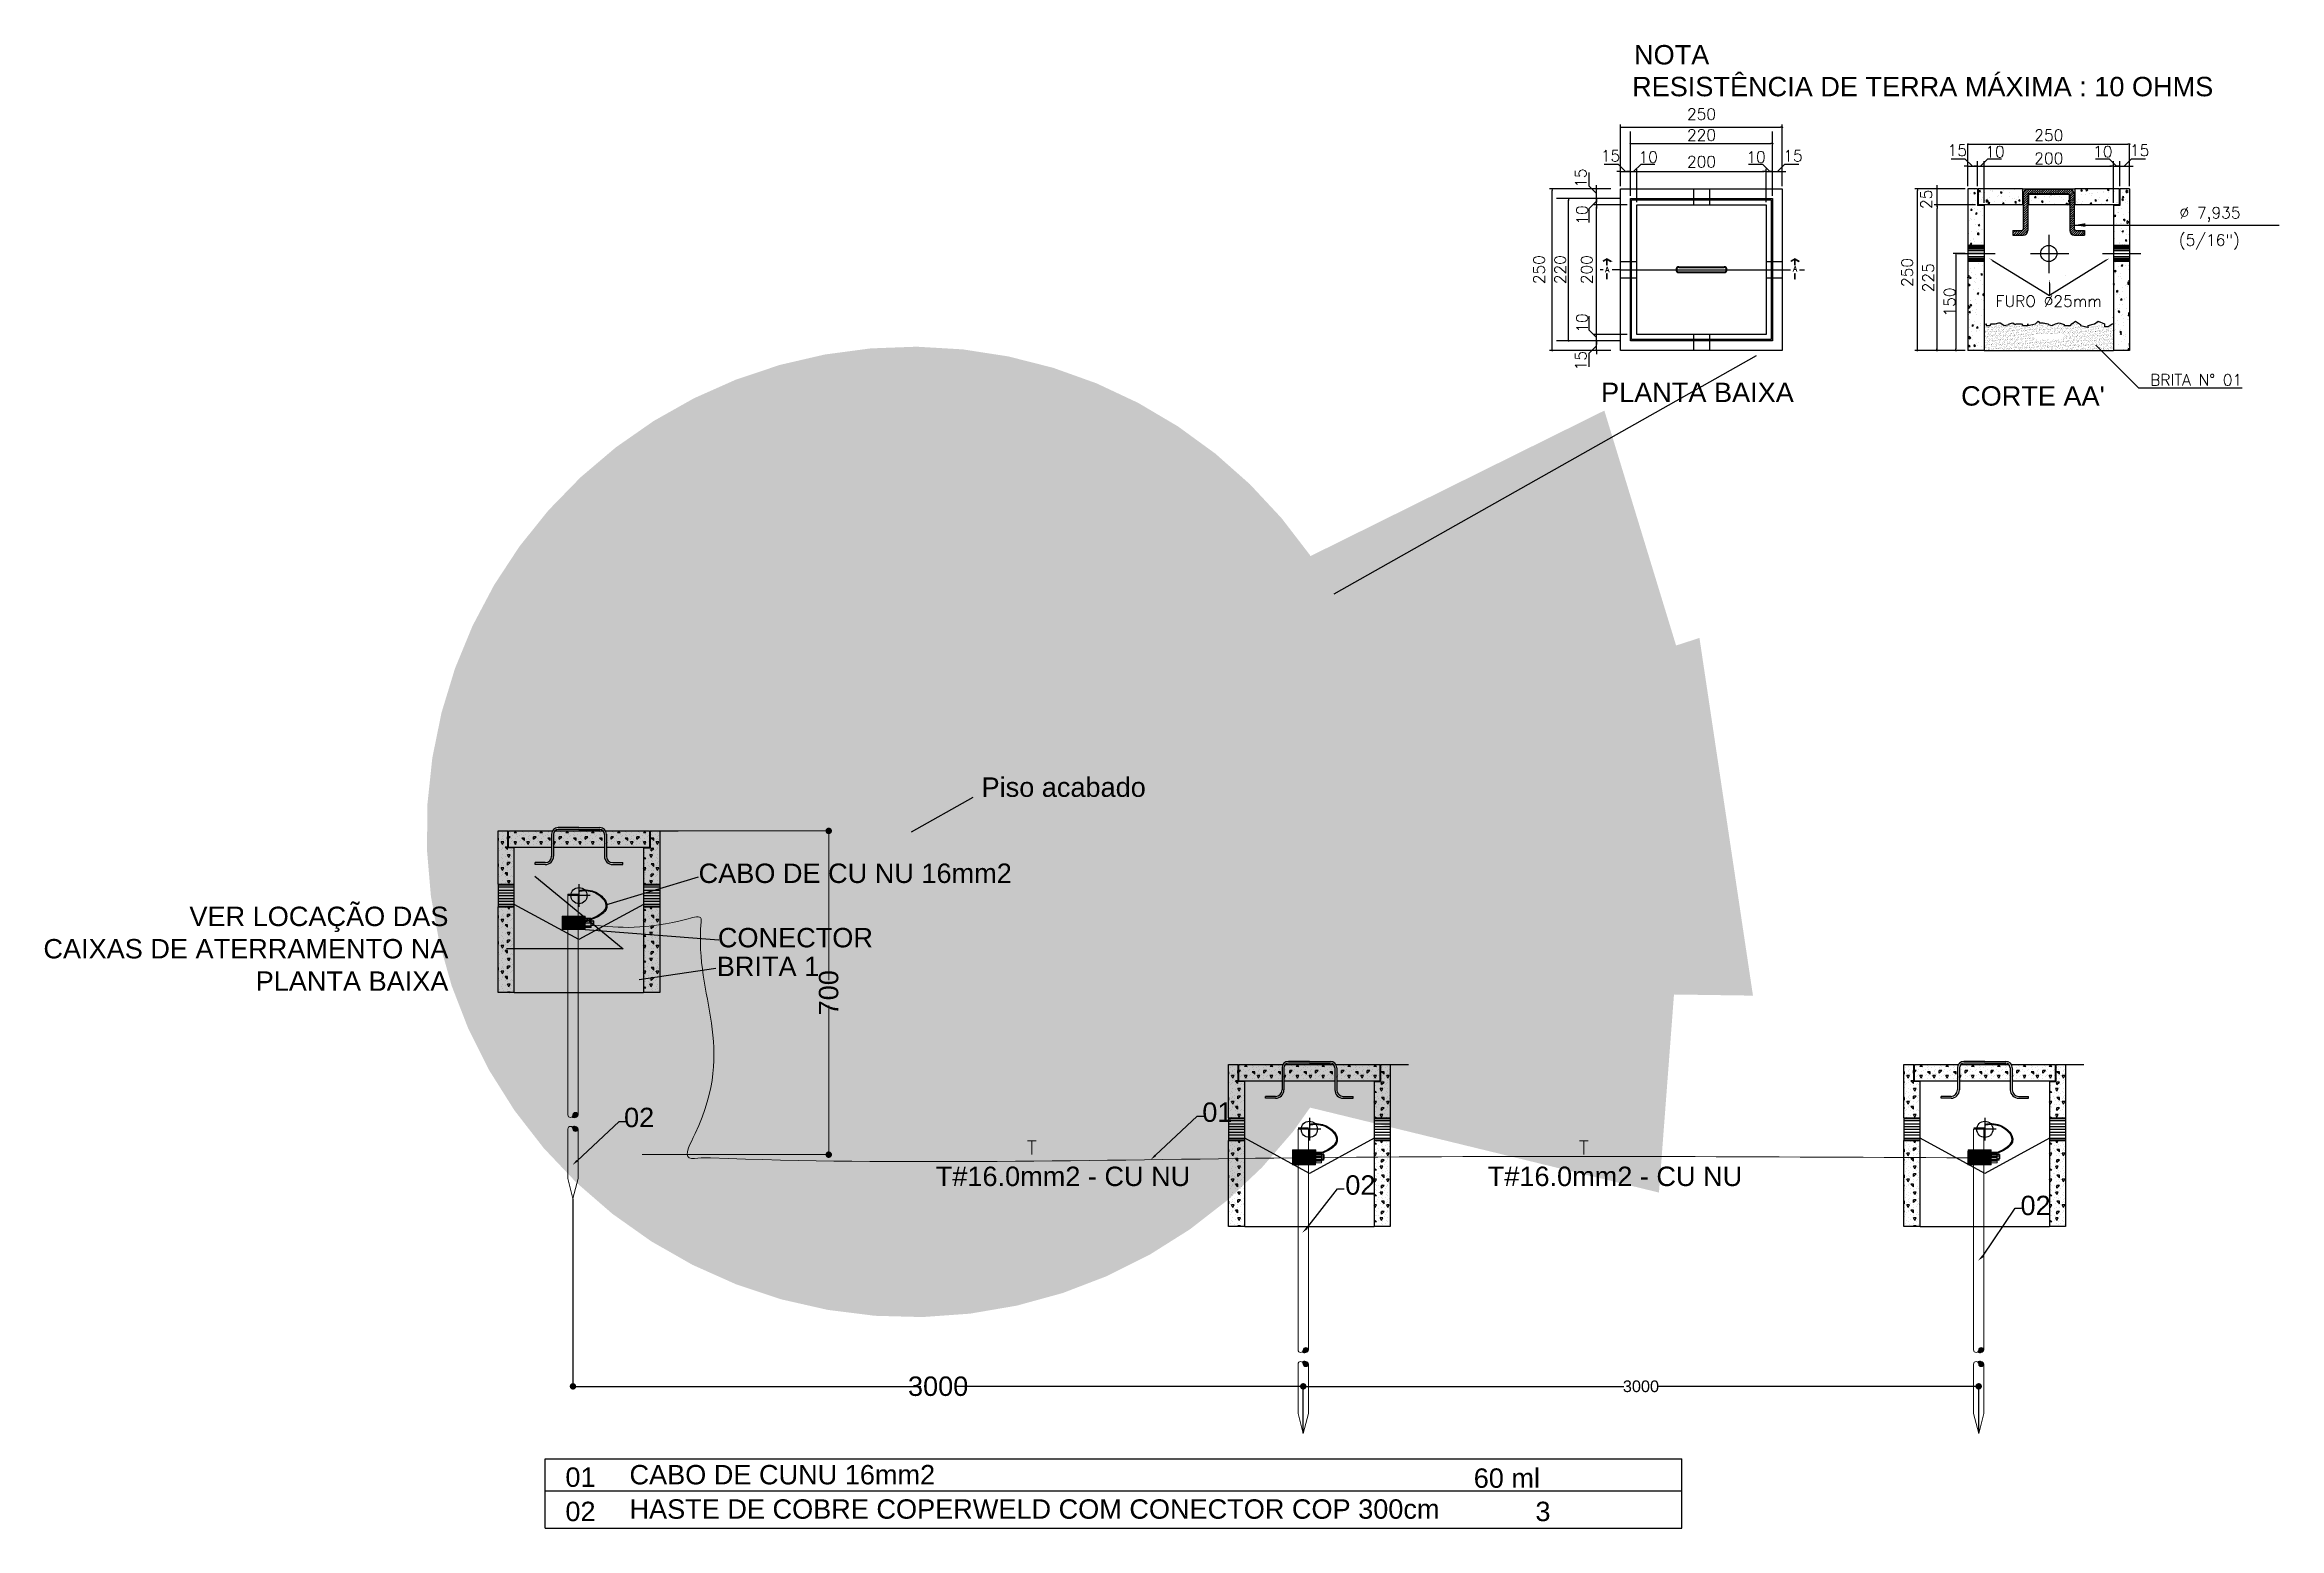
# Model space of a CAD drawing. Header units: inches. Extents: x -3 to 923, y -103 to 154.
# Drawn here: x 614.503 to 617.959, y 55.409 to 57.702 of the extents above; entities that cross this region are included whole.
import ezdxf
from ezdxf.enums import TextEntityAlignment as Align

# ---------------------------------------------------------------- set-up
doc = ezdxf.new("R2010")
doc.units = ezdxf.units.IN
doc.header["$LTSCALE"] = 10
doc.header["$MEASUREMENT"] = 0
doc.layers.get('DEFPOINTS').update_dxf_attribs({"color": 8})
doc.layers.add('Cota', color=7, linetype='Continuous', lineweight=25)
doc.layers.add('TEXTO', color=2, linetype='Continuous', lineweight=20)
for name, color, linetype in [('Cotas', 1, 'Continuous'), ('DETALHES', 6, 'Continuous'), ('DI-Textos_do_diagrama', 7, 'Continuous'), ('DIMENSIONAMENTO', 5, 'Continuous'), ('PARA-RAIOS', 240, 'Continuous'), ('QUADROS_E_CAIXAS', 240, 'Continuous'), ('T2', 4, 'Continuous')]:
    doc.layers.add(name, color=color, linetype=linetype)
doc.styles.add('Arial', font='arial.ttf')
doc.styles.add('ROMANS', font='romans.shx', dxfattribs={"height": 0.2})
doc.dimstyles.get("Standard").update_dxf_attribs({"dimtxt": 0.18, "dimasz": 0.18, "dimexe": 0.18, "dimexo": 0.0625, "dimgap": 0.09, "dimtad": 0, "dimtih": 1, "dimtoh": 1, "dimdec": 4, "dimzin": 0, "dimdsep": 46, "dimtxsty": 'Standard', "dimcen": 0.09, "dimadec": 0, "dimazin": 0, "dimtfac": 1, "dimtdec": 4, "dimtofl": 0, "dimtmove": 0, "dimatfit": 3, "dimfxl": 0, "dimtolj": 1, "dimtzin": 0, "dimarcsym": 0})

msp = doc.modelspace()

# ---------------------------------------------------------------- texts
at = {"layer": 'Cota', "color": 7, "insert": (615.1278, 56.3049), "char_height": 0.03, "attachment_point": 6, "style": 'Arial'}
msp.add_mtext('VER LOCAÇÃO DAS \\PCAIXAS DE ATERRAMENTO NA \\PPLANTA BAIXA', dxfattribs=at)
at = {"layer": 'Cotas', "color": 7, "linetype": 'Continuous', "style": 'Arial'}
for s, p in [('02', (615.3994, 56.0291)), ('01', (616.2937, 56.0373)), ('02', (616.5148, 55.9247)), ('02', (617.559, 55.8931))]:
    msp.add_text(s, height=0.03, dxfattribs=at).set_placement(p)
at = {"layer": 'Cotas', "color": 7, "linetype": 'Continuous', "lineweight": 0, "insert": (615.7159, 56.2368), "char_height": 0.03, "attachment_point": 5, "rotation": 90, "style": 'Arial'}
msp.add_mtext('700', dxfattribs=at)
at = {"layer": 'Cotas', "color": 7, "linetype": 'Continuous', "attachment_point": 5, "style": 'Arial'}
for insert, char_height in [((615.8851, 55.6285), 0.03), ((616.972, 55.6285), 0.018)]:
    msp.add_mtext('\\A1;3000', dxfattribs=dict(at, insert=insert, char_height=char_height))
at = {"layer": 'DETALHES', "color": 4, "style": 'ROMANS'}
for s, height, p in [('250', 0.01749, (617.0656, 57.5948)), ('15', 0.01749, (616.9249, 57.5305)), ('220', 0.01749, (617.0656, 57.5624)), ('15', 0.01749, (617.2071, 57.5304)), ('15', 0.01749, (617.4613, 57.5389)), ('10', 0.01749, (617.5194, 57.5367)), ('250', 0.01749, (617.6027, 57.5621)), ('10', 0.01749, (617.6862, 57.5368)), ('15', 0.01749, (617.7432, 57.5389)), ('10', 0.01749, (616.9831, 57.5284)), ('200', 0.01749, (617.0656, 57.5212)), ('10', 0.01749, (617.15, 57.5284)), ('200', 0.01749, (617.6027, 57.5264)), ('%%C 7,935', 0.01749, (617.8521, 57.4398)), ('(5/16")', 0.01749, (617.8511, 57.399)), ('A', 0.008, (616.9199, 57.3547)), ('A', 0.008, (617.2103, 57.3558)), ('FURO %%C25mm', 0.017486, (617.6027, 57.3058)), ('BRITA N%%D 01', 0.017486, (617.8307, 57.184))]:
    msp.add_text(s, height=height, dxfattribs=at).set_placement(p, align=Align.MIDDLE)
for s, p in [('15', (616.8789, 57.4959)), ('25', (617.4133, 57.4632)), ('10', (616.881, 57.4388)), ('250', (616.8145, 57.3544)), ('220', (616.847, 57.3544)), ('200', (616.8881, 57.3544)), ('250', (617.3837, 57.3501)), ('225', (617.4163, 57.3419)), ('150', (617.4494, 57.3044)), ('10', (616.881, 57.2719)), ('15', (616.8788, 57.2137))]:
    msp.add_text(s, height=0.01749, rotation=90, dxfattribs=at).set_placement(p, align=Align.MIDDLE)
at = {"layer": 'DI-Textos_do_diagrama', "linetype": 'Continuous', "style": 'Arial'}
for s, p in [('NOTA', (616.9613, 57.6716)), ('RESISTÊNCIA DE TERRA MÁXIMA : 10 OHMS', (616.9583, 57.6224)), ('PLANTA BAIXA   ', (616.9103, 57.1498)), ("CORTE AA' ", (617.4671, 57.1443))]:
    msp.add_text(s, height=0.03, dxfattribs=at).set_placement(p)
for p in [(615.8815, 55.9291), (616.7351, 55.9291)]:
    msp.add_text('T#16.0mm2 - CU NU', height=0.03, dxfattribs=at).set_placement(p, align=Align.BOTTOM_LEFT)
at = {"layer": 'PARA-RAIOS', "color": 7, "char_height": 0.03, "attachment_point": 4, "style": 'Arial'}
for s, insert in [('CABO DE CU NU 16mm2', (615.5147, 56.4213)), ('\\A1;CONECTOR', (615.5445, 56.3218)), ('\\A1;BRITA 1', (615.5428, 56.2776))]:
    msp.add_mtext(s, dxfattribs=dict(at, insert=insert))
at = {"layer": 'QUADROS_E_CAIXAS', "insert": (615.9523, 56.5544), "char_height": 0.03, "attachment_point": 4, "style": 'Arial'}
msp.add_mtext('\\A1;\\C7;Piso acabado', dxfattribs=at)
at = {"layer": 'TEXTO', "color": 7, "linetype": 'Continuous', "style": 'Arial'}
for s, p in [('01', (615.3087, 55.4732)), ('CABO DE CUNU 16mm2', (615.4078, 55.477)), ('60 ml', (616.7134, 55.4717)), ('02', (615.3087, 55.4202)), ('HASTE DE COBRE COPERWELD COM CONECTOR COP 300cm', (615.4078, 55.4239)), ('3', (616.8088, 55.4202))]:
    msp.add_text(s, height=0.03, dxfattribs=at).set_placement(p)

# ---------------------------------------------------------------- blocks, each defined once
blk = doc.blocks.new('*X6')
at = {"color": 0}
for p, q in [((103.51, 39.52), (104.8, 40.81)), ((103.51, 39.87), (104.45, 40.81)), ((103.51, 39.16), (104.21, 39.86)), ((103.51, 38.81), (104.21, 39.51)), ((103.51, 38.46), (104.21, 39.16)), ((103.51, 38.1), (104.21, 38.8)), ((103.51, 37.75), (104.21, 38.45)), ((103.51, 37.4), (104.21, 38.1)), ((103.52, 40.24), (104.08, 40.8)), ((104.46, 40.11), (105.16, 40.81)), ((104.81, 40.11), (105.51, 40.81)), ((105.16, 40.11), (105.86, 40.81)), ((105.52, 40.11), (106.22, 40.81)), ((105.87, 40.11), (106.57, 40.81)), ((106.22, 40.11), (106.92, 40.81)), ((106.58, 40.11), (107.28, 40.81)), ((106.93, 40.11), (107.63, 40.81)), ((107.29, 40.11), (107.99, 40.81)), ((107.64, 40.11), (108.34, 40.81)), ((107.99, 40.11), (108.69, 40.81)), ((108.35, 40.11), (109.05, 40.81)), ((108.7, 40.11), (109.4, 40.81)), ((109.05, 40.11), (109.75, 40.81)), ((109.41, 40.11), (110.11, 40.81)), ((109.76, 40.11), (110.46, 40.81)), ((110.11, 40.11), (110.81, 40.8)), ((110.47, 40.11), (111.07, 40.71)), ((110.7, 39.99), (111.26, 40.55)), ((110.71, 39.65), (111.38, 40.32)), ((110.71, 39.29), (111.41, 39.99)), ((110.71, 38.94), (111.41, 39.64)), ((110.71, 38.59), (111.41, 39.29)), ((110.71, 38.23), (111.41, 38.93)), ((110.71, 37.88), (111.41, 38.58)), ((110.71, 37.53), (111.41, 38.23)), ((102.7, 33.76), (104.21, 35.27)), ((103.05, 33.76), (104.21, 34.91)), ((103.41, 33.76), (104.21, 34.56)), ((103.51, 37.04), (104.21, 37.74)), ((103.51, 36.69), (104.21, 37.39)), ((103.51, 36.34), (104.21, 37.04)), ((103.51, 35.98), (104.21, 36.68)), ((103.51, 35.63), (104.21, 36.33)), ((103.51, 35.28), (104.21, 35.98)), ((103.51, 34.92), (104.21, 35.62)), ((110.71, 37.17), (111.41, 37.87)), ((110.71, 36.82), (111.41, 37.52)), ((110.71, 36.46), (111.41, 37.16)), ((110.71, 36.11), (111.41, 36.81)), ((110.71, 35.76), (111.41, 36.46)), ((110.71, 35.4), (111.41, 36.1)), ((110.71, 35.05), (111.41, 35.75)), ((110.71, 34.7), (111.41, 35.4)), ((110.72, 34.35), (111.41, 35.04)), ((110.81, 34.09), (111.41, 34.69)), ((101.91, 34.03), (102.34, 34.46)), ((101.91, 34.38), (101.98, 34.46)), ((101.99, 33.76), (102.69, 34.46)), ((102.35, 33.76), (103.05, 34.46)), ((103.84, 33.84), (104.13, 34.12)), ((110.98, 33.9), (111.54, 34.47)), ((111.21, 33.78), (111.88, 34.46)), ((111.54, 33.76), (112.24, 34.46)), ((111.89, 33.76), (112.59, 34.46)), ((112.24, 33.76), (112.94, 34.46)), ((112.6, 33.76), (113.01, 34.17)), ((112.95, 33.76), (113.01, 33.82))]:
    blk.add_line(p, q, dxfattribs=at)
blk = doc.blocks.new('*X7')
at = {"color": 0}
for p, q in [((95.39, 40.88), (95.39, 40.88)), ((95.42, 40.26), (95.42, 40.26)), ((95.65, 38.06), (95.65, 38.06)), ((95.7, 38.56), (95.7, 38.56)), ((95.74, 38.64), (95.74, 38.64)), ((95.96, 40.1), (95.93, 40.36)), ((96.12, 40.23), (95.93, 40.36)), ((95.96, 40.1), (96.12, 40.23)), ((95.99, 40.82), (95.99, 40.82)), ((96.17, 39.13), (96.17, 39.13)), ((96.71, 40.47), (96.81, 40.71)), ((96.71, 40.47), (96.91, 40.51)), ((96.79, 39.97), (96.79, 39.97)), ((96.91, 40.51), (96.81, 40.71)), ((97.03, 39.32), (97.03, 39.32)), ((97.1, 40.41), (97.1, 40.41)), ((97.23, 39.54), (97.23, 39.54)), ((97.42, 38.78), (97.42, 38.78)), ((97.55, 40.4), (97.55, 40.4)), ((97.58, 39.11), (97.58, 39.11)), ((97.82, 38.84), (97.81, 39.23)), ((98.07, 39.03), (97.81, 39.23)), ((97.82, 38.84), (98.07, 39.03)), ((97.96, 39.48), (97.96, 39.48)), ((98.16, 38.58), (98.14, 38.84)), ((98.32, 38.71), (98.14, 38.84)), ((98.16, 38.58), (98.32, 38.71)), ((98.31, 38.65), (98.31, 38.65)), ((98.37, 39.59), (98.37, 39.59)), ((98.4, 40.59), (98.4, 40.59)), ((98.68, 40.58), (98.68, 40.58)), ((98.77, 40.54), (98.77, 40.54)), ((99.1, 38.91), (99.1, 38.91)), ((99.48, 39.73), (99.48, 39.73)), ((99.69, 39.91), (99.69, 39.91)), ((100.09, 40.2), (100.07, 40.46)), ((100.25, 40.33), (100.07, 40.46)), ((100.09, 40.2), (100.25, 40.33)), ((100.18, 39.66), (100.18, 39.66)), ((100.27, 38.88), (100.27, 38.88)), ((100.37, 38.55), (100.48, 38.79)), ((100.37, 38.55), (100.58, 38.59)), ((100.46, 40.68), (100.46, 40.68)), ((100.58, 38.59), (100.48, 38.79)), ((100.78, 39.06), (100.78, 39.06)), ((101.32, 39.76), (101.32, 39.76)), ((101.37, 40.32), (101.37, 40.32)), ((101.85, 39.43), (101.85, 39.43)), ((102.13, 40.82), (102.13, 40.82)), ((102.16, 39.47), (102.16, 39.47)), ((102.3, 38.68), (102.27, 38.94)), ((102.46, 38.81), (102.27, 38.94)), ((102.3, 38.68), (102.46, 38.81)), ((102.46, 39.19), (102.46, 39.19)), ((102.71, 39.62), (102.71, 39.62)), ((102.75, 39.78), (102.75, 39.78)), ((102.85, 39.03), (102.95, 39.27)), ((102.85, 39.03), (103.05, 39.07)), ((103.05, 39.07), (102.95, 39.27)), ((102.95, 38.61), (102.95, 38.61)), ((103.23, 40.7), (103.23, 40.7)), ((103.25, 40.87), (103.25, 40.87)), ((104.84, 39.17), (104.84, 39.17)), ((105.32, 39.52), (105.43, 39.75)), ((105.32, 39.52), (105.53, 39.56)), ((105.53, 39.56), (105.43, 39.75)), ((105.7, 39.91), (105.7, 39.91)), ((105.82, 39.47), (105.82, 39.47)), ((106.15, 38.47), (106.15, 38.47)), ((106.43, 38.78), (106.41, 39.04)), ((106.59, 38.92), (106.41, 39.04)), ((106.43, 38.78), (106.59, 38.92)), ((106.73, 39.78), (106.73, 39.78)), ((107.01, 38.65), (107.01, 38.65)), ((107.5, 39.61), (107.5, 39.61)), ((107.53, 39.73), (107.53, 39.73)), ((107.53, 38.93), (107.53, 38.93)), ((107.79, 40), (107.8, 40.01)), ((107.79, 40), (107.87, 40.01)), ((108.36, 38.68), (108.36, 38.68)), ((108.38, 39.92), (108.38, 39.92)), ((109.18, 39.74), (109.18, 39.74)), ((109.42, 39.52), (109.42, 39.52)), ((109.67, 39.25), (109.67, 39.25)), ((110.02, 38.46), (110.02, 38.46)), ((110.22, 38.41), (110.21, 38.71)), ((110.47, 38.5), (110.21, 38.71)), ((110.21, 38.67), (110.21, 38.67)), ((110.34, 38.41), (110.47, 38.5)), ((110.57, 38.88), (110.54, 39.14)), ((110.61, 39.1), (110.54, 39.14)), ((110.57, 38.88), (110.61, 38.92)), ((111.72, 38.96), (111.72, 38.96)), ((111.83, 38.76), (111.83, 38.76)), ((112.1, 39.22), (112.1, 39.22)), ((112.5, 40.5), (112.47, 40.76)), ((112.66, 40.64), (112.47, 40.76)), ((112.5, 40.5), (112.66, 40.64)), ((112.54, 40.02), (112.54, 40.02)), ((112.59, 38.57), (112.59, 38.57)), ((112.69, 38.95), (112.69, 38.95)), ((113.2, 40.69), (113.2, 40.69)), ((113.21, 40.03), (113.21, 40.03)), ((113.27, 40.55), (113.26, 40.91)), ((113.27, 40.55), (113.52, 40.74)), ((113.52, 40.74), (113.3, 40.91)), ((113.73, 38.62), (113.73, 38.62)), ((113.79, 40.26), (113.79, 40.26)), ((113.93, 38.56), (114.04, 38.8)), ((113.93, 38.56), (114.14, 38.6)), ((113.99, 39.84), (113.99, 39.84)), ((114.14, 38.6), (114.04, 38.8)), ((114.06, 40.22), (114.06, 40.22)), ((114.22, 40.16), (114.22, 40.16)), ((114.54, 38.53), (114.54, 38.53)), ((114.7, 38.98), (114.68, 39.25)), ((114.86, 39.12), (114.68, 39.25)), ((114.7, 38.98), (114.86, 39.12)), ((114.76, 40.86), (114.76, 40.86)), ((114.78, 38.98), (114.78, 38.98)), ((114.92, 40.31), (114.92, 40.31)), ((115.08, 39.23), (115.08, 39.23)), ((115.35, 39.54), (115.35, 39.54)), ((115.54, 38.7), (115.54, 38.7)), ((115.88, 40.43), (115.88, 40.43)), ((115.9, 40.3), (115.9, 40.3)), ((116.22, 38.67), (116.22, 38.67)), ((116.41, 39.04), (116.51, 39.28)), ((116.41, 39.04), (116.61, 39.08)), ((116.41, 38.41), (116.41, 38.45)), ((116.46, 38.41), (116.41, 38.45)), ((116.61, 39.08), (116.51, 39.28)), ((116.63, 40.6), (116.61, 40.87)), ((116.79, 40.74), (116.61, 40.87)), ((116.63, 40.6), (116.79, 40.74)), ((116.67, 39.58), (116.67, 39.58)), ((116.73, 40.81), (116.73, 40.81)), ((116.73, 40.39), (116.73, 40.39)), ((117.47, 38.72), (117.47, 38.72)), ((117.51, 39.06), (117.51, 39.06)), ((117.58, 40.44), (117.58, 40.44)), ((117.9, 38.81), (117.9, 38.81)), ((118.11, 38.81), (118.11, 38.81)), ((118.56, 40.13), (118.56, 40.13)), ((118.84, 39.09), (118.81, 39.35)), ((119, 39.22), (118.81, 39.35)), ((118.84, 39.09), (119, 39.22)), ((118.88, 39.52), (118.99, 39.76)), ((118.88, 39.52), (119.09, 39.56)), ((118.89, 40.33), (118.89, 40.33)), ((119.09, 39.56), (118.99, 39.76)), ((119.25, 38.86), (119.25, 38.86)), ((119.26, 40.57), (119.26, 40.57)), ((119.3, 40.5), (119.3, 40.5)), ((119.35, 39.28), (119.35, 39.28)), ((119.47, 40.29), (119.46, 40.68)), ((119.72, 40.48), (119.46, 40.68)), ((119.47, 40.29), (119.72, 40.48)), ((119.58, 38.94), (119.58, 38.94)), ((119.65, 38.58), (119.65, 38.58)), ((119.74, 40.52), (119.74, 40.52)), ((95.02, 36.79), (94.96, 36.84)), ((94.96, 36.75), (95.02, 36.79)), ((95.25, 35.95), (95.25, 35.95)), ((95.39, 36.26), (95.39, 36.26)), ((95.42, 37.59), (95.53, 37.83)), ((95.42, 37.59), (95.63, 37.63)), ((95.63, 37.63), (95.53, 37.83)), ((95.56, 36.12), (95.56, 36.12)), ((95.98, 36.2), (95.98, 36.2)), ((96.04, 37.84), (96.04, 37.84)), ((96.07, 37.01), (96.07, 37.01)), ((96.19, 35.4), (96.19, 35.4)), ((96.23, 36.96), (96.21, 37.22)), ((96.39, 37.09), (96.21, 37.22)), ((96.23, 36.96), (96.39, 37.09)), ((96.39, 35.38), (96.39, 35.38)), ((96.49, 37.7), (96.49, 37.7)), ((96.59, 34.59), (96.59, 34.59)), ((96.62, 35.19), (96.72, 35.43)), ((96.62, 35.19), (96.82, 35.23)), ((96.82, 35.23), (96.72, 35.43)), ((96.94, 37.38), (96.94, 37.38)), ((97.17, 37.89), (97.17, 37.89)), ((97.2, 34.56), (97.2, 34.56)), ((97.28, 36.85), (97.28, 36.85)), ((117.6, 36.64), (117.71, 36.88)), ((117.6, 36.64), (117.81, 36.68)), ((117.81, 36.68), (117.71, 36.88)), ((117.96, 35.57), (117.96, 35.57)), ((118.05, 37.17), (118.05, 37.17)), ((118.23, 37.18), (118.23, 37.18)), ((118.26, 37.87), (118.26, 37.87)), ((118.28, 37.31), (118.28, 37.31)), ((118.55, 35.56), (118.55, 35.56)), ((118.67, 35.55), (118.67, 35.55)), ((118.75, 34.71), (118.75, 34.71)), ((118.77, 37.88), (118.77, 37.88)), ((119.05, 37.01), (119.05, 37.01)), ((119.06, 35.57), (119.06, 35.57)), ((119.09, 36.26), (119.09, 36.26)), ((119.11, 35.95), (119.09, 36.21)), ((119.27, 36.08), (119.09, 36.21)), ((119.11, 35.95), (119.27, 36.08)), ((119.42, 34.63), (119.42, 34.63)), ((119.57, 35.57), (119.56, 35.96)), ((119.82, 35.75), (119.56, 35.96)), ((119.57, 35.57), (119.82, 35.75)), ((119.85, 36.16), (119.85, 36.16)), ((119.86, 37.25), (119.86, 37.25)), ((119.91, 37.32), (119.91, 37.32)), ((119.91, 35.76), (119.91, 35.76)), ((95.01, 32.16), (94.96, 32.2)), ((94.97, 33.1), (94.97, 33.1)), ((95.04, 33.62), (95.04, 33.62)), ((95.09, 33.93), (95.09, 33.93)), ((95.34, 32.32), (95.44, 32.56)), ((95.34, 32.32), (95.54, 32.36)), ((95.4, 32.9), (95.4, 32.9)), ((95.54, 32.36), (95.44, 32.56)), ((95.58, 34.32), (95.58, 34.32)), ((95.82, 33.29), (95.82, 33.29)), ((95.88, 33.08), (95.88, 33.08)), ((95.9, 32.7), (95.9, 32.7)), ((96.34, 34.37), (96.34, 34.37)), ((96.5, 33.82), (96.48, 34.08)), ((96.67, 33.95), (96.48, 34.08)), ((96.5, 33.82), (96.67, 33.95)), ((96.68, 32.23), (96.68, 32.23)), ((96.72, 33.76), (96.72, 33.76)), ((96.98, 34.55), (96.98, 34.55)), ((97.11, 32.62), (97.11, 32.62)), ((117.47, 33.86), (117.47, 33.86)), ((117.65, 33.24), (117.65, 33.24)), ((117.68, 34.3), (117.68, 34.3)), ((118.45, 32.55), (118.45, 32.55)), ((118.45, 32.39), (118.45, 32.39)), ((118.54, 34.49), (118.54, 34.49)), ((118.79, 34.25), (118.9, 34.49)), ((118.79, 34.25), (119, 34.29)), ((118.84, 32.29), (118.84, 32.29)), ((118.88, 33.93), (118.88, 33.93)), ((119, 34.29), (118.9, 34.49)), ((119.2, 32.3), (119.2, 32.3)), ((119.39, 32.81), (119.36, 33.07)), ((119.55, 32.94), (119.36, 33.07)), ((119.39, 32.81), (119.55, 32.94)), ((119.55, 33.86), (119.55, 33.86)), ((119.74, 33), (119.74, 33)), ((119.83, 33.82), (119.83, 33.82))]:
    blk.add_line(p, q, dxfattribs=at)
blk = doc.blocks.new('*X9')
at = {"color": 0}
for p, q in [((97.47, 19.29), (97.47, 19.29)), ((97.48, 19.51), (97.48, 19.51)), ((97.5, 18.87), (97.5, 18.87)), ((97.51, 18.44), (97.51, 18.44)), ((97.53, 18.02), (97.53, 18.02)), ((97.53, 17.46), (97.53, 17.46)), ((97.54, 17.59), (97.54, 17.59)), ((97.57, 17.52), (97.57, 17.52)), ((97.57, 17.45), (97.57, 17.45)), ((97.58, 19.75), (97.58, 19.75)), ((97.58, 17.87), (97.58, 17.87)), ((97.59, 18.6), (97.59, 18.6)), ((97.61, 19.68), (97.61, 19.68)), ((97.61, 18.13), (97.61, 18.13)), ((97.62, 18.89), (97.62, 18.89)), ((97.63, 18.8), (97.63, 18.8)), ((97.63, 18.24), (97.63, 18.24)), ((97.63, 17.46), (97.63, 17.46)), ((97.65, 18.04), (97.65, 18.04)), ((97.67, 19.47), (97.67, 19.47)), ((97.67, 18.7), (97.67, 18.7)), ((97.68, 18.66), (97.68, 18.66)), ((97.69, 18.8), (97.69, 18.8)), ((97.74, 19.07), (97.74, 19.07)), ((97.78, 17.79), (97.78, 17.79)), ((97.79, 19.44), (97.79, 19.44)), ((97.79, 18.87), (97.79, 18.87)), ((97.85, 17.89), (97.85, 17.89)), ((97.93, 17.54), (97.93, 17.54)), ((97.93, 17.47), (97.93, 17.47)), ((97.95, 18.14), (97.95, 18.14)), ((97.98, 18.05), (97.98, 18.05)), ((97.98, 17.91), (97.98, 17.91)), ((97.99, 18.81), (97.99, 18.81)), ((98, 19.14), (98, 19.14)), ((98.01, 19.48), (98.01, 19.48)), ((98.01, 18.14), (98.01, 18.14)), ((98.04, 18.34), (98.04, 18.34)), ((98.05, 19.42), (98.05, 19.42)), ((98.06, 18.99), (98.06, 18.99)), ((98.07, 19.49), (98.07, 19.49)), ((98.08, 19.24), (98.08, 19.24)), ((98.08, 18.57), (98.08, 18.57)), ((98.09, 18.74), (98.09, 18.74)), ((98.09, 18.14), (98.09, 18.14)), ((98.12, 17.72), (98.12, 17.72)), ((98.13, 17.29), (98.13, 17.29)), ((98.14, 19.11), (98.14, 19.11)), ((98.17, 19.45), (98.17, 19.45)), ((98.19, 19.54), (98.19, 19.54)), ((98.19, 18.33), (98.19, 18.33)), ((98.2, 18.59), (98.2, 18.59)), ((98.21, 19.4), (98.21, 19.4)), ((98.24, 17.74), (98.24, 17.74)), ((98.27, 18.43), (98.27, 18.43)), ((98.27, 17.49), (98.27, 17.49)), ((98.31, 18.16), (98.31, 18.16)), ((98.32, 18.83), (98.32, 18.83)), ((98.33, 17.58), (98.33, 17.58)), ((98.33, 17.49), (98.33, 17.49)), ((98.36, 19.5), (98.36, 19.5)), ((98.37, 17.51), (98.37, 17.51)), ((98.39, 18.83), (98.39, 18.83)), ((98.39, 18.59), (98.39, 18.59)), ((98.39, 18.01), (98.39, 18.01)), ((98.42, 19.68), (98.42, 19.68)), ((98.44, 18.41), (98.44, 18.41)), ((98.45, 17.62), (98.45, 17.62)), ((98.49, 18.79), (98.49, 18.79)), ((98.5, 19.78), (98.5, 19.78)), ((98.55, 19.21), (98.55, 19.21)), ((98.58, 17.78), (98.58, 17.78)), ((98.59, 19.97), (98.59, 19.97)), ((98.6, 19.61), (98.6, 19.61)), ((98.6, 18.86), (98.6, 18.86)), ((98.61, 19.54), (98.61, 19.54)), ((98.62, 19.94), (98.62, 19.94)), ((98.62, 17.5), (98.62, 17.5)), ((98.63, 19.12), (98.63, 19.12)), ((98.64, 18.69), (98.64, 18.69)), ((98.64, 18.17), (98.64, 18.17)), ((98.65, 19.99), (98.65, 19.99)), ((98.67, 18.27), (98.67, 18.27)), ((98.68, 18.97), (98.68, 18.97)), ((98.68, 18.84), (98.68, 18.84)), ((98.68, 17.84), (98.68, 17.84)), ((98.7, 19.51), (98.7, 19.51)), ((98.7, 18.17), (98.7, 18.17)), ((98.7, 17.42), (98.7, 17.42)), ((98.72, 20), (98.72, 20)), ((98.74, 17.68), (98.74, 17.68)), ((98.75, 19.15), (98.75, 19.15)), ((98.76, 19.52), (98.76, 19.52)), ((98.79, 18.29), (98.79, 18.29)), ((98.79, 18.08), (98.79, 18.08)), ((98.79, 18.05), (98.79, 18.05)), ((98.81, 19.13), (98.81, 19.13)), ((98.82, 17.44), (98.82, 17.44)), ((98.84, 18.46), (98.84, 18.46)), ((98.87, 18.16), (98.87, 18.16)), ((98.9, 18.88), (98.9, 18.88)), ((98.95, 19.28), (98.95, 19.28)), ((98.96, 17.52), (98.96, 17.52)), ((98.99, 18.32), (98.99, 18.32)), ((99, 19.66), (99, 19.66)), ((99, 18.19), (99, 18.19)), ((99.01, 19.4), (99.01, 19.4)), ((99.02, 18.86), (99.02, 18.86)), ((99.02, 17.52), (99.02, 17.52)), ((99.05, 17.34), (99.05, 17.34)), ((99.06, 19.53), (99.06, 19.53)), ((99.08, 18.86), (99.08, 18.86)), ((99.09, 19.51), (99.09, 19.51)), ((99.09, 17.35), (99.09, 17.35)), ((99.14, 17.75), (99.14, 17.75)), ((99.18, 19.67), (99.18, 19.67)), ((99.18, 17.51), (99.18, 17.51)), ((99.19, 19.24), (99.19, 19.24)), ((99.19, 18.13), (99.19, 18.13)), ((99.2, 18.59), (99.2, 18.59)), ((99.22, 19.67), (99.22, 19.67)), ((99.22, 18.82), (99.22, 18.82)), ((99.23, 18.39), (99.23, 18.39)), ((99.25, 18.55), (99.25, 18.55)), ((99.25, 17.97), (99.25, 17.97)), ((99.26, 17.54), (99.26, 17.54)), ((99.28, 18.7), (99.28, 18.7)), ((99.3, 19.7), (99.3, 19.7)), ((99.3, 18.95), (99.3, 18.95)), ((99.32, 17.53), (99.32, 17.53)), ((99.34, 18.85), (99.34, 18.85)), ((99.34, 18.2), (99.34, 18.2)), ((99.35, 19.33), (99.35, 19.33)), ((99.37, 17.99), (99.37, 17.99)), ((99.38, 18.87), (99.38, 18.87)), ((99.39, 19.54), (99.39, 19.54)), ((99.39, 17.78), (99.39, 17.78)), ((99.4, 18.2), (99.4, 18.2)), ((99.41, 19.75), (99.41, 19.75)), ((99.41, 18.86), (99.41, 18.86)), ((99.43, 19.94), (99.43, 19.94)), ((99.46, 19.55), (99.46, 19.55)), ((99.47, 17.88), (99.47, 17.88)), ((99.5, 17.42), (99.5, 17.42)), ((99.51, 20.05), (99.51, 20.05)), ((99.55, 17.8), (99.55, 17.8)), ((99.59, 18.05), (99.59, 18.05)), ((99.6, 18.22), (99.6, 18.22)), ((99.61, 19.13), (99.61, 19.13)), ((99.65, 18.62), (99.65, 18.62)), ((99.65, 17.55), (99.65, 17.55)), ((99.69, 19.23), (99.69, 19.23)), ((99.69, 18.22), (99.69, 18.22)), ((99.7, 19), (99.7, 19)), ((99.71, 18.89), (99.71, 18.89)), ((99.72, 17.55), (99.72, 17.55)), ((99.74, 19.79), (99.74, 19.79)), ((99.75, 19.56), (99.75, 19.56)), ((99.76, 19.42), (99.76, 19.42)), ((99.77, 19.37), (99.77, 19.37)), ((99.78, 18.94), (99.78, 18.94)), ((99.78, 18.89), (99.78, 18.89)), ((99.8, 18.52), (99.8, 18.52)), ((99.8, 18.32), (99.8, 18.32)), ((99.81, 19.82), (99.81, 19.82)), ((99.81, 18.09), (99.81, 18.09)), ((99.82, 19.4), (99.82, 19.4)), ((99.84, 17.67), (99.84, 17.67)), ((99.88, 18.42), (99.88, 18.42)), ((99.89, 19.4), (99.89, 19.4)), ((99.9, 17.47), (99.9, 17.47)), ((99.92, 18.55), (99.92, 18.55)), ((99.95, 17.89), (99.95, 17.89)), ((99.96, 17.69), (99.96, 17.69)), ((99.99, 17.51), (99.99, 17.51)), ((100, 18.58), (100, 18.58)), ((100.01, 18.29), (100.01, 18.29)), ((100.01, 17.56), (100.01, 17.56)), ((100.03, 19.67), (100.03, 19.67)), ((100.03, 18.23), (100.03, 18.23)), ((100.05, 18.67), (100.05, 18.67)), ((100.07, 18.9), (100.07, 18.9)), ((100.07, 17.61), (100.07, 17.61)), ((100.09, 19.58), (100.09, 19.58)), ((100.09, 18.24), (100.09, 18.24)), ((100.11, 19.77), (100.11, 19.77)), ((100.11, 19.09), (100.11, 19.09)), ((100.15, 19.58), (100.15, 19.58)), ((100.16, 19.49), (100.16, 19.49)), ((100.19, 17.77), (100.19, 17.77)), ((100.21, 19.87), (100.21, 19.87)), ((100.21, 18.86), (100.21, 18.86)), ((100.23, 19.93), (100.23, 19.93)), ((100.29, 18.96), (100.29, 18.96)), ((100.3, 17.56), (100.3, 17.56)), ((100.31, 19.92), (100.31, 19.92)), ((100.33, 19.49), (100.33, 19.49)), ((100.35, 19.07), (100.35, 19.07)), ((100.35, 17.58), (100.35, 17.58)), ((100.36, 18.64), (100.36, 18.64)), ((100.36, 17.96), (100.36, 17.96)), ((100.39, 18.25), (100.39, 18.25)), ((100.39, 18.22), (100.39, 18.22)), ((100.4, 18.04), (100.4, 18.04)), ((100.4, 17.79), (100.4, 17.79)), ((100.41, 18.92), (100.41, 18.92)), ((100.41, 18.34), (100.41, 18.34)), ((100.41, 17.58), (100.41, 17.58)), ((100.42, 19.12), (100.42, 19.12)), ((100.42, 17.37), (100.42, 17.37)), ((100.45, 19.59), (100.45, 19.59)), ((100.46, 18.76), (100.46, 18.76)), ((100.47, 19.1), (100.47, 19.1)), ((100.47, 18.92), (100.47, 18.92)), ((100.48, 18.15), (100.48, 18.15)), ((100.51, 18.25), (100.51, 18.25)), ((100.52, 19.16), (100.52, 19.16)), ((100.54, 17.39), (100.54, 17.39)), ((100.56, 19.54), (100.56, 19.54)), ((100.6, 18.31), (100.6, 18.31)), ((100.63, 19.39), (100.63, 19.39)), ((100.67, 17.34), (100.67, 17.34)), ((100.71, 19.5), (100.71, 19.5)), ((100.71, 17.63), (100.71, 17.63)), ((100.71, 17.59), (100.71, 17.59)), ((100.73, 18.26), (100.73, 18.26)), ((100.76, 18.93), (100.76, 18.93)), ((100.76, 18.01), (100.76, 18.01)), ((100.78, 19.61), (100.78, 19.61)), ((100.79, 18.27), (100.79, 18.27)), ((100.79, 17.5), (100.79, 17.5)), ((100.81, 18.58), (100.81, 18.58)), ((100.81, 18.43), (100.81, 18.43)), ((100.83, 19.66), (100.83, 19.66)), ((100.85, 19.61), (100.85, 19.61)), ((100.87, 18.83), (100.87, 18.83)), ((100.89, 18.69), (100.89, 18.69)), ((100.9, 19.62), (100.9, 19.62)), ((100.91, 19.19), (100.91, 19.19)), ((100.92, 19.21), (100.92, 19.21)), ((100.94, 18.77), (100.94, 18.77)), ((100.95, 18.34), (100.95, 18.34)), ((100.97, 19.63), (100.97, 19.63)), ((100.97, 17.92), (100.97, 17.92)), ((100.98, 17.49), (100.98, 17.49)), ((101, 17.77), (101, 17.77)), ((101.02, 19.65), (101.02, 19.65)), ((101.02, 18.85), (101.02, 18.85)), ((101.04, 17.61), (101.04, 17.61)), ((101.06, 18.8), (101.06, 18.8)), ((101.06, 17.3), (101.06, 17.3)), ((101.08, 18.28), (101.08, 18.28)), ((101.08, 17.88), (101.08, 17.88)), ((101.09, 17.95), (101.09, 17.95)), ((101.1, 18.95), (101.1, 18.95)), ((101.11, 17.68), (101.11, 17.68)), ((101.11, 17.61), (101.11, 17.61)), ((101.14, 19.62), (101.14, 19.62)), ((101.16, 18.95), (101.16, 18.95)), ((101.17, 18.1), (101.17, 18.1)), ((101.2, 18.04), (101.2, 18.04)), ((101.22, 18.5), (101.22, 18.5)), ((101.23, 19.12), (101.23, 19.12)), ((101.27, 18.88), (101.27, 18.88)), ((101.31, 19.23), (101.31, 19.23)), ((101.32, 19.3), (101.32, 19.3)), ((101.38, 19.7), (101.38, 19.7)), ((101.4, 17.62), (101.4, 17.62)), ((101.41, 18.31), (101.41, 18.31)), ((101.42, 18.29), (101.42, 18.29)), ((101.43, 19.39), (101.43, 19.39)), ((101.46, 19.75), (101.46, 19.75)), ((101.46, 18.96), (101.46, 18.96)), ((101.46, 17.35), (101.46, 17.35)), ((101.48, 19.64), (101.48, 19.64)), ((101.48, 18.3), (101.48, 18.3)), ((101.49, 19.32), (101.49, 19.32)), ((101.49, 18.41), (101.49, 18.41)), ((101.5, 18.89), (101.5, 18.89)), ((101.52, 18.47), (101.52, 18.47)), ((101.52, 17.77), (101.52, 17.77)), ((101.53, 18.04), (101.53, 18.04)), ((101.54, 19.64), (101.54, 19.64)), ((101.56, 17.62), (101.56, 17.62)), ((101.57, 18.17), (101.57, 18.17)), ((101.6, 17.5), (101.6, 17.5)), ((101.61, 19.35), (101.61, 19.35)), ((101.62, 18.58), (101.62, 18.58)), ((101.62, 18.55), (101.62, 18.55)), ((101.64, 19.66), (101.64, 19.66)), ((101.64, 18.5), (101.64, 18.5)), ((101.68, 18.97), (101.68, 18.97)), ((101.68, 17.65), (101.68, 17.65)), ((101.68, 17.6), (101.68, 17.6)), ((101.72, 19.76), (101.72, 19.76)), ((101.73, 19.38), (101.73, 19.38)), ((101.74, 17.64), (101.74, 17.64)), ((101.78, 19.75), (101.78, 19.75)), ((101.78, 18.31), (101.78, 18.31)), ((101.8, 18.98), (101.8, 18.98)), ((101.8, 17.76), (101.8, 17.76)), ((101.8, 17.64), (101.8, 17.64)), ((101.82, 18.85), (101.82, 18.85)), ((101.83, 20.17), (101.83, 20.17)), ((101.84, 19.93), (101.84, 19.93)), ((101.84, 19.65), (101.84, 19.65)), ((101.86, 18.98), (101.86, 18.98)), ((101.87, 17.44), (101.87, 17.44)), ((101.9, 18.95), (101.9, 18.95)), ((101.92, 17.85), (101.92, 17.85)), ((101.97, 18.22), (101.97, 18.22)), ((102.01, 18.04), (102.01, 18.04)), ((102.03, 19.11), (102.03, 19.11)), ((102.03, 18.64), (102.03, 18.64)), ((102.04, 19.87), (102.04, 19.87)), ((102.05, 19.45), (102.05, 19.45)), ((102.07, 19.02), (102.07, 19.02)), ((102.08, 19.05), (102.08, 19.05)), ((102.08, 18.59), (102.08, 18.59)), ((102.09, 18.14), (102.09, 18.14)), ((102.09, 17.65), (102.09, 17.65)), ((102.11, 18.32), (102.11, 18.32)), ((102.11, 18.17), (102.11, 18.17)), ((102.12, 17.74), (102.12, 17.74)), ((102.13, 19.42), (102.13, 19.42)), ((102.14, 17.32), (102.14, 17.32)), ((102.15, 19), (102.15, 19)), ((102.16, 19.9), (102.16, 19.9)), ((102.17, 19.67), (102.17, 19.67)), ((102.18, 18.33), (102.18, 18.33)), ((102.19, 19.84), (102.19, 19.84)), ((102.19, 19.05), (102.19, 19.05)), ((102.22, 18.3), (102.22, 18.3)), ((102.23, 19.67), (102.23, 19.67)), ((102.23, 18.2), (102.23, 18.2)), ((102.24, 19.39), (102.24, 19.39)), ((102.27, 17.52), (102.27, 17.52)), ((102.27, 17.35), (102.27, 17.35)), ((102.28, 17.33), (102.28, 17.33)), ((102.32, 19.49), (102.32, 19.49)), ((102.32, 17.89), (102.32, 17.89)), ((102.38, 18.31), (102.38, 18.31)), ((102.4, 17.49), (102.4, 17.49)), ((102.42, 18.57), (102.42, 18.57)), ((102.43, 18.72), (102.43, 18.72)), ((102.43, 17.67), (102.43, 17.67)), ((102.44, 19.65), (102.44, 19.65)), ((102.47, 18.34), (102.47, 18.34)), ((102.48, 19.09), (102.48, 19.09)), ((102.49, 19.01), (102.49, 19.01)), ((102.49, 17.67), (102.49, 17.67)), ((102.5, 18.68), (102.5, 18.68)), ((102.53, 19.68), (102.53, 19.68)), ((102.54, 19.51), (102.54, 19.51)), ((102.55, 19.01), (102.55, 19.01)), ((102.59, 19.92), (102.59, 19.92)), ((102.6, 20), (102.6, 20)), ((102.61, 17.76), (102.61, 17.76)), ((102.62, 19.57), (102.62, 19.57)), ((102.63, 19.15), (102.63, 19.15)), ((102.63, 18.84), (102.63, 18.84)), ((102.65, 19.93), (102.65, 19.93)), ((102.66, 18.72), (102.66, 18.72)), ((102.67, 18.29), (102.67, 18.29)), ((102.68, 17.56), (102.68, 17.56)), ((102.69, 17.87), (102.69, 17.87)), ((102.69, 17.87), (102.69, 17.87)), ((102.7, 17.44), (102.7, 17.44)), ((102.73, 20.03), (102.73, 20.03)), ((102.73, 17.98), (102.73, 17.98)), ((102.74, 19.6), (102.74, 19.6)), ((102.78, 18.75), (102.78, 18.75)), ((102.78, 18.39), (102.78, 18.39)), ((102.79, 17.68), (102.79, 17.68)), ((102.81, 18.35), (102.81, 18.35)), ((102.81, 18.03), (102.81, 18.03)), ((102.81, 17.9), (102.81, 17.9)), ((102.83, 18.76), (102.83, 18.76)), ((102.84, 19.11), (102.84, 19.11)), ((102.85, 19.03), (102.85, 19.03)), ((102.87, 19.7), (102.87, 19.7)), ((102.87, 18.36), (102.87, 18.36)), ((102.89, 19.19), (102.89, 19.19)), ((102.92, 19.22), (102.92, 19.22)), ((102.93, 19.7), (102.93, 19.7)), ((102.94, 19.59), (102.94, 19.59)), ((102.99, 19.96), (102.99, 19.96)), ((103.02, 18.3), (103.02, 18.3)), ((103.04, 19.38), (103.04, 19.38)), ((103.08, 17.65), (103.08, 17.65)), ((103.1, 18.41), (103.1, 18.41)), ((103.13, 17.7), (103.13, 17.7)), ((103.14, 18.06), (103.14, 18.06)), ((103.17, 18.37), (103.17, 18.37)), ((103.18, 19.7), (103.18, 19.7)), ((103.18, 19.04), (103.18, 19.04)), ((103.19, 18.43), (103.19, 18.43)), ((103.19, 17.7), (103.19, 17.7)), ((103.21, 19.27), (103.21, 19.27)), ((103.21, 17.49), (103.21, 17.49)), ((103.22, 19.71), (103.22, 19.71)), ((103.22, 18.85), (103.22, 18.85)), ((103.23, 18.57), (103.23, 18.57)), ((103.24, 18.86), (103.24, 18.86)), ((103.24, 18.42), (103.24, 18.42)), ((103.25, 19.65), (103.25, 19.65)), ((103.25, 19.04), (103.25, 19.04)), ((103.25, 18), (103.25, 18)), ((103.28, 17.57), (103.28, 17.57)), ((103.29, 19.26), (103.29, 19.26)), ((103.29, 17.59), (103.29, 17.59)), ((103.33, 19.76), (103.33, 19.76)), ((103.33, 19.3), (103.33, 19.3)), ((103.34, 19.64), (103.34, 19.64)), ((103.36, 18.45), (103.36, 18.45)), ((103.4, 17.6), (103.4, 17.6)), ((103.41, 17.76), (103.41, 17.76)), ((103.43, 17.33), (103.43, 17.33)), ((103.44, 18.84), (103.44, 18.84)), ((103.48, 17.71), (103.48, 17.71)), ((103.49, 17.73), (103.49, 17.73)), ((103.5, 18.38), (103.5, 18.38)), ((103.52, 18.94), (103.52, 18.94)), ((103.54, 19.06), (103.54, 19.06)), ((103.54, 18.1), (103.54, 18.1)), ((103.56, 19.73), (103.56, 19.73)), ((103.57, 18.39), (103.57, 18.39)), ((103.59, 18.53), (103.59, 18.53)), ((103.62, 19.73), (103.62, 19.73)), ((103.62, 18.03), (103.62, 18.03)), ((103.64, 19.11), (103.64, 19.11)), ((103.65, 18.93), (103.65, 18.93)), ((103.7, 19.31), (103.7, 19.31)), ((103.7, 18.13), (103.7, 18.13)), ((103.75, 19.73), (103.75, 19.73)), ((103.77, 19.4), (103.77, 19.4)), ((103.79, 18.97), (103.79, 18.97)), ((103.8, 18.55), (103.8, 18.55)), ((103.82, 17.73), (103.82, 17.73)), ((103.83, 18.3), (103.83, 18.3)), ((103.83, 18.12), (103.83, 18.12)), ((103.84, 17.7), (103.84, 17.7)), ((103.84, 17.4), (103.84, 17.4)), ((103.85, 19.38), (103.85, 19.38)), ((103.86, 18.4), (103.86, 18.4)), ((103.88, 19.07), (103.88, 19.07)), ((103.88, 17.73), (103.88, 17.73)), ((103.89, 17.78), (103.89, 17.78)), ((103.89, 17.32), (103.89, 17.32)), ((103.91, 19), (103.91, 19)), ((103.92, 19.74), (103.92, 19.74)), ((103.93, 19.48), (103.93, 19.48)), ((103.94, 19.07), (103.94, 19.07)), ((103.94, 18.2), (103.94, 18.2)), ((103.95, 18.15), (103.95, 18.15)), ((103.99, 17.3), (103.99, 17.3)), ((104, 18.6), (104, 18.6)), ((104.01, 17.48), (104.01, 17.48)), ((104.04, 18.57), (104.04, 18.57)), ((104.05, 19.65), (104.05, 19.65)), ((104.05, 18.98), (104.05, 18.98)), ((104.1, 19.4), (104.1, 19.4)), ((104.12, 18.67), (104.12, 18.67)), ((104.18, 17.74), (104.18, 17.74)), ((104.2, 18.41), (104.2, 18.41)), ((104.22, 17.76), (104.22, 17.76)), ((104.24, 19.09), (104.24, 19.09)), ((104.24, 18.83), (104.24, 18.83)), ((104.24, 17.45), (104.24, 17.45)), ((104.26, 19.76), (104.26, 19.76)), ((104.26, 18.42), (104.26, 18.42)), ((104.3, 17.87), (104.3, 17.87)), ((104.3, 17.86), (104.3, 17.86)), ((104.32, 19.76), (104.32, 19.76)), ((104.34, 19.53), (104.34, 19.53)), ((104.35, 19.1), (104.35, 19.1)), ((104.35, 18.27), (104.35, 18.27)), ((104.38, 18.67), (104.38, 18.67)), ((104.39, 18.25), (104.39, 18.25)), ((104.4, 18.65), (104.4, 18.65)), ((104.41, 17.82), (104.41, 17.82)), ((104.42, 17.4), (104.42, 17.4)), ((104.43, 18.02), (104.43, 18.02)), ((104.45, 19.11), (104.45, 19.11)), ((104.45, 19.07), (104.45, 19.07)), ((104.46, 19.55), (104.46, 19.55)), ((104.5, 18.7), (104.5, 18.7)), ((104.51, 19.47), (104.51, 19.47)), ((104.52, 17.76), (104.52, 17.76)), ((104.53, 19.21), (104.53, 19.21)), ((104.54, 17.85), (104.54, 17.85)), ((104.55, 18.43), (104.55, 18.43)), ((104.56, 19.85), (104.56, 19.85)), ((104.57, 19.1), (104.57, 19.1)), ((104.58, 17.76), (104.58, 17.76)), ((104.61, 19.77), (104.61, 19.77)), ((104.63, 18.29), (104.63, 18.29)), ((104.64, 19.1), (104.64, 19.1)), ((104.65, 19.37), (104.65, 19.37)), ((104.65, 17.54), (104.65, 17.54)), ((104.7, 17.94), (104.7, 17.94)), ((104.71, 18.4), (104.71, 18.4)), ((104.75, 18.32), (104.75, 18.32)), ((104.81, 18.74), (104.81, 18.74)), ((104.82, 17.48), (104.82, 17.48)), ((104.84, 18.56), (104.84, 18.56)), ((104.86, 19.64), (104.86, 19.64)), ((104.86, 19.14), (104.86, 19.14)), ((104.87, 17.77), (104.87, 17.77)), ((104.89, 18.44), (104.89, 18.44)), ((104.9, 19.65), (104.9, 19.65)), ((104.9, 17.59), (104.9, 17.59)), ((104.91, 19.52), (104.91, 19.52)), ((104.93, 19.23), (104.93, 19.23)), ((104.93, 19.12), (104.93, 19.12)), ((104.94, 19.75), (104.94, 19.75)), ((104.94, 18.8), (104.94, 18.8)), ((104.95, 19.79), (104.95, 19.79)), ((104.95, 18.45), (104.95, 18.45)), ((104.96, 19.94), (104.96, 19.94)), ((104.96, 18.37), (104.96, 18.37)), ((104.97, 17.95), (104.97, 17.95)), ((105, 17.52), (105, 17.52)), ((105.01, 19.79), (105.01, 19.79)), ((105.03, 17.75), (105.03, 17.75)), ((105.05, 19.25), (105.05, 19.25)), ((105.05, 18.83), (105.05, 18.83)), ((105.05, 17.61), (105.05, 17.61)), ((105.07, 19.91), (105.07, 19.91)), ((105.08, 18.4), (105.08, 18.4)), ((105.1, 17.99), (105.1, 17.99)), ((105.12, 17.55), (105.12, 17.55)), ((105.13, 18.94), (105.13, 18.94)), ((105.16, 18.41), (105.16, 18.41)), ((105.21, 18.81), (105.21, 18.81)), ((105.21, 17.79), (105.21, 17.79)), ((105.25, 19.1), (105.25, 19.1)), ((105.26, 19.19), (105.26, 19.19)), ((105.27, 19.13), (105.27, 19.13)), ((105.31, 19.8), (105.31, 19.8)), ((105.32, 19.61), (105.32, 19.61)), ((105.33, 19.13), (105.33, 19.13)), ((105.37, 20.01), (105.37, 20.01)), ((105.4, 17.28), (105.4, 17.28)), ((105.46, 19.37), (105.46, 19.37)), ((105.48, 19.78), (105.48, 19.78)), ((105.49, 19.35), (105.49, 19.35)), ((105.5, 17.31), (105.5, 17.31)), ((105.51, 18.93), (105.51, 18.93)), ((105.52, 18.5), (105.52, 18.5)), ((105.54, 19.47), (105.54, 19.47)), ((105.56, 18.48), (105.56, 18.48)), ((105.56, 17.65), (105.56, 17.65)), ((105.59, 18.47), (105.59, 18.47)), ((105.6, 19.8), (105.6, 19.8)), ((105.61, 18.86), (105.61, 18.86)), ((105.62, 19.15), (105.62, 19.15)), ((105.62, 17.48), (105.62, 17.48)), ((105.63, 18.95), (105.63, 18.95)), ((105.64, 19.82), (105.64, 19.82)), ((105.65, 18.56), (105.65, 18.56)), ((105.65, 18.48), (105.65, 18.48)), ((105.67, 19.64), (105.67, 19.64)), ((105.67, 19.28), (105.67, 19.28)), ((105.71, 19.82), (105.71, 19.82)), ((105.72, 19.68), (105.72, 19.68)), ((105.73, 18.66), (105.73, 18.66)), ((105.77, 20.06), (105.77, 20.06)), ((105.81, 17.33), (105.81, 17.33)), ((105.85, 18.83), (105.85, 18.83)), ((105.87, 19.91), (105.87, 19.91)), ((105.94, 18.49), (105.94, 18.49)), ((105.95, 20.01), (105.95, 20.01)), ((105.96, 19.16), (105.96, 19.16)), ((105.96, 18.53), (105.96, 18.53)), ((106, 19.83), (106, 19.83)), ((106.02, 19.16), (106.02, 19.16)), ((106.02, 18.95), (106.02, 18.95)), ((106.04, 19.9), (106.04, 19.9)), ((106.06, 19.48), (106.06, 19.48)), ((106.06, 19.1), (106.06, 19.1)), ((106.07, 19.35), (106.07, 19.35)), ((106.07, 19.05), (106.07, 19.05)), ((106.08, 20.18), (106.08, 20.18)), ((106.1, 18.63), (106.1, 18.63)), ((106.12, 19.73), (106.12, 19.73)), ((106.14, 19.2), (106.14, 19.2)), ((106.15, 17.35), (106.15, 17.35)), ((106.18, 20.15), (106.18, 20.15)), ((106.18, 19.5), (106.18, 19.5)), ((106.21, 17.42), (106.21, 17.42)), ((106.22, 18.65), (106.22, 18.65)), ((106.27, 19.36), (106.27, 19.36)), ((106.28, 18.51), (106.28, 18.51)), ((106.32, 19.18), (106.32, 19.18)), ((106.34, 19.85), (106.34, 19.85)), ((106.34, 18.51), (106.34, 18.51)), ((106.37, 18.62), (106.37, 18.62)), ((106.4, 19.85), (106.4, 19.85)), ((106.42, 19.02), (106.42, 19.02)), ((106.43, 17.47), (106.43, 17.47)), ((106.45, 18.55), (106.45, 18.55)), ((106.47, 19.64), (106.47, 19.64)), ((106.47, 19.4), (106.47, 19.4)), ((106.51, 17.58), (106.51, 17.58)), ((106.53, 19.82), (106.53, 19.82)), ((106.55, 19.74), (106.55, 19.74)), ((106.61, 20.03), (106.61, 20.03)), ((106.62, 19.6), (106.62, 19.6)), ((106.62, 17.49), (106.62, 17.49)), ((106.64, 18.52), (106.64, 18.52)), ((106.65, 19.18), (106.65, 19.18)), ((106.66, 19.19), (106.66, 19.19)), ((106.66, 18.82), (106.66, 18.82)), ((106.66, 18.75), (106.66, 18.75)), ((106.68, 19.9), (106.68, 19.9)), ((106.7, 19.86), (106.7, 19.86)), ((106.72, 19.19), (106.72, 19.19)), ((106.72, 17.47), (106.72, 17.47)), ((106.73, 20.06), (106.73, 20.06)), ((106.74, 18.93), (106.74, 18.93)), ((106.77, 19.2), (106.77, 19.2)), ((106.78, 18.69), (106.78, 18.69)), ((106.83, 19.07), (106.83, 19.07)), ((106.84, 17.5), (106.84, 17.5)), ((106.86, 19.09), (106.86, 19.09)), ((106.88, 19.49), (106.88, 19.49)), ((106.93, 19.9), (106.93, 19.9)), ((106.97, 18.54), (106.97, 18.54)), ((107.01, 19.21), (107.01, 19.21)), ((107.02, 17.54), (107.02, 17.54)), ((107.03, 19.88), (107.03, 19.88)), ((107.04, 18.54), (107.04, 18.54)), ((107.07, 19.36), (107.07, 19.36)), ((107.1, 19.88), (107.1, 19.88)), ((107.11, 17.3), (107.11, 17.3)), ((107.15, 19.47), (107.15, 19.47)), ((107.18, 18.74), (107.18, 18.74)), ((107.2, 19.73), (107.2, 19.73)), ((107.21, 19.3), (107.21, 19.3)), ((107.23, 19.16), (107.23, 19.16)), ((107.23, 18.88), (107.23, 18.88)), ((107.24, 17.47), (107.24, 17.47)), ((107.26, 18.55), (107.26, 18.55)), ((107.28, 19.63), (107.28, 19.63)), ((107.28, 17.6), (107.28, 17.6)), ((107.29, 19.57), (107.29, 19.57)), ((107.32, 19.76), (107.32, 19.76)), ((107.33, 18.55), (107.33, 18.55)), ((107.34, 19.94), (107.34, 19.94)), ((107.34, 18.65), (107.34, 18.65)), ((107.35, 19.22), (107.35, 19.22)), ((107.35, 18.9), (107.35, 18.9)), ((107.39, 19.89), (107.39, 19.89)), ((107.41, 19.22), (107.41, 19.22)), ((107.43, 17.63), (107.43, 17.63)), ((107.46, 18.82), (107.46, 18.82)), ((107.58, 18.83), (107.58, 18.83)), ((107.64, 19.24), (107.64, 19.24)), ((107.67, 19.09), (107.67, 19.09)), ((107.67, 18.57), (107.67, 18.57)), ((107.69, 19.61), (107.69, 19.61)), ((107.71, 19.24), (107.71, 19.24)), ((107.73, 18.57), (107.73, 18.57)), ((107.75, 19.19), (107.75, 19.19)), ((107.78, 19.43), (107.78, 19.43)), ((107.78, 17.3), (107.78, 17.3)), ((107.79, 19), (107.79, 19)), ((107.82, 18.58), (107.82, 18.58)), ((107.87, 17.3), (107.87, 17.3)), ((107.88, 19.36), (107.88, 19.36)), ((107.9, 19.46), (107.9, 19.46)), ((107.94, 18.6), (107.94, 18.6)), ((107.94, 18.5), (107.94, 18.5)), ((107.99, 18.91), (107.99, 18.91)), ((108.03, 18.58), (108.03, 18.58)), ((108.04, 19.28), (108.04, 19.28)), ((108.04, 17.47), (108.04, 17.47)), ((108.05, 19.25), (108.05, 19.25)), ((108.06, 18.54), (108.06, 18.54)), ((108.09, 19.71), (108.09, 19.71)), ((108.09, 19.63), (108.09, 19.63)), ((108.11, 19.26), (108.11, 19.26)), ((108.12, 17.57), (108.12, 17.57)), ((108.17, 19.73), (108.17, 19.73)), ((108.18, 17.38), (108.18, 17.38)), ((108.27, 18.82), (108.27, 18.82)), ((108.29, 19.89), (108.29, 19.89)), ((108.34, 19.55), (108.34, 19.55)), ((108.34, 18.58), (108.34, 18.58)), ((108.35, 18.92), (108.35, 18.92)), ((108.36, 18.6), (108.36, 18.6)), ((108.37, 19.13), (108.37, 19.13)), ((108.38, 18.7), (108.38, 18.7)), ((108.39, 18.95), (108.39, 18.95)), ((108.4, 19.27), (108.4, 19.27)), ((108.42, 19.94), (108.42, 19.94)), ((108.43, 18.6), (108.43, 18.6)), ((108.44, 17.43), (108.44, 17.43)), ((108.45, 20.01), (108.45, 20.01)), ((108.45, 19.38), (108.45, 19.38)), ((108.48, 19.94), (108.48, 19.94)), ((108.48, 19.08), (108.48, 19.08)), ((108.49, 19.16), (108.49, 19.16)), ((108.5, 19.78), (108.5, 19.78)), ((108.56, 17.45), (108.56, 17.45)), ((108.58, 17.42), (108.58, 17.42)), ((108.68, 19.35), (108.68, 19.35)), ((108.72, 18.61), (108.72, 18.61)), ((108.72, 17.3), (108.72, 17.3)), ((108.74, 19.28), (108.74, 19.28)), ((108.74, 18.63), (108.74, 18.63)), ((108.76, 19.46), (108.76, 19.46)), ((108.78, 19.95), (108.78, 19.95)), ((108.8, 19.29), (108.8, 19.29)), ((108.8, 19.05), (108.8, 19.05)), ((108.85, 19.45), (108.85, 19.45)), ((108.85, 17.46), (108.85, 17.46)), ((108.87, 18.54), (108.87, 18.54)), ((108.89, 20.1), (108.89, 20.1)), ((108.89, 19.62), (108.89, 19.62)), ((108.9, 19.83), (108.9, 19.83)), ((108.92, 19.68), (108.92, 19.68)), ((108.93, 19.25), (108.93, 19.25)), ((108.95, 18.83), (108.95, 18.83)), ((108.95, 18.65), (108.95, 18.65)), ((108.99, 17.52), (108.99, 17.52)), ((109, 17.55), (109, 17.55)), ((109, 17.28), (109, 17.28)), ((109.04, 19.71), (109.04, 19.71)), ((109.06, 18.63), (109.06, 18.63)), ((109.06, 17.29), (109.06, 17.29)), ((109.07, 18.86), (109.07, 18.86)), ((109.08, 18.81), (109.08, 18.81)), ((109.1, 19.89), (109.1, 19.89)), ((109.1, 19.3), (109.1, 19.3)), ((109.12, 19.97), (109.12, 19.97)), ((109.12, 18.63), (109.12, 18.63)), ((109.15, 18.72), (109.15, 18.72)), ((109.18, 20), (109.18, 20)), ((109.18, 19.97), (109.18, 19.97)), ((109.2, 19.12), (109.2, 19.12)), ((109.25, 19.5), (109.25, 19.5)), ((109.28, 19.08), (109.28, 19.08)), ((109.31, 19.92), (109.31, 19.92)), ((109.36, 19.19), (109.36, 19.19)), ((109.36, 17.3), (109.36, 17.3)), ((109.4, 17.59), (109.4, 17.59)), ((109.41, 18.64), (109.41, 18.64)), ((109.43, 19.31), (109.43, 19.31)), ((109.47, 19.98), (109.47, 19.98)), ((109.48, 19.8), (109.48, 19.8)), ((109.49, 19.35), (109.49, 19.35)), ((109.5, 19.38), (109.5, 19.38)), ((109.5, 19.32), (109.5, 19.32)), ((109.51, 18.95), (109.51, 18.95)), ((109.54, 18.53), (109.54, 18.53)), ((109.55, 18.79), (109.55, 18.79)), ((109.6, 19.17), (109.6, 19.17)), ((109.62, 19.41), (109.62, 19.41)), ((109.66, 19.59), (109.66, 19.59)), ((109.66, 18.56), (109.66, 18.56)), ((109.66, 17.46), (109.66, 17.46)), ((109.67, 18.54), (109.67, 18.54)), ((109.69, 17.31), (109.69, 17.31)), ((109.7, 19.62), (109.7, 19.62)), ((109.7, 17.7), (109.7, 17.7)), ((109.73, 17.99), (109.73, 17.99)), ((109.74, 17.56), (109.74, 17.56)), ((109.75, 18.66), (109.75, 18.66)), ((109.76, 17.32), (109.76, 17.32)), ((109.78, 19.72), (109.78, 19.72)), ((109.79, 19.33), (109.79, 19.33)), ((109.8, 17.64), (109.8, 17.64)), ((109.81, 18.66), (109.81, 18.66)), ((109.85, 18.06), (109.85, 18.06)), ((109.86, 17.72), (109.86, 17.72)), ((109.88, 18.81), (109.88, 18.81)), ((109.91, 18.46), (109.91, 18.46)), ((109.96, 18.91), (109.96, 18.91)), ((109.96, 18.84), (109.96, 18.84)), ((110.01, 19.26), (110.01, 19.26)), ((110.05, 17.33), (110.05, 17.33)), ((110.06, 19.66), (110.06, 19.66)), ((110.06, 19.5), (110.06, 19.5)), ((110.07, 18), (110.07, 18)), ((110.07, 18), (110.07, 18)), ((110.09, 19.08), (110.09, 19.08)), ((110.09, 19.07), (110.09, 19.07)), ((110.1, 18.65), (110.1, 18.65)), ((110.11, 18.67), (110.11, 18.67)), ((110.12, 18.23), (110.12, 18.23)), ((110.13, 19.34), (110.13, 19.34)), ((110.13, 18), (110.13, 18)), ((110.14, 17.8), (110.14, 17.8)), ((110.15, 18.1), (110.15, 18.1)), ((110.15, 17.31), (110.15, 17.31)), ((110.16, 17.38), (110.16, 17.38)), ((110.19, 19.35), (110.19, 19.35)), ((110.2, 17.73), (110.2, 17.73)), ((110.21, 19.11), (110.21, 19.11)), ((110.25, 18.26), (110.25, 18.26)), ((110.26, 18.13), (110.26, 18.13)), ((110.27, 18.26), (110.27, 18.26)), ((110.28, 17.4), (110.28, 17.4)), ((110.3, 19.35), (110.3, 19.35)), ((110.31, 18.51), (110.31, 18.51)), ((110.34, 17.29), (110.34, 17.29)), ((110.36, 18.93), (110.36, 18.93)), ((110.38, 19.45), (110.38, 19.45)), ((110.39, 17.34), (110.39, 17.34)), ((110.42, 19.33), (110.42, 19.33)), ((110.43, 18.02), (110.43, 18.02)), ((110.45, 18.69), (110.45, 18.69)), ((110.45, 17.35), (110.45, 17.35)), ((110.46, 17.45), (110.46, 17.45)), ((110.47, 19.71), (110.47, 19.71)), ((110.48, 18.53), (110.48, 18.53)), ((110.49, 19.36), (110.49, 19.36)), ((110.5, 19.61), (110.5, 19.61)), ((110.51, 18.69), (110.51, 18.69)), ((110.56, 18.64), (110.56, 18.64)), ((110.56, 17.4), (110.56, 17.4)), ((110.61, 17.8), (110.61, 17.8)), ((110.64, 19.63), (110.64, 19.63)), ((110.65, 19.2), (110.65, 19.2)), ((110.66, 18.18), (110.66, 18.18)), ((110.67, 18.78), (110.67, 18.78)), ((110.67, 17.72), (110.67, 17.72)), ((110.69, 18.8), (110.69, 18.8)), ((110.69, 18.35), (110.69, 18.35)), ((110.71, 18.6), (110.71, 18.6)), ((110.71, 17.93), (110.71, 17.93)), ((110.72, 17.5), (110.72, 17.5)), ((110.75, 17.83), (110.75, 17.83)), ((110.75, 17.36), (110.75, 17.36)), ((110.76, 19.66), (110.76, 19.66)), ((110.76, 18.03), (110.76, 18.03)), ((110.77, 19), (110.77, 19)), ((110.8, 18.81), (110.8, 18.81)), ((110.8, 18.7), (110.8, 18.7)), ((110.82, 19.38), (110.82, 19.38)), ((110.82, 19.37), (110.82, 19.37)), ((110.83, 18.03), (110.83, 18.03)), ((110.83, 17.96), (110.83, 17.96)), ((110.87, 19.8), (110.87, 19.8)), ((110.87, 17.99), (110.87, 17.99)), ((110.88, 19.38), (110.88, 19.38)), ((110.9, 19.07), (110.9, 19.07)), ((110.96, 17.47), (110.96, 17.47)), ((110.98, 19.18), (110.98, 19.18)), ((111.01, 17.85), (111.01, 17.85)), ((111.07, 18.27), (111.07, 18.27)), ((111.08, 18.26), (111.08, 18.26)), ((111.08, 17.37), (111.08, 17.37)), ((111.1, 19.34), (111.1, 19.34)), ((111.12, 18.67), (111.12, 18.67)), ((111.12, 18.05), (111.12, 18.05)), ((111.14, 18.72), (111.14, 18.72)), ((111.14, 17.38), (111.14, 17.38)), ((111.16, 18.37), (111.16, 18.37)), ((111.17, 19.05), (111.17, 19.05)), ((111.18, 19.39), (111.18, 19.39)), ((111.2, 20.06), (111.2, 20.06)), ((111.2, 19.76), (111.2, 19.76)), ((111.2, 18.72), (111.2, 18.72)), ((111.22, 19.47), (111.22, 19.47)), ((111.22, 19.33), (111.22, 19.33)), ((111.23, 18.9), (111.23, 18.9)), ((111.26, 20.06), (111.26, 20.06)), ((111.26, 18.48), (111.26, 18.48)), ((111.27, 18.05), (111.27, 18.05)), ((111.27, 17.45), (111.27, 17.45)), ((111.28, 19.87), (111.28, 19.87)), ((111.29, 18.53), (111.29, 18.53)), ((111.29, 17.63), (111.29, 17.63)), ((111.31, 20.21), (111.31, 20.21)), ((111.31, 19.61), (111.31, 19.61)), ((111.33, 20.25), (111.33, 20.25)), ((111.34, 19.36), (111.34, 19.36)), ((111.35, 17.55), (111.35, 17.55)), ((111.36, 17.52), (111.36, 17.52)), ((111.38, 18.51), (111.38, 18.51)), ((111.39, 19.72), (111.39, 19.72)), ((111.42, 17.94), (111.42, 17.94)), ((111.42, 17.66), (111.42, 17.66)), ((111.44, 17.39), (111.44, 17.39)), ((111.46, 18.06), (111.46, 18.06)), ((111.47, 18.34), (111.47, 18.34)), ((111.47, 17.72), (111.47, 17.72)), ((111.49, 18.8), (111.49, 18.8)), ((111.5, 18.73), (111.5, 18.73)), ((111.51, 19.88), (111.51, 19.88)), ((111.52, 19.4), (111.52, 19.4)), ((111.52, 18.72), (111.52, 18.72)), ((111.52, 18.06), (111.52, 18.06)), ((111.56, 20.08), (111.56, 20.08)), ((111.57, 18.9), (111.57, 18.9)), ((111.58, 19.41), (111.58, 19.41)), ((111.58, 19.14), (111.58, 19.14)), ((111.63, 19.54), (111.63, 19.54)), ((111.68, 19.92), (111.68, 19.92)), ((111.68, 17.99), (111.68, 17.99)), ((111.7, 19.07), (111.7, 19.07)), ((111.72, 20.15), (111.72, 20.15)), ((111.73, 20.34), (111.73, 20.34)), ((111.75, 20.31), (111.75, 20.31)), ((111.76, 18.09), (111.76, 18.09)), ((111.77, 19.88), (111.77, 19.88)), ((111.77, 17.61), (111.77, 17.61)), ((111.78, 19.46), (111.78, 19.46)), ((111.78, 17.4), (111.78, 17.4)), ((111.8, 20.25), (111.8, 20.25)), ((111.81, 19.03), (111.81, 19.03)), ((111.82, 18.61), (111.82, 18.61)), ((111.82, 18.08), (111.82, 18.08)), ((111.82, 18.01), (111.82, 18.01)), ((111.83, 18.75), (111.83, 18.75)), ((111.84, 18.18), (111.84, 18.18)), ((111.84, 17.41), (111.84, 17.41)), ((111.86, 17.75), (111.86, 17.75)), ((111.87, 19.42), (111.87, 19.42)), ((111.87, 18.39), (111.87, 18.39)), ((111.88, 17.33), (111.88, 17.33)), ((111.89, 20.09), (111.89, 20.09)), ((111.89, 19.91), (111.89, 19.91)), ((111.89, 18.26), (111.89, 18.26)), ((111.9, 18.75), (111.9, 18.75)), ((111.91, 19.34), (111.91, 19.34)), ((111.93, 19.06), (111.93, 19.06)), ((111.93, 18.81), (111.93, 18.81)), ((111.95, 17.28), (111.95, 17.28)), ((111.96, 20.09), (111.96, 20.09)), ((111.97, 18.21), (111.97, 18.21)), ((111.98, 19.22), (111.98, 19.22)), ((111.99, 19.44), (111.99, 19.44)), ((112, 17.36), (112, 17.36)), ((112.03, 19.59), (112.03, 19.59)), ((112.07, 17.44), (112.07, 17.44)), ((112.09, 20.01), (112.09, 20.01)), ((112.09, 18.53), (112.09, 18.53)), ((112.11, 19.61), (112.11, 19.61)), ((112.12, 17.28), (112.12, 17.28)), ((112.13, 17.42), (112.13, 17.42)), ((112.15, 18.09), (112.15, 18.09)), ((112.17, 18.63), (112.17, 18.63)), ((112.17, 17.68), (112.17, 17.68)), ((112.19, 18.76), (112.19, 18.76)), ((112.21, 19.43), (112.21, 19.43)), ((112.22, 18.09), (112.22, 18.09)), ((112.22, 18.06), (112.22, 18.06)), ((112.27, 19.44), (112.27, 19.44)), ((112.28, 18.48), (112.28, 18.48)), ((112.28, 17.72), (112.28, 17.72)), ((112.3, 18.79), (112.3, 18.79)), ((112.32, 19.88), (112.32, 19.88)), ((112.33, 18.89), (112.33, 18.89)), ((112.36, 19.58), (112.36, 19.58)), ((112.36, 17.82), (112.36, 17.82)), ((112.37, 19.16), (112.37, 19.16)), ((112.38, 19.26), (112.38, 19.26)), ((112.39, 18.73), (112.39, 18.73)), ((112.41, 18.31), (112.41, 18.31)), ((112.43, 17.88), (112.43, 17.88)), ((112.44, 19.68), (112.44, 19.68)), ((112.44, 17.45), (112.44, 17.45)), ((112.47, 17.44), (112.47, 17.44)), ((112.48, 19.61), (112.48, 19.61)), ((112.48, 17.98), (112.48, 17.98)), ((112.51, 19.07), (112.51, 19.07)), ((112.51, 18.11), (112.51, 18.11)), ((112.52, 18.76), (112.52, 18.76)), ((112.53, 18.78), (112.53, 18.78)), ((112.53, 17.44), (112.53, 17.44)), ((112.53, 17.36), (112.53, 17.36)), ((112.55, 17.91), (112.55, 17.91)), ((112.57, 19.45), (112.57, 19.45)), ((112.58, 17.73), (112.58, 17.73)), ((112.59, 19.17), (112.59, 19.17)), ((112.59, 18.78), (112.59, 18.78)), ((112.63, 18.15), (112.63, 18.15)), ((112.68, 18.56), (112.68, 18.56)), ((112.69, 18.25), (112.69, 18.25)), ((112.71, 19.33), (112.71, 19.33)), ((112.73, 18.93), (112.73, 18.93)), ((112.77, 18.36), (112.77, 18.36)), ((112.79, 19.35), (112.79, 19.35)), ((112.83, 17.45), (112.83, 17.45)), ((112.85, 18.12), (112.85, 18.12)), ((112.88, 17.44), (112.88, 17.44)), ((112.89, 18.79), (112.89, 18.79)), ((112.9, 18.52), (112.9, 18.52)), ((112.91, 19.46), (112.91, 19.46)), ((112.91, 18.12), (112.91, 18.12)), ((112.92, 19.6), (112.92, 19.6)), ((112.93, 17.4), (112.93, 17.4)), ((112.94, 19.28), (112.94, 19.28)), ((112.95, 18.86), (112.95, 18.86)), ((112.96, 17.55), (112.96, 17.55)), ((112.97, 19.47), (112.97, 19.47)), ((112.98, 18.43), (112.98, 18.43)), ((112.98, 17.82), (112.98, 17.82)), ((112.99, 18.01), (112.99, 18.01)), ((113.01, 17.58), (113.01, 17.58)), ((113.04, 18.23), (113.04, 18.23)), ((113.07, 19.31), (113.07, 19.31)), ((113.08, 17.71), (113.08, 17.71)), ((113.09, 18.6), (113.09, 18.6)), ((113.1, 18.46), (113.1, 18.46)), ((113.11, 18.79), (113.11, 18.79)), ((113.14, 19.02), (113.14, 19.02)), ((113.14, 17.61), (113.14, 17.61)), ((113.17, 17.47), (113.17, 17.47)), ((113.19, 19.43), (113.19, 19.43)), ((113.19, 18.9), (113.19, 18.9)), ((113.2, 18.14), (113.2, 18.14)), ((113.22, 18.81), (113.22, 18.81)), ((113.23, 17.47), (113.23, 17.47)), ((113.26, 19.48), (113.26, 19.48)), ((113.29, 18.81), (113.29, 18.81)), ((113.29, 17.98), (113.29, 17.98)), ((113.31, 19.06), (113.31, 19.06)), ((113.33, 17.49), (113.33, 17.49)), ((113.37, 18.08), (113.37, 18.08)), ((113.39, 17.9), (113.39, 17.9)), ((113.44, 18.27), (113.44, 18.27)), ((113.49, 18.7), (113.49, 18.7)), ((113.5, 19.41), (113.5, 19.41)), ((113.5, 18.25), (113.5, 18.25)), ((113.52, 19.33), (113.52, 19.33)), ((113.52, 17.48), (113.52, 17.48)), ((113.53, 18.98), (113.53, 18.98)), ((113.54, 18.56), (113.54, 18.56)), ((113.54, 18.15), (113.54, 18.15)), ((113.55, 19.1), (113.55, 19.1)), ((113.56, 18.13), (113.56, 18.13)), ((113.58, 18.82), (113.58, 18.82)), ((113.58, 17.71), (113.58, 17.71)), ((113.6, 19.49), (113.6, 19.49)), ((113.6, 19.47), (113.6, 19.47)), ((113.6, 19.43), (113.6, 19.43)), ((113.6, 18.15), (113.6, 18.15)), ((113.6, 17.28), (113.6, 17.28)), ((113.65, 19.01), (113.65, 19.01)), ((113.66, 19.5), (113.66, 19.5)), ((113.68, 17.44), (113.68, 17.44)), ((113.69, 18.16), (113.69, 18.16)), ((113.71, 18.52), (113.71, 18.52)), ((113.72, 19.6), (113.72, 19.6)), ((113.72, 17.31), (113.72, 17.31)), ((113.74, 17.57), (113.74, 17.57)), ((113.79, 18.62), (113.79, 18.62)), ((113.79, 17.94), (113.79, 17.94)), ((113.84, 18.37), (113.84, 18.37)), ((113.86, 17.5), (113.86, 17.5)), ((113.89, 17.71), (113.89, 17.71)), ((113.9, 18.77), (113.9, 18.77)), ((113.9, 18.17), (113.9, 18.17)), ((113.91, 18.79), (113.91, 18.79)), ((113.92, 18.84), (113.92, 18.84)), ((113.92, 17.5), (113.92, 17.5)), ((113.93, 19.87), (113.93, 19.87)), ((113.95, 19.15), (113.95, 19.15)), ((113.96, 19.51), (113.96, 19.51)), ((113.97, 17.81), (113.97, 17.81)), ((113.98, 18.84), (113.98, 18.84)), ((114, 19.57), (114, 19.57)), ((114.08, 19.54), (114.08, 19.54)), ((114.09, 19.11), (114.09, 19.11)), ((114.1, 17.97), (114.1, 17.97)), ((114.11, 18.68), (114.11, 18.68)), ((114.12, 19.06), (114.12, 19.06)), ((114.13, 18.26), (114.13, 18.26)), ((114.14, 17.62), (114.14, 17.62)), ((114.15, 17.83), (114.15, 17.83)), ((114.16, 17.41), (114.16, 17.41)), ((114.2, 19.56), (114.2, 19.56)), ((114.2, 19.16), (114.2, 19.16)), ((114.2, 18.04), (114.2, 18.04)), ((114.22, 17.51), (114.22, 17.51)), ((114.24, 18.71), (114.24, 18.71)), ((114.24, 18.18), (114.24, 18.18)), ((114.25, 18.44), (114.25, 18.44)), ((114.27, 18.85), (114.27, 18.85)), ((114.27, 17.86), (114.27, 17.86)), ((114.29, 19.53), (114.29, 19.53)), ((114.3, 18.82), (114.3, 18.82)), ((114.3, 18.25), (114.3, 18.25)), ((114.3, 18.19), (114.3, 18.19)), ((114.32, 19.32), (114.32, 19.32)), ((114.35, 19.24), (114.35, 19.24)), ((114.36, 19.53), (114.36, 19.53)), ((114.38, 18.35), (114.38, 18.35)), ((114.41, 19.64), (114.41, 19.64)), ((114.46, 20.02), (114.46, 20.02)), ((114.49, 17.43), (114.49, 17.43)), ((114.49, 17.29), (114.49, 17.29)), ((114.51, 18.51), (114.51, 18.51)), ((114.53, 19.6), (114.53, 19.6)), ((114.55, 17.71), (114.55, 17.71)), ((114.55, 17.53), (114.55, 17.53)), ((114.57, 17.54), (114.57, 17.54)), ((114.59, 18.2), (114.59, 18.2)), ((114.6, 18.11), (114.6, 18.11)), ((114.61, 19.7), (114.61, 19.7)), ((114.61, 18.87), (114.61, 18.87)), ((114.62, 17.53), (114.62, 17.53)), ((114.63, 20.09), (114.63, 20.09)), ((114.64, 19.66), (114.64, 19.66)), ((114.65, 19.54), (114.65, 19.54)), ((114.65, 18.49), (114.65, 18.49)), ((114.66, 19.24), (114.66, 19.24)), ((114.67, 18.87), (114.67, 18.87)), ((114.68, 18.81), (114.68, 18.81)), ((114.7, 18.38), (114.7, 18.38)), ((114.7, 17.7), (114.7, 17.7)), ((114.71, 18.91), (114.71, 18.91)), ((114.71, 17.96), (114.71, 17.96)), ((114.72, 18.78), (114.72, 18.78)), ((114.74, 19.86), (114.74, 19.86)), ((114.74, 17.53), (114.74, 17.53)), ((114.75, 20.11), (114.75, 20.11)), ((114.76, 19.31), (114.76, 19.31)), ((114.79, 19.26), (114.79, 19.26)), ((114.8, 18.89), (114.8, 18.89)), ((114.81, 19.69), (114.81, 19.69)), ((114.82, 18.41), (114.82, 18.41)), ((114.86, 20.11), (114.86, 20.11)), ((114.86, 17.56), (114.86, 17.56)), ((114.9, 17.97), (114.9, 17.97)), ((114.9, 17.38), (114.9, 17.38)), ((114.91, 17.54), (114.91, 17.54)), ((114.92, 19.05), (114.92, 19.05)), ((114.93, 18.21), (114.93, 18.21)), ((114.95, 20.13), (114.95, 20.13)), ((114.95, 17.78), (114.95, 17.78)), ((114.97, 18.88), (114.97, 18.88)), ((114.98, 18.08), (114.98, 18.08)), ((114.99, 19.56), (114.99, 19.56)), ((114.99, 18.22), (114.99, 18.22)), ((115, 18.16), (115, 18.16)), ((115.03, 20.24), (115.03, 20.24)), ((115.03, 20.23), (115.03, 20.23)), ((115.05, 19.56), (115.05, 19.56)), ((115.06, 18.58), (115.06, 18.58)), ((115.11, 18.98), (115.11, 18.98)), ((115.11, 18.24), (115.11, 18.24)), ((115.13, 19.32), (115.13, 19.32)), ((115.15, 20.4), (115.15, 20.4)), ((115.16, 19.36), (115.16, 19.36)), ((115.19, 20.21), (115.19, 20.21)), ((115.21, 19.79), (115.21, 19.79)), ((115.21, 19.43), (115.21, 19.43)), ((115.22, 19.78), (115.22, 19.78)), ((115.22, 19.36), (115.22, 19.36)), ((115.25, 18.94), (115.25, 18.94)), ((115.25, 17.56), (115.25, 17.56)), ((115.26, 18.51), (115.26, 18.51)), ((115.27, 20.18), (115.27, 20.18)), ((115.28, 18.08), (115.28, 18.08)), ((115.29, 18.23), (115.29, 18.23)), ((115.29, 17.43), (115.29, 17.43)), ((115.3, 17.66), (115.3, 17.66)), ((115.3, 17.45), (115.3, 17.45)), ((115.31, 18.9), (115.31, 18.9)), ((115.31, 17.56), (115.31, 17.56)), ((115.32, 18.51), (115.32, 18.51)), ((115.33, 19.81), (115.33, 19.81)), ((115.34, 19.59), (115.34, 19.59)), ((115.35, 19.57), (115.35, 19.57)), ((115.35, 17.83), (115.35, 17.83)), ((115.36, 20.24), (115.36, 20.24)), ((115.37, 18.96), (115.37, 18.96)), ((115.37, 18.9), (115.37, 18.9)), ((115.4, 18.61), (115.4, 18.61)), ((115.41, 18.25), (115.41, 18.25)), ((115.41, 18.11), (115.41, 18.11)), ((115.43, 20.24), (115.43, 20.24)), ((115.46, 18.65), (115.46, 18.65)), ((115.5, 17.7), (115.5, 17.7)), ((115.51, 19.03), (115.51, 19.03)), ((115.52, 18.78), (115.52, 18.78)), ((115.54, 19.86), (115.54, 19.86)), ((115.57, 19.45), (115.57, 19.45)), ((115.58, 17.8), (115.58, 17.8)), ((115.61, 17.57), (115.61, 17.57)), ((115.62, 19.97), (115.62, 19.97)), ((115.62, 19.85), (115.62, 19.85)), ((115.62, 18.24), (115.62, 18.24)), ((115.66, 18.91), (115.66, 18.91)), ((115.68, 19.59), (115.68, 19.59)), ((115.69, 18.25), (115.69, 18.25)), ((115.71, 17.97), (115.71, 17.97)), ((115.71, 17.5), (115.71, 17.5)), ((115.73, 19.05), (115.73, 19.05)), ((115.75, 20.13), (115.75, 20.13)), ((115.75, 19.59), (115.75, 19.59)), ((115.76, 17.92), (115.76, 17.92)), ((115.77, 19.91), (115.77, 19.91)), ((115.8, 19.49), (115.8, 19.49)), ((115.81, 19.15), (115.81, 19.15)), ((115.81, 19.06), (115.81, 19.06)), ((115.81, 18.32), (115.81, 18.32)), ((115.83, 18.64), (115.83, 18.64)), ((115.85, 18.21), (115.85, 18.21)), ((115.86, 18.7), (115.86, 18.7)), ((115.87, 17.78), (115.87, 17.78)), ((115.88, 17.36), (115.88, 17.36)), ((115.92, 19.51), (115.92, 19.51)), ((115.92, 19.12), (115.92, 19.12)), ((115.92, 18.24), (115.92, 18.24)), ((115.94, 19.32), (115.94, 19.32)), ((115.94, 17.59), (115.94, 17.59)), ((115.96, 18.66), (115.96, 18.66)), ((115.97, 19.52), (115.97, 19.52)), ((115.98, 18.26), (115.98, 18.26)), ((115.99, 17.81), (115.99, 17.81)), ((116, 18.93), (116, 18.93)), ((116, 18.34), (116, 18.34)), ((116.01, 17.59), (116.01, 17.59)), ((116.02, 19.9), (116.02, 19.9)), ((116.04, 19.6), (116.04, 19.6)), ((116.06, 18.93), (116.06, 18.93)), ((116.1, 17.43), (116.1, 17.43)), ((116.11, 17.59), (116.11, 17.59)), ((116.12, 18.5), (116.12, 18.5)), ((116.14, 19.59), (116.14, 19.59)), ((116.17, 17.99), (116.17, 17.99)), ((116.18, 17.53), (116.18, 17.53)), ((116.22, 18.37), (116.22, 18.37)), ((116.27, 18.79), (116.27, 18.79)), ((116.3, 17.6), (116.3, 17.6)), ((116.31, 17.69), (116.31, 17.69)), ((116.32, 19.19), (116.32, 19.19)), ((116.32, 18.27), (116.32, 18.27)), ((116.33, 18.78), (116.33, 18.78)), ((116.36, 19.61), (116.36, 19.61)), ((116.36, 18.95), (116.36, 18.95)), ((116.37, 19.57), (116.37, 19.57)), ((116.38, 19.62), (116.38, 19.62)), ((116.38, 19.19), (116.38, 19.19)), ((116.38, 18.28), (116.38, 18.28)), ((116.4, 18.76), (116.4, 18.76)), ((116.41, 18.88), (116.41, 18.88)), ((116.42, 18.34), (116.42, 18.34)), ((116.43, 17.91), (116.43, 17.91)), ((116.44, 19.62), (116.44, 19.62)), ((116.46, 17.48), (116.46, 17.48)), ((116.51, 19.21), (116.51, 19.21)), ((116.52, 17.96), (116.52, 17.96)), ((116.52, 17.66), (116.52, 17.66)), ((116.53, 19.04), (116.53, 19.04)), ((116.54, 18.36), (116.54, 18.36)), ((116.57, 18.04), (116.57, 18.04)), ((116.58, 17.51), (116.58, 17.51)), ((116.6, 18.07), (116.6, 18.07)), ((116.62, 18.46), (116.62, 18.46)), ((116.64, 17.62), (116.64, 17.62)), ((116.68, 18.86), (116.68, 18.86)), ((116.68, 18.29), (116.68, 18.29)), ((116.7, 18.96), (116.7, 18.96)), ((116.7, 17.62), (116.7, 17.62)), ((116.72, 18.23), (116.72, 18.23)), ((116.73, 19.63), (116.73, 19.63)), ((116.73, 19.24), (116.73, 19.24)), ((116.74, 19.31), (116.74, 19.31)), ((116.76, 18.96), (116.76, 18.96)), ((116.78, 19.66), (116.78, 19.66)), ((116.82, 19.42), (116.82, 19.42)), ((116.87, 17.33), (116.87, 17.33)), ((116.91, 17.42), (116.91, 17.42)), ((116.92, 17.71), (116.92, 17.71)), ((116.93, 19.74), (116.93, 19.74)), ((116.93, 18.5), (116.93, 18.5)), ((116.95, 19.58), (116.95, 19.58)), ((116.95, 19.31), (116.95, 19.31)), ((116.97, 18.89), (116.97, 18.89)), ((116.97, 18.13), (116.97, 18.13)), ((116.98, 18.46), (116.98, 18.46)), ((116.99, 17.63), (116.99, 17.63)), ((117.01, 18.61), (117.01, 18.61)), ((117.01, 18.3), (117.01, 18.3)), ((117.01, 18.04), (117.01, 18.04)), ((117.02, 17.61), (117.02, 17.61)), ((117.03, 18.53), (117.03, 18.53)), ((117.05, 18.98), (117.05, 18.98)), ((117.06, 19.77), (117.06, 19.77)), ((117.07, 19.65), (117.07, 19.65)), ((117.08, 18.91), (117.08, 18.91)), ((117.08, 18.31), (117.08, 18.31)), ((117.09, 18.91), (117.09, 18.91)), ((117.11, 17.69), (117.11, 17.69)), ((117.13, 19.65), (117.13, 19.65)), ((117.13, 19.33), (117.13, 19.33)), ((117.13, 18.77), (117.13, 18.77)), ((117.13, 18.06), (117.13, 18.06)), ((117.16, 19.85), (117.16, 19.85)), ((117.19, 19.74), (117.19, 19.74)), ((117.19, 17.8), (117.19, 17.8)), ((117.24, 19.96), (117.24, 19.96)), ((117.27, 17.38), (117.27, 17.38)), ((117.32, 17.96), (117.32, 17.96)), ((117.33, 17.8), (117.33, 17.8)), ((117.33, 17.65), (117.33, 17.65)), ((117.34, 19.04), (117.34, 19.04)), ((117.37, 18.32), (117.37, 18.32)), ((117.38, 18.21), (117.38, 18.21)), ((117.39, 18.99), (117.39, 18.99)), ((117.39, 17.65), (117.39, 17.65)), ((117.42, 19.15), (117.42, 19.15)), ((117.43, 19.66), (117.43, 19.66)), ((117.43, 18.58), (117.43, 18.58)), ((117.45, 18.99), (117.45, 18.99)), ((97.47, 17.04), (97.47, 17.04)), ((97.51, 16.11), (97.51, 16.11)), ((97.55, 16.78), (97.55, 16.78)), ((97.55, 16.44), (97.55, 16.44)), ((97.57, 17.16), (97.57, 17.16)), ((97.58, 16.74), (97.58, 16.74)), ((97.58, 16.11), (97.58, 16.11)), ((97.6, 16.31), (97.6, 16.31)), ((97.63, 16.54), (97.63, 16.54)), ((97.69, 17.19), (97.69, 17.19)), ((97.72, 15.93), (97.72, 15.93)), ((97.73, 16.34), (97.73, 16.34)), ((97.75, 16.7), (97.75, 16.7)), ((97.77, 16.34), (97.77, 16.34)), ((97.82, 16.71), (97.82, 16.71)), ((97.87, 16.13), (97.87, 16.13)), ((97.88, 17.13), (97.88, 17.13)), ((97.89, 16.8), (97.89, 16.8)), ((97.95, 16.8), (97.95, 16.8)), ((97.96, 16.98), (97.96, 16.98)), ((98.04, 17.08), (98.04, 17.08)), ((98.12, 16.01), (98.12, 16.01)), ((98.15, 16.86), (98.15, 16.86)), ((98.15, 16.16), (98.15, 16.16)), ((98.16, 16.44), (98.16, 16.44)), ((98.17, 17.24), (98.17, 17.24)), ((98.17, 16.38), (98.17, 16.38)), ((98.19, 16.01), (98.19, 16.01)), ((98.21, 16.14), (98.21, 16.14)), ((98.23, 16.81), (98.23, 16.81)), ((98.23, 16.27), (98.23, 16.27)), ((98.25, 16.81), (98.25, 16.81)), ((98.27, 16.89), (98.27, 16.89)), ((98.27, 16.15), (98.27, 16.15)), ((98.28, 17.21), (98.28, 17.21)), ((98.31, 16.04), (98.31, 16.04)), ((98.35, 16.43), (98.35, 16.43)), ((98.53, 16.05), (98.53, 16.05)), ((98.56, 16.7), (98.56, 16.7)), ((98.57, 16.16), (98.57, 16.16)), ((98.58, 16.83), (98.58, 16.83)), ((98.58, 16.48), (98.58, 16.48)), ((98.63, 16.88), (98.63, 16.88)), ((98.64, 16.81), (98.64, 16.81)), ((98.65, 16.83), (98.65, 16.83)), ((98.68, 17.26), (98.68, 17.26)), ((98.71, 16.99), (98.71, 16.99)), ((98.74, 16.56), (98.74, 16.56)), ((98.75, 16.14), (98.75, 16.14)), ((98.77, 16.97), (98.77, 16.97)), ((98.83, 15.99), (98.83, 15.99)), ((98.86, 16.59), (98.86, 16.59)), ((98.9, 16.17), (98.9, 16.17)), ((98.93, 16.15), (98.93, 16.15)), ((98.94, 16.84), (98.94, 16.84)), ((98.95, 16.16), (98.95, 16.16)), ((98.96, 16.18), (98.96, 16.18)), ((98.97, 17.24), (98.97, 17.24)), ((98.99, 16.55), (98.99, 16.55)), ((99.04, 16.93), (99.04, 16.93)), ((99.16, 16.43), (99.16, 16.43)), ((99.24, 16.53), (99.24, 16.53)), ((99.26, 16.19), (99.26, 16.19)), ((99.28, 16.86), (99.28, 16.86)), ((99.29, 17.12), (99.29, 17.12)), ((99.3, 16.69), (99.3, 16.69)), ((99.32, 16.26), (99.32, 16.26)), ((99.34, 16.86), (99.34, 16.86)), ((99.34, 16.22), (99.34, 16.22)), ((99.36, 16.7), (99.36, 16.7)), ((99.39, 16.6), (99.39, 16.6)), ((99.41, 17.14), (99.41, 17.14)), ((99.44, 17.02), (99.44, 17.02)), ((99.45, 16.29), (99.45, 16.29)), ((99.57, 16.97), (99.57, 16.97)), ((99.6, 16.2), (99.6, 16.2)), ((99.64, 16.87), (99.64, 16.87)), ((99.65, 17.07), (99.65, 17.07)), ((99.66, 16.21), (99.66, 16.21)), ((99.74, 16.27), (99.74, 16.27)), ((99.76, 16.16), (99.76, 16.16)), ((99.78, 17.23), (99.78, 17.23)), ((99.79, 16.69), (99.79, 16.69)), ((99.84, 16.26), (99.84, 16.26)), ((99.85, 17.24), (99.85, 17.24)), ((99.85, 17.09), (99.85, 17.09)), ((99.87, 16.82), (99.87, 16.82)), ((99.89, 16.39), (99.89, 16.39)), ((99.91, 15.96), (99.91, 15.96)), ((99.95, 16.22), (99.95, 16.22)), ((99.96, 16.42), (99.96, 16.42)), ((99.97, 16.89), (99.97, 16.89)), ((100, 16.84), (100, 16.84)), ((100.03, 15.99), (100.03, 15.99)), ((100.04, 16.89), (100.04, 16.89)), ((100.09, 15.94), (100.09, 15.94)), ((100.15, 16.36), (100.15, 16.36)), ((100.17, 16.69), (100.17, 16.69)), ((100.2, 16.76), (100.2, 16.76)), ((100.25, 17.14), (100.25, 17.14)), ((100.25, 16.8), (100.25, 16.8)), ((100.29, 16.23), (100.29, 16.23)), ((100.33, 16.91), (100.33, 16.91)), ((100.35, 16.24), (100.35, 16.24)), ((100.38, 16.96), (100.38, 16.96)), ((100.43, 16.94), (100.43, 16.94)), ((100.44, 15.99), (100.44, 15.99)), ((100.46, 16.52), (100.46, 16.52)), ((100.47, 16.09), (100.47, 16.09)), ((100.5, 16.03), (100.5, 16.03)), ((100.55, 16.43), (100.55, 16.43)), ((100.56, 16.15), (100.56, 16.15)), ((100.58, 16.54), (100.58, 16.54)), ((100.59, 17.23), (100.59, 17.23)), ((100.6, 16.81), (100.6, 16.81)), ((100.65, 16.25), (100.65, 16.25)), ((100.66, 17.23), (100.66, 17.23)), ((100.67, 16.92), (100.67, 16.92)), ((100.73, 16.92), (100.73, 16.92)), ((100.77, 16.42), (100.77, 16.42)), ((100.85, 16.53), (100.85, 16.53)), ((100.9, 16.1), (100.9, 16.1)), ((100.95, 16.48), (100.95, 16.48)), ((100.98, 16.69), (100.98, 16.69)), ((100.99, 16.26), (100.99, 16.26)), ((101.01, 17.07), (101.01, 17.07)), ((101.01, 16.9), (101.01, 16.9)), ((101.02, 16.94), (101.02, 16.94)), ((101.02, 16.64), (101.02, 16.64)), ((101.04, 16.22), (101.04, 16.22)), ((101.05, 16.27), (101.05, 16.27)), ((101.13, 17.09), (101.13, 17.09)), ((101.17, 16.24), (101.17, 16.24)), ((101.18, 16.96), (101.18, 16.96)), ((101.26, 17.06), (101.26, 17.06)), ((101.3, 16.15), (101.3, 16.15)), ((101.34, 16.28), (101.34, 16.28)), ((101.36, 16.95), (101.36, 16.95)), ((101.36, 16.57), (101.36, 16.57)), ((101.37, 16.15), (101.37, 16.15)), ((101.39, 17.23), (101.39, 17.23)), ((101.41, 16.97), (101.41, 16.97)), ((101.42, 16.95), (101.42, 16.95)), ((101.45, 16.25), (101.45, 16.25)), ((101.57, 17.19), (101.57, 17.19)), ((101.58, 16.41), (101.58, 16.41)), ((101.59, 16.77), (101.59, 16.77)), ((101.61, 16.34), (101.61, 16.34)), ((101.63, 15.92), (101.63, 15.92)), ((101.68, 16.29), (101.68, 16.29)), ((101.71, 16.24), (101.71, 16.24)), ((101.72, 16.97), (101.72, 16.97)), ((101.72, 16.79), (101.72, 16.79)), ((101.74, 16.3), (101.74, 16.3)), ((101.75, 15.94), (101.75, 15.94)), ((101.76, 16.64), (101.76, 16.64)), ((101.78, 16.69), (101.78, 16.69)), ((101.81, 17.02), (101.81, 17.02)), ((101.86, 16.79), (101.86, 16.79)), ((101.99, 16.95), (101.99, 16.95)), ((102.04, 16.31), (102.04, 16.31)), ((102.05, 15.98), (102.05, 15.98)), ((102.06, 16.98), (102.06, 16.98)), ((102.06, 15.91), (102.06, 15.91)), ((102.12, 16.98), (102.12, 16.98)), ((102.12, 16.31), (102.12, 16.31)), ((102.15, 16.89), (102.15, 16.89)), ((102.17, 16.69), (102.17, 16.69)), ((102.17, 16.14), (102.17, 16.14)), ((102.18, 16.47), (102.18, 16.47)), ((102.19, 16.04), (102.19, 16.04)), ((102.2, 17.22), (102.2, 17.22)), ((102.22, 17.11), (102.22, 17.11)), ((102.3, 16.49), (102.3, 16.49)), ((102.37, 16.32), (102.37, 16.32)), ((102.38, 16.41), (102.38, 16.41)), ((102.41, 17), (102.41, 17)), ((102.44, 16.33), (102.44, 16.33)), ((102.46, 16.52), (102.46, 16.52)), ((102.47, 15.99), (102.47, 15.99)), ((102.52, 16.36), (102.52, 16.36)), ((102.57, 16.78), (102.57, 16.78)), ((102.59, 16.68), (102.59, 16.68)), ((102.63, 17.19), (102.63, 17.19)), ((102.73, 17.02), (102.73, 17.02)), ((102.73, 16.34), (102.73, 16.34)), ((102.74, 16.59), (102.74, 16.59)), ((102.75, 17.01), (102.75, 17.01)), ((102.76, 16.17), (102.76, 16.17)), ((102.8, 16.95), (102.8, 16.95)), ((102.81, 17.01), (102.81, 17.01)), ((102.85, 17.05), (102.85, 17.05)), ((102.87, 16.03), (102.87, 16.03)), ((102.88, 17.06), (102.88, 17.06)), ((102.89, 16.19), (102.89, 16.19)), ((102.92, 16.45), (102.92, 16.45)), ((102.98, 16.86), (102.98, 16.86)), ((102.98, 16.14), (102.98, 16.14)), ((103, 17.22), (103, 17.22)), ((103.03, 17.23), (103.03, 17.23)), ((103.06, 16.24), (103.06, 16.24)), ((103.07, 16.35), (103.07, 16.35)), ((103.11, 17.03), (103.11, 17.03)), ((103.13, 16.36), (103.13, 16.36)), ((103.19, 16.41), (103.19, 16.41)), ((103.28, 16.12), (103.28, 16.12)), ((103.29, 17.14), (103.29, 17.14)), ((103.31, 16.72), (103.31, 16.72)), ((103.33, 16.53), (103.33, 16.53)), ((103.33, 16.29), (103.33, 16.29)), ((103.38, 16.9), (103.38, 16.9)), ((103.4, 16.68), (103.4, 16.68)), ((103.43, 16.37), (103.43, 16.37)), ((103.44, 17.04), (103.44, 17.04)), ((103.44, 16.75), (103.44, 16.75)), ((103.48, 16.78), (103.48, 16.78)), ((103.51, 17.04), (103.51, 17.04)), ((103.6, 16.94), (103.6, 16.94)), ((103.66, 15.97), (103.66, 15.97)), ((103.68, 16.2), (103.68, 16.2)), ((103.73, 16.57), (103.73, 16.57)), ((103.76, 16.38), (103.76, 16.38)), ((103.79, 17), (103.79, 17)), ((103.79, 16.13), (103.79, 16.13)), ((103.8, 17.06), (103.8, 17.06)), ((103.81, 17.22), (103.81, 17.22)), ((103.83, 16.39), (103.83, 16.39)), ((103.86, 17.27), (103.86, 17.27)), ((103.88, 16.84), (103.88, 16.84)), ((103.9, 16.42), (103.9, 16.42)), ((103.91, 15.99), (103.91, 15.99)), ((103.99, 16.4), (103.99, 16.4)), ((104.02, 16.45), (104.02, 16.45)), ((104.07, 16.51), (104.07, 16.51)), ((104.08, 16.25), (104.08, 16.25)), ((104.12, 16.4), (104.12, 16.4)), ((104.14, 17.07), (104.14, 17.07)), ((104.14, 16.67), (104.14, 16.67)), ((104.19, 17.07), (104.19, 17.07)), ((104.2, 17.07), (104.2, 17.07)), ((104.2, 16.67), (104.2, 16.67)), ((104.41, 16.94), (104.41, 16.94)), ((104.43, 15.92), (104.43, 15.92)), ((104.45, 16.97), (104.45, 16.97)), ((104.46, 16.54), (104.46, 16.54)), ((104.46, 16.42), (104.46, 16.42)), ((104.48, 16.12), (104.48, 16.12)), ((104.49, 17.05), (104.49, 17.05)), ((104.49, 16.34), (104.49, 16.34)), ((104.5, 17.09), (104.5, 17.09)), ((104.52, 16.42), (104.52, 16.42)), ((104.54, 16.74), (104.54, 16.74)), ((104.57, 17), (104.57, 17)), ((104.59, 17.12), (104.59, 17.12)), ((104.59, 16.13), (104.59, 16.13)), ((104.61, 17.21), (104.61, 17.21)), ((104.61, 16.15), (104.61, 16.15)), ((104.67, 16.24), (104.67, 16.24)), ((104.8, 16.4), (104.8, 16.4)), ((104.81, 16.43), (104.81, 16.43)), ((104.83, 17.1), (104.83, 17.1)), ((104.84, 16.01), (104.84, 16.01)), ((104.89, 16.41), (104.89, 16.41)), ((104.9, 17.1), (104.9, 17.1)), ((104.94, 16.79), (104.94, 16.79)), ((105, 17.21), (105, 17.21)), ((105.01, 17.1), (105.01, 17.1)), ((105.01, 16.67), (105.01, 16.67)), ((105.03, 16.67), (105.03, 16.67)), ((105.05, 16.24), (105.05, 16.24)), ((105.09, 16.77), (105.09, 16.77)), ((105.15, 16.45), (105.15, 16.45)), ((105.16, 16.7), (105.16, 16.7)), ((105.19, 17.12), (105.19, 17.12)), ((105.21, 16.94), (105.21, 16.94)), ((105.21, 16.45), (105.21, 16.45)), ((105.25, 16.08), (105.25, 16.08)), ((105.27, 15.96), (105.27, 15.96)), ((105.3, 16.46), (105.3, 16.46)), ((105.35, 16.88), (105.35, 16.88)), ((105.4, 16.13), (105.4, 16.13)), ((105.42, 17.21), (105.42, 17.21)), ((105.51, 16.46), (105.51, 16.46)), ((105.53, 17.13), (105.53, 17.13)), ((105.58, 17.22), (105.58, 17.22)), ((105.59, 17.13), (105.59, 17.13)), ((105.6, 16.8), (105.6, 16.8)), ((105.61, 16.4), (105.61, 16.4)), ((105.62, 16.37), (105.62, 16.37)), ((105.63, 15.94), (105.63, 15.94)), ((105.65, 16.13), (105.65, 16.13)), ((105.69, 16.5), (105.69, 16.5)), ((105.7, 16.55), (105.7, 16.55)), ((105.71, 17.25), (105.71, 17.25)), ((105.74, 16.4), (105.74, 16.4)), ((105.76, 16.95), (105.76, 16.95)), ((105.81, 16.66), (105.81, 16.66)), ((105.85, 16.48), (105.85, 16.48)), ((105.88, 17.15), (105.88, 17.15)), ((105.91, 16.48), (105.91, 16.48)), ((106.02, 16.94), (106.02, 16.94)), ((106.05, 16.22), (106.05, 16.22)), ((106.1, 17.04), (106.1, 17.04)), ((106.11, 16.62), (106.11, 16.62)), ((106.16, 17), (106.16, 17)), ((106.17, 16.92), (106.17, 16.92)), ((106.18, 16.5), (106.18, 16.5)), ((106.2, 16.49), (106.2, 16.49)), ((106.21, 16.12), (106.21, 16.12)), ((106.21, 16.07), (106.21, 16.07)), ((106.22, 17.2), (106.22, 17.2)), ((106.22, 17.16), (106.22, 17.16)), ((106.28, 17.17), (106.28, 17.17)), ((106.29, 16.95), (106.29, 16.95)), ((106.29, 16.23), (106.29, 16.23)), ((106.33, 16.1), (106.33, 16.1)), ((106.41, 16.39), (106.41, 16.39)), ((106.46, 16.29), (106.46, 16.29)), ((106.51, 16.67), (106.51, 16.67)), ((106.54, 16.51), (106.54, 16.51)), ((106.56, 17.09), (106.56, 17.09)), ((106.58, 17.18), (106.58, 17.18)), ((106.6, 16.51), (106.6, 16.51)), ((106.62, 16.66), (106.62, 16.66)), ((106.7, 16.77), (106.7, 16.77)), ((106.73, 17.05), (106.73, 17.05)), ((106.75, 16.62), (106.75, 16.62)), ((106.77, 16.2), (106.77, 16.2)), ((106.81, 15.96), (106.81, 15.96)), ((106.82, 16.93), (106.82, 16.93)), ((106.86, 16.34), (106.86, 16.34)), ((106.88, 16.65), (106.88, 16.65)), ((106.88, 15.95), (106.88, 15.95)), ((106.9, 16.52), (106.9, 16.52)), ((106.92, 17.19), (106.92, 17.19)), ((106.92, 16.76), (106.92, 16.76)), ((106.97, 17.16), (106.97, 17.16)), ((106.98, 17.2), (106.98, 17.2)), ((107.01, 16.12), (107.01, 16.12)), ((107.03, 17.2), (107.03, 17.2)), ((107.21, 16.01), (107.21, 16.01)), ((107.22, 16.39), (107.22, 16.39)), ((107.23, 16.54), (107.23, 16.54)), ((107.27, 17.21), (107.27, 17.21)), ((107.27, 16.43), (107.27, 16.43)), ((107.3, 17.17), (107.3, 17.17)), ((107.3, 16.54), (107.3, 16.54)), ((107.3, 16.49), (107.3, 16.49)), ((107.32, 16.84), (107.32, 16.84)), ((107.32, 16.75), (107.32, 16.75)), ((107.34, 16.32), (107.34, 16.32)), ((107.37, 17.21), (107.37, 17.21)), ((107.42, 16.66), (107.42, 16.66)), ((107.43, 17.2), (107.43, 17.2)), ((107.46, 16.35), (107.46, 16.35)), ((107.59, 16.55), (107.59, 16.55)), ((107.61, 17.22), (107.61, 17.22)), ((107.62, 16.1), (107.62, 16.1)), ((107.63, 16.93), (107.63, 16.93)), ((107.67, 17.23), (107.67, 17.23)), ((107.67, 16.51), (107.67, 16.51)), ((107.71, 17.03), (107.71, 17.03)), ((107.72, 16.88), (107.72, 16.88)), ((107.82, 16.12), (107.82, 16.12)), ((107.84, 17.19), (107.84, 17.19)), ((107.89, 16.87), (107.89, 16.87)), ((107.9, 16.45), (107.9, 16.45)), ((107.9, 16.22), (107.9, 16.22)), ((107.93, 16.57), (107.93, 16.57)), ((107.93, 16.02), (107.93, 16.02)), ((107.97, 17.24), (107.97, 17.24)), ((107.99, 16.57), (107.99, 16.57)), ((108.01, 16.9), (108.01, 16.9)), ((108.02, 16.38), (108.02, 16.38)), ((108.02, 16.18), (108.02, 16.18)), ((108.05, 16.05), (108.05, 16.05)), ((108.07, 16.55), (108.07, 16.55)), ((108.13, 16.97), (108.13, 16.97)), ((108.23, 16.65), (108.23, 16.65)), ((108.25, 15.91), (108.25, 15.91)), ((108.29, 16.58), (108.29, 16.58)), ((108.3, 17.25), (108.3, 17.25)), ((108.31, 16.76), (108.31, 16.76)), ((108.31, 15.91), (108.31, 15.91)), ((108.37, 17.26), (108.37, 17.26)), ((108.43, 16.92), (108.43, 16.92)), ((108.43, 16.22), (108.43, 16.22)), ((108.45, 17), (108.45, 17)), ((108.48, 16.64), (108.48, 16.64)), ((108.48, 16.57), (108.48, 16.57)), ((108.49, 16.15), (108.49, 16.15)), ((108.5, 15.95), (108.5, 15.95)), ((108.53, 17.05), (108.53, 17.05)), ((108.6, 16.6), (108.6, 16.6)), ((108.6, 15.93), (108.6, 15.93)), ((108.62, 16.6), (108.62, 16.6)), ((108.62, 16.11), (108.62, 16.11)), ((108.64, 17.19), (108.64, 17.19)), ((108.66, 17.27), (108.66, 17.27)), ((108.69, 16.6), (108.69, 16.6)), ((108.83, 16.38), (108.83, 16.38)), ((108.83, 16.32), (108.83, 16.32)), ((108.89, 16.72), (108.89, 16.72)), ((108.91, 16.48), (108.91, 16.48)), ((108.94, 17.09), (108.94, 17.09)), ((108.94, 15.94), (108.94, 15.94)), ((108.98, 16.61), (108.98, 16.61)), ((109, 15.94), (109, 15.94)), ((109.02, 17.13), (109.02, 17.13)), ((109.03, 16.65), (109.03, 16.65)), ((109.04, 16.7), (109.04, 16.7)), ((109.06, 16.27), (109.06, 16.27)), ((109.15, 17.15), (109.15, 17.15)), ((109.18, 16.3), (109.18, 16.3)), ((109.18, 15.99), (109.18, 15.99)), ((109.24, 16.92), (109.24, 16.92)), ((109.24, 16.39), (109.24, 16.39)), ((109.29, 16.77), (109.29, 16.77)), ((109.3, 15.96), (109.3, 15.96)), ((109.32, 17.02), (109.32, 17.02)), ((109.32, 16.63), (109.32, 16.63)), ((109.34, 17.19), (109.34, 17.19)), ((109.38, 16.63), (109.38, 16.63)), ((109.43, 16.11), (109.43, 16.11)), ((109.45, 17.19), (109.45, 17.19)), ((109.51, 16.21), (109.51, 16.21)), ((109.59, 17.25), (109.59, 17.25)), ((109.59, 16.06), (109.59, 16.06)), ((109.61, 16.83), (109.61, 16.83)), ((109.62, 16.4), (109.62, 16.4)), ((109.63, 16.37), (109.63, 16.37)), ((109.64, 16.44), (109.64, 16.44)), ((109.64, 15.97), (109.64, 15.97)), ((109.65, 15.97), (109.65, 15.97)), ((109.67, 16.64), (109.67, 16.64)), ((109.69, 16.86), (109.69, 16.86)), ((109.7, 15.97), (109.7, 15.97)), ((109.73, 16.85), (109.73, 16.85)), ((109.75, 17.26), (109.75, 17.26)), ((109.77, 16), (109.77, 16)), ((109.84, 16.65), (109.84, 16.65)), ((109.92, 16.75), (109.92, 16.75)), ((109.99, 16.11), (109.99, 16.11)), ((109.99, 15.99), (109.99, 15.99)), ((110.01, 16.66), (110.01, 16.66)), ((110.05, 16.91), (110.05, 16.91)), ((110.05, 16.53), (110.05, 16.53)), ((110.07, 16.66), (110.07, 16.66)), ((110.1, 16.93), (110.1, 16.93)), ((110.11, 15.94), (110.11, 15.94)), ((110.17, 16.95), (110.17, 16.95)), ((110.2, 16.53), (110.2, 16.53)), ((110.21, 16.1), (110.21, 16.1)), ((110.23, 16.1), (110.23, 16.1)), ((110.26, 17.18), (110.26, 17.18)), ((110.32, 16.55), (110.32, 16.55)), ((110.33, 16), (110.33, 16)), ((110.37, 16.67), (110.37, 16.67)), ((110.39, 16), (110.39, 16)), ((110.4, 16.2), (110.4, 16.2)), ((110.44, 16.37), (110.44, 16.37)), ((110.45, 16.6), (110.45, 16.6)), ((110.5, 16.98), (110.5, 16.98)), ((110.52, 16.48), (110.52, 16.48)), ((110.65, 16.64), (110.65, 16.64)), ((110.69, 16.02), (110.69, 16.02)), ((110.71, 16.69), (110.71, 16.69)), ((110.75, 17.08), (110.75, 17.08)), ((110.76, 16.65), (110.76, 16.65)), ((110.77, 16.69), (110.77, 16.69)), ((110.78, 16.23), (110.78, 16.23)), ((110.8, 16.27), (110.8, 16.27)), ((110.85, 16.91), (110.85, 16.91)), ((110.85, 16.65), (110.85, 16.65)), ((110.87, 17.1), (110.87, 17.1)), ((110.9, 16.25), (110.9, 16.25)), ((110.91, 17.07), (110.91, 17.07)), ((110.93, 17.02), (110.93, 17.02)), ((111.02, 16.03), (111.02, 16.03)), ((111.04, 16.1), (111.04, 16.1)), ((111.06, 17.18), (111.06, 17.18)), ((111.06, 16.7), (111.06, 16.7)), ((111.09, 16.03), (111.09, 16.03)), ((111.12, 16.2), (111.12, 16.2)), ((111.15, 15.94), (111.15, 15.94)), ((111.2, 16.32), (111.2, 16.32)), ((111.25, 16.37), (111.25, 16.37)), ((111.26, 16.74), (111.26, 16.74)), ((111.31, 17.2), (111.31, 17.2)), ((111.31, 17.14), (111.31, 17.14)), ((111.33, 16.78), (111.33, 16.78)), ((111.34, 16.35), (111.34, 16.35)), ((111.37, 15.93), (111.37, 15.93)), ((111.38, 16.05), (111.38, 16.05)), ((111.4, 16.72), (111.4, 16.72)), ((111.45, 16.8), (111.45, 16.8)), ((111.45, 16.64), (111.45, 16.64)), ((111.46, 16.72), (111.46, 16.72)), ((111.49, 15.95), (111.49, 15.95)), ((111.53, 16.74), (111.53, 16.74)), ((111.56, 15.99), (111.56, 15.99)), ((111.61, 16.41), (111.61, 16.41)), ((111.66, 16.9), (111.66, 16.9)), ((111.66, 16.81), (111.66, 16.81)), ((111.71, 17.19), (111.71, 17.19)), ((111.72, 16.06), (111.72, 16.06)), ((111.72, 15.93), (111.72, 15.93)), ((111.76, 16.73), (111.76, 16.73)), ((111.78, 16.06), (111.78, 16.06)), ((111.84, 16.09), (111.84, 16.09)), ((111.87, 17.18), (111.87, 17.18)), ((111.89, 16.9), (111.89, 16.9)), ((111.92, 16.48), (111.92, 16.48)), ((111.93, 16.05), (111.93, 16.05)), ((111.96, 16.08), (111.96, 16.08)), ((112.02, 16.48), (112.02, 16.48)), ((112.04, 16.5), (112.04, 16.5)), ((112.05, 16.36), (112.05, 16.36)), ((112.07, 16.86), (112.07, 16.86)), ((112.08, 16.08), (112.08, 16.08)), ((112.09, 16.75), (112.09, 16.75)), ((112.13, 16.47), (112.13, 16.47)), ((112.16, 16.75), (112.16, 16.75)), ((112.26, 16.63), (112.26, 16.63)), ((112.37, 16.15), (112.37, 16.15)), ((112.41, 16.09), (112.41, 16.09)), ((112.42, 16.53), (112.42, 16.53)), ((112.45, 16.76), (112.45, 16.76)), ((112.47, 17.03), (112.47, 17.03)), ((112.47, 16.95), (112.47, 16.95)), ((112.47, 16.9), (112.47, 16.9)), ((112.48, 16.6), (112.48, 16.6)), ((112.48, 16.1), (112.48, 16.1)), ((112.5, 16.18), (112.5, 16.18)), ((112.55, 17.01), (112.55, 17.01)), ((112.59, 17.06), (112.59, 17.06)), ((112.62, 16.21), (112.62, 16.21)), ((112.65, 16.09), (112.65, 16.09)), ((112.67, 17.17), (112.67, 17.17)), ((112.73, 16.2), (112.73, 16.2)), ((112.77, 16.2), (112.77, 16.2)), ((112.77, 16.11), (112.77, 16.11)), ((112.79, 16.78), (112.79, 16.78)), ((112.82, 16.62), (112.82, 16.62)), ((112.85, 16.78), (112.85, 16.78)), ((112.86, 16.36), (112.86, 16.36)), ((112.88, 17.03), (112.88, 17.03)), ((113.03, 17.15), (113.03, 17.15)), ((113.05, 16.73), (113.05, 16.73)), ((113.06, 16.3), (113.06, 16.3)), ((113.07, 16.63), (113.07, 16.63)), ((113.11, 16.12), (113.11, 16.12)), ((113.15, 16.79), (113.15, 16.79)), ((113.15, 16.73), (113.15, 16.73)), ((113.17, 16.76), (113.17, 16.76)), ((113.17, 16.13), (113.17, 16.13)), ((113.18, 16.29), (113.18, 16.29)), ((113.23, 16.7), (113.23, 16.7)), ((113.27, 16.9), (113.27, 16.9)), ((113.28, 17.07), (113.28, 17.07)), ((113.33, 15.92), (113.33, 15.92)), ((113.46, 16.14), (113.46, 16.14)), ((113.46, 16.09), (113.46, 16.09)), ((113.48, 17.17), (113.48, 17.17)), ((113.48, 16.81), (113.48, 16.81)), ((113.53, 15.96), (113.53, 15.96)), ((113.55, 16.81), (113.55, 16.81)), ((113.56, 17.27), (113.56, 17.27)), ((113.58, 16.37), (113.58, 16.37)), ((113.61, 16.85), (113.61, 16.85)), ((113.63, 16.74), (113.63, 16.74)), ((113.64, 16.43), (113.64, 16.43)), ((113.65, 16), (113.65, 16)), ((113.66, 16.36), (113.66, 16.36)), ((113.69, 17.17), (113.69, 17.17)), ((113.74, 16.46), (113.74, 16.46)), ((113.76, 16.46), (113.76, 16.46)), ((113.8, 16.15), (113.8, 16.15)), ((113.84, 16.82), (113.84, 16.82)), ((113.86, 16.16), (113.86, 16.16)), ((113.87, 16.62), (113.87, 16.62)), ((113.93, 16.04), (113.93, 16.04)), ((113.98, 16.41), (113.98, 16.41)), ((114.04, 16.84), (114.04, 16.84)), ((114.08, 16.9), (114.08, 16.9)), ((114.09, 17.24), (114.09, 17.24)), ((114.16, 17), (114.16, 17)), ((114.16, 16.17), (114.16, 16.17)), ((114.18, 16.84), (114.18, 16.84)), ((114.19, 16.98), (114.19, 16.98)), ((114.2, 16.55), (114.2, 16.55)), ((114.22, 16.13), (114.22, 16.13)), ((114.24, 16.84), (114.24, 16.84)), ((114.26, 16.08), (114.26, 16.08)), ((114.28, 17.16), (114.28, 17.16)), ((114.31, 17.01), (114.31, 17.01)), ((114.33, 16.08), (114.33, 16.08)), ((114.34, 16.19), (114.34, 16.19)), ((114.34, 16.16), (114.34, 16.16)), ((114.39, 16.51), (114.39, 16.51)), ((114.44, 16.91), (114.44, 16.91)), ((114.47, 16.35), (114.47, 16.35)), ((114.5, 16.18), (114.5, 16.18)), ((114.53, 16.86), (114.53, 16.86)), ((114.56, 16.19), (114.56, 16.19)), ((114.68, 16.62), (114.68, 16.62)), ((114.74, 16.18), (114.74, 16.18)), ((114.75, 17.11), (114.75, 17.11)), ((114.76, 16.73), (114.76, 16.73)), ((114.77, 16.68), (114.77, 16.68)), ((114.78, 16.25), (114.78, 16.25)), ((114.79, 16.58), (114.79, 16.58)), ((114.84, 16.96), (114.84, 16.96)), ((114.85, 16.2), (114.85, 16.2)), ((114.87, 16.87), (114.87, 16.87)), ((114.88, 16.89), (114.88, 16.89)), ((114.89, 16.71), (114.89, 16.71)), ((114.93, 16.87), (114.93, 16.87)), ((114.94, 15.91), (114.94, 15.91)), ((115.07, 16.08), (115.07, 16.08)), ((115.09, 17.16), (115.09, 17.16)), ((115.15, 16.25), (115.15, 16.25)), ((115.17, 17.26), (115.17, 17.26)), ((115.19, 16.21), (115.19, 16.21)), ((115.2, 16.63), (115.2, 16.63)), ((115.23, 16.89), (115.23, 16.89)), ((115.25, 17.05), (115.25, 17.05)), ((115.25, 16.22), (115.25, 16.22)), ((115.28, 16.35), (115.28, 16.35)), ((115.32, 17.23), (115.32, 17.23)), ((115.33, 16.81), (115.33, 16.81)), ((115.36, 16.45), (115.36, 16.45)), ((115.36, 16.38), (115.36, 16.38)), ((115.37, 15.95), (115.37, 15.95)), ((115.44, 17.26), (115.44, 17.26)), ((115.48, 16.62), (115.48, 16.62)), ((115.48, 16.41), (115.48, 16.41)), ((115.5, 15.92), (115.5, 15.92)), ((115.55, 16.3), (115.55, 16.3)), ((115.55, 16.23), (115.55, 16.23)), ((115.57, 16.9), (115.57, 16.9)), ((115.6, 16.72), (115.6, 16.72)), ((115.63, 16.9), (115.63, 16.9)), ((115.66, 17.12), (115.66, 17.12)), ((115.69, 16.89), (115.69, 16.89)), ((115.77, 16.99), (115.77, 16.99)), ((115.88, 16.24), (115.88, 16.24)), ((115.88, 16.08), (115.88, 16.08)), ((115.89, 17.15), (115.89, 17.15)), ((115.9, 15.97), (115.9, 15.97)), ((115.91, 16.93), (115.91, 16.93)), ((115.92, 16.92), (115.92, 16.92)), ((115.92, 16.51), (115.92, 16.51)), ((115.94, 16.08), (115.94, 16.08)), ((115.95, 16.25), (115.95, 16.25)), ((115.96, 16.39), (115.96, 16.39)), ((115.96, 16.18), (115.96, 16.18)), ((116.01, 16.79), (116.01, 16.79)), ((116.03, 16.96), (116.03, 16.96)), ((116.06, 17.17), (116.06, 17.17)), ((116.06, 16.11), (116.06, 16.11)), ((116.08, 16.34), (116.08, 16.34)), ((116.24, 16.26), (116.24, 16.26)), ((116.26, 16.93), (116.26, 16.93)), ((116.29, 16.61), (116.29, 16.61)), ((116.31, 16.06), (116.31, 16.06)), ((116.32, 16.93), (116.32, 16.93)), ((116.36, 16.46), (116.36, 16.46)), ((116.37, 16.72), (116.37, 16.72)), ((116.41, 16.84), (116.41, 16.84)), ((116.47, 17.26), (116.47, 17.26)), ((116.47, 17.06), (116.47, 17.06)), ((116.49, 16.88), (116.49, 16.88)), ((116.49, 16.63), (116.49, 16.63)), ((116.5, 16.21), (116.5, 16.21)), ((116.58, 16.27), (116.58, 16.27)), ((116.61, 16.66), (116.61, 16.66)), ((116.62, 16.95), (116.62, 16.95)), ((116.64, 16.28), (116.64, 16.28)), ((116.68, 16.07), (116.68, 16.07)), ((116.7, 17.15), (116.7, 17.15)), ((116.71, 16.13), (116.71, 16.13)), ((116.76, 16.51), (116.76, 16.51)), ((116.78, 17.26), (116.78, 17.26)), ((116.82, 16.93), (116.82, 16.93)), ((116.89, 16.34), (116.89, 16.34)), ((116.94, 16.29), (116.94, 16.29)), ((116.96, 16.96), (116.96, 16.96)), ((116.97, 16.44), (116.97, 16.44)), ((117.02, 16.96), (117.02, 16.96)), ((117.04, 17.18), (117.04, 17.18)), ((117.05, 16.76), (117.05, 16.76)), ((117.08, 16.33), (117.08, 16.33)), ((117.09, 16.61), (117.09, 16.61)), ((117.11, 16.18), (117.11, 16.18)), ((117.16, 17.21), (117.16, 17.21)), ((117.17, 16.6), (117.17, 16.6)), ((117.2, 16.36), (117.2, 16.36)), ((117.22, 17), (117.22, 17)), ((117.27, 16.3), (117.27, 16.3)), ((117.3, 16.88), (117.3, 16.88)), ((117.31, 16.98), (117.31, 16.98)), ((117.34, 16.31), (117.34, 16.31)), ((117.38, 16.98), (117.38, 16.98))]:
    blk.add_line(p, q, dxfattribs=at)
blk = doc.blocks.new('*X8')
at = {"color": 0}
for p, q in [((95.01, 29.2), (94.96, 29.23)), ((94.96, 29.16), (95.01, 29.2)), ((95.14, 28.34), (95.14, 28.34)), ((95.28, 28.52), (95.28, 28.52)), ((95.52, 27.99), (95.52, 27.99)), ((95.58, 29.63), (95.58, 29.63)), ((95.99, 28.53), (95.99, 28.53)), ((96.01, 28.74), (96.01, 28.74)), ((96.07, 27.66), (96.07, 27.66)), ((96.51, 29.61), (96.51, 29.61)), ((96.55, 29.44), (96.55, 29.44)), ((96.88, 27.81), (96.88, 27.81)), ((97.05, 27.54), (97.03, 27.8)), ((97.21, 27.68), (97.03, 27.8)), ((97.05, 27.54), (97.21, 27.68)), ((97.17, 29.11), (97.17, 29.11)), ((97.28, 27.86), (97.28, 27.86)), ((97.33, 28.07), (97.33, 28.07)), ((117.59, 28.95), (117.59, 28.95)), ((117.73, 28.05), (117.71, 28.31)), ((117.89, 28.19), (117.71, 28.31)), ((117.73, 28.05), (117.89, 28.19)), ((117.85, 29.54), (117.85, 29.54)), ((117.85, 27.83), (117.85, 27.83)), ((118.17, 28.9), (118.17, 28.9)), ((118.62, 27.79), (118.62, 27.79)), ((118.7, 28.97), (118.81, 29.21)), ((118.7, 28.97), (118.91, 29.01)), ((118.91, 29.01), (118.81, 29.21)), ((118.94, 29.27), (118.94, 29.27)), ((119.4, 29.03), (119.4, 29.03)), ((119.74, 28.42), (119.74, 28.42)), ((119.85, 29.05), (119.85, 29.05)), ((95.22, 27.35), (94.96, 27.55)), ((94.96, 27.16), (95.22, 27.35)), ((94.96, 27.16), (94.96, 27.23)), ((94.97, 26.19), (94.97, 26.19)), ((94.98, 25.34), (94.98, 25.34)), ((95.12, 25.92), (95.1, 26.18)), ((95.28, 26.06), (95.1, 26.18)), ((95.12, 25.92), (95.28, 26.06)), ((95.25, 27.04), (95.35, 27.28)), ((95.25, 27.04), (95.45, 27.08)), ((95.45, 27.08), (95.35, 27.28)), ((95.77, 25.34), (95.77, 25.34)), ((95.9, 26.59), (95.9, 26.59)), ((96.13, 26.38), (96.13, 26.38)), ((96.34, 27.11), (96.34, 27.11)), ((96.44, 24.65), (96.55, 24.89)), ((96.44, 24.65), (96.65, 24.69)), ((96.65, 24.69), (96.55, 24.89)), ((96.56, 24.49), (96.56, 24.49)), ((96.66, 25.49), (96.66, 25.49)), ((96.69, 24.85), (96.69, 24.85)), ((96.87, 26.81), (96.87, 26.81)), ((97.2, 26.19), (97.2, 26.19)), ((97.33, 24.41), (97.31, 24.67)), ((97.46, 24.56), (97.31, 24.67)), ((97.33, 24.41), (97.46, 24.52)), ((117.46, 26.18), (117.53, 26.34)), ((117.46, 26.1), (117.63, 26.14)), ((117.63, 26.14), (117.53, 26.34)), ((117.54, 25.5), (117.54, 25.5)), ((117.68, 26.22), (117.68, 26.22)), ((118, 24.91), (117.98, 25.17)), ((118.17, 25.05), (117.98, 25.17)), ((118, 24.91), (118.17, 25.05)), ((118.01, 24.59), (118.01, 24.59)), ((118.03, 24.78), (118.03, 24.78)), ((118.21, 27.34), (118.21, 27.34)), ((118.33, 24.65), (118.33, 24.65)), ((118.5, 27.28), (118.5, 27.28)), ((118.64, 26.97), (118.64, 26.97)), ((118.82, 25.65), (118.82, 25.65)), ((118.88, 24.97), (118.88, 24.97)), ((119.4, 26.04), (119.4, 26.04)), ((119.43, 26.12), (119.43, 26.12)), ((119.58, 25.76), (119.58, 25.76)), ((119.76, 26.12), (119.75, 26.51)), ((119.96, 26.35), (119.75, 26.51)), ((119.76, 26.12), (119.96, 26.26)), ((119.9, 26.58), (119.96, 26.72)), ((119.9, 26.58), (119.96, 26.59)), ((119.94, 26.53), (119.91, 26.79)), ((119.96, 26.76), (119.91, 26.79)), ((119.94, 26.53), (119.96, 26.55)), ((95.06, 22.44), (95.05, 22.83)), ((95.31, 22.62), (95.05, 22.83)), ((95.06, 22.44), (95.31, 22.62)), ((95.12, 21.42), (95.12, 21.42)), ((95.16, 21.77), (95.26, 22.01)), ((95.16, 21.77), (95.36, 21.81)), ((95.17, 20.78), (95.17, 20.78)), ((95.36, 21.81), (95.26, 22.01)), ((95.31, 23.72), (95.31, 23.72)), ((95.31, 23.58), (95.31, 23.58)), ((95.4, 22.79), (95.37, 23.05)), ((95.56, 22.92), (95.37, 23.05)), ((95.4, 22.79), (95.56, 22.92)), ((95.47, 23.08), (95.47, 23.08)), ((95.63, 22.09), (95.63, 22.09)), ((96.07, 21.83), (96.07, 21.83)), ((96.16, 23.77), (96.16, 23.77)), ((96.25, 21.47), (96.25, 21.47)), ((96.26, 22.22), (96.26, 22.22)), ((96.31, 23.11), (96.31, 23.11)), ((96.99, 23.86), (96.99, 23.86)), ((97.06, 21.37), (97.06, 21.37)), ((97.31, 22.23), (97.31, 22.23)), ((97.36, 23.63), (97.36, 23.63)), ((97.45, 23.16), (97.45, 23.16)), ((97.45, 23.1), (97.45, 23.1)), ((117.54, 20.86), (117.46, 21.02)), ((117.46, 20.85), (117.54, 20.86)), ((117.47, 23.89), (117.47, 23.89)), ((117.5, 23.7), (117.5, 23.7)), ((117.79, 22.26), (117.79, 22.26)), ((118.04, 22.39), (118.04, 22.39)), ((118.28, 21.78), (118.26, 22.04)), ((118.44, 21.91), (118.26, 22.04)), ((118.28, 21.78), (118.44, 21.91)), ((118.33, 22.96), (118.33, 22.96)), ((118.33, 22.43), (118.33, 22.43)), ((118.38, 24.07), (118.38, 24.07)), ((118.61, 23.7), (118.72, 23.94)), ((118.61, 23.7), (118.82, 23.74)), ((118.66, 21.34), (118.66, 21.34)), ((118.82, 23.74), (118.72, 23.94)), ((118.79, 23.03), (118.79, 23.03)), ((118.83, 21.53), (118.83, 21.53)), ((118.94, 20.82), (118.94, 20.82)), ((119.13, 23.8), (119.13, 23.8)), ((119.15, 24.02), (119.15, 24.02)), ((119.47, 22.4), (119.47, 22.4)), ((119.52, 24.12), (119.52, 24.12)), ((119.57, 21.28), (119.57, 21.28)), ((119.8, 20.77), (119.8, 20.77)), ((119.81, 21.3), (119.91, 21.54)), ((119.81, 21.3), (119.96, 21.33)), ((119.86, 21.39), (119.85, 21.79)), ((119.96, 21.7), (119.85, 21.79)), ((119.86, 21.39), (119.96, 21.47)), ((119.96, 21.45), (119.91, 21.54)), ((119.92, 22.94), (119.92, 22.94)), ((95.06, 19.77), (95.06, 19.77)), ((95.14, 19.4), (95.14, 19.4)), ((95.16, 17.71), (95.15, 18.11)), ((95.41, 17.9), (95.15, 18.11)), ((95.16, 17.71), (95.41, 17.9)), ((95.47, 17.77), (95.47, 17.77)), ((95.48, 18.82), (95.48, 18.82)), ((95.67, 19.65), (95.65, 19.91)), ((95.83, 19.78), (95.65, 19.91)), ((95.66, 17.6), (95.66, 17.6)), ((95.67, 19.65), (95.83, 19.78)), ((95.67, 18.16), (95.67, 18.16)), ((95.96, 20.46), (95.96, 20.46)), ((95.96, 19.92), (95.96, 19.92)), ((96.28, 18.84), (96.28, 18.84)), ((96.33, 19.01), (96.33, 19.01)), ((96.35, 19.37), (96.46, 19.61)), ((96.35, 19.37), (96.56, 19.41)), ((96.56, 19.41), (96.46, 19.61)), ((96.76, 19.07), (96.76, 19.07)), ((96.86, 20.08), (96.86, 20.08)), ((96.87, 19.85), (96.87, 19.85)), ((117.67, 18.94), (117.67, 18.94)), ((117.73, 20.09), (117.73, 20.09)), ((117.75, 19.13), (117.75, 19.13)), ((118.12, 20.63), (118.12, 20.63)), ((118.2, 20.01), (118.2, 20.01)), ((118.44, 19.01), (118.44, 19.01)), ((118.53, 19.23), (118.53, 19.23)), ((118.55, 18.64), (118.53, 18.9)), ((118.71, 18.77), (118.53, 18.9)), ((118.53, 18.42), (118.63, 18.66)), ((118.53, 18.42), (118.73, 18.46)), ((118.55, 18.64), (118.71, 18.77)), ((118.73, 18.46), (118.63, 18.66)), ((118.77, 17.38), (118.77, 17.38)), ((118.96, 18.26), (118.96, 18.26)), ((118.98, 19.71), (118.98, 19.71)), ((119.05, 20.2), (119.05, 20.2)), ((119.12, 17.55), (119.12, 17.55)), ((119.31, 18.08), (119.31, 18.08)), ((119.32, 18.38), (119.32, 18.38)), ((119.62, 20.68), (119.62, 20.68)), ((95.07, 16.49), (95.18, 16.73)), ((95.07, 16.49), (95.28, 16.53)), ((95.28, 16.53), (95.18, 16.73)), ((95.79, 16.15), (95.79, 16.15)), ((95.95, 16.51), (95.92, 16.77)), ((96.11, 16.64), (95.92, 16.77)), ((95.95, 16.51), (96.11, 16.64)), ((96.25, 17.07), (96.25, 17.07)), ((96.45, 16.75), (96.45, 16.75)), ((96.61, 17.21), (96.61, 17.21)), ((97.05, 16.58), (97.05, 16.58)), ((117.59, 17), (117.59, 17)), ((118.22, 16.91), (118.22, 16.91)), ((119.01, 16.05), (119.01, 16.05)), ((119.63, 16.45), (119.63, 16.45)), ((119.72, 16.03), (119.82, 16.27)), ((119.72, 16.03), (119.92, 16.07)), ((119.75, 16.52), (119.75, 16.52)), ((119.92, 16.07), (119.82, 16.27)), ((119.96, 16.67), (119.95, 17.06)), ((119.96, 17.05), (119.95, 17.06)), ((119.96, 16.67), (119.96, 16.67))]:
    blk.add_line(p, q, dxfattribs=at)
blk = doc.blocks.new('DOT')
at = {"layer": 'T2', "color": 0, "linetype": 'ByBlock'}
blk.add_line((-0.5, 0), (-1, 0), dxfattribs=at)
at = {"layer": 'T2', "color": 0, "linetype": 'ByBlock', "const_width": 0.5}
blk.add_lwpolyline([(-0.25, 0, 1), (0.25, 0, 1)], format="xyb", close=True, dxfattribs=at)
blk = doc.blocks.new('_Dot')
at = {"color": 0, "linetype": 'ByBlock', "lineweight": -2}
blk.add_line((-0.5, 0), (-1, 0), dxfattribs=at)
at = {"color": 0, "linetype": 'ByBlock', "const_width": 0.5}
blk.add_lwpolyline([(-0.25, 0, 1), (0.25, 0, 1)], format="xyb", close=True, dxfattribs=at)

# ---------------------------------------------------------------- hatches: boundary and pattern name
at = {"layer": 'DETALHES', "linetype": 'Continuous', "lineweight": 0}
for points in [[(615.3036, 56.3554), (615.3394, 56.3554), (615.3394, 56.3344), (615.3036, 56.3344)], [(615.3204, 56.048, -0.984252), (615.3284, 56.048, -0.50056), (615.3189, 56.0449, 0.227327)], [(615.3204, 56.0263, 0.227327), (615.3189, 56.0294, -0.50056), (615.3284, 56.0263, -0.984252)], [(616.433, 55.9921), (616.4687, 55.9921), (616.4687, 55.9711), (616.433, 55.9711)], [(616.4332, 55.9942), (616.469, 55.9942), (616.469, 55.9732), (616.4332, 55.9732)], [(617.4776, 55.9921), (617.5134, 55.9921), (617.5134, 55.9711), (617.4776, 55.9711)], [(617.4778, 55.9942), (617.5136, 55.9942), (617.5136, 55.9732), (617.4778, 55.9732)], [(616.4497, 55.6847, -0.984252), (616.4577, 55.6847, -0.50056), (616.4482, 55.6816, 0.227327)], [(617.4943, 55.6847, -0.984252), (617.5023, 55.6847, -0.50056), (617.4928, 55.6816, 0.227327)], [(616.4497, 55.663, 0.227327), (616.4482, 55.6661, -0.50056), (616.4577, 55.663, -0.984252)], [(617.4943, 55.663, 0.227327), (617.4928, 55.6661, -0.50056), (617.5023, 55.663, -0.984252)]]:
    msp.add_hatch(color=240, dxfattribs=at).paths.add_polyline_path(points)

# ---------------------------------------------------------------- linework, layer by layer
at = {"layer": 'Cotas', "color": 6, "linetype": 'Continuous'}
for p, q in [((615.2047, 56.487), (615.2197, 56.487)), ((615.2047, 56.4045), (615.2047, 56.487)), ((615.2197, 56.461), (615.2197, 56.487)), ((615.2207, 56.487), (615.2887, 56.487)), ((615.2207, 56.462), (615.2207, 56.487)), ((615.2925, 56.487), (615.3669, 56.487)), ((615.3707, 56.487), (615.4387, 56.487)), ((615.4387, 56.487), (615.4387, 56.462)), ((615.4397, 56.487), (615.4547, 56.487)), ((615.4397, 56.487), (615.4397, 56.461)), ((615.4547, 56.487), (615.4547, 56.4045)), ((615.2297, 56.461), (615.2197, 56.461)), ((615.2207, 56.462), (615.2874, 56.462)), ((615.2297, 56.4045), (615.2297, 56.461)), ((615.2904, 56.462), (615.369, 56.462)), ((615.372, 56.462), (615.4387, 56.462)), ((615.4297, 56.461), (615.4297, 56.4045)), ((615.4297, 56.461), (615.4397, 56.461)), ((615.2047, 56.237), (615.2047, 56.3695)), ((615.2297, 56.237), (615.2297, 56.3695)), ((615.4297, 56.3695), (615.4297, 56.237)), ((615.4547, 56.3695), (615.4547, 56.237)), ((615.2297, 56.237), (615.2047, 56.237)), ((615.4547, 56.237), (615.4297, 56.237)), ((616.3342, 56.1258), (616.3492, 56.1258)), ((616.3342, 56.0433), (616.3342, 56.1258)), ((616.3492, 56.0998), (616.3492, 56.1258)), ((616.3502, 56.1258), (616.4182, 56.1258)), ((616.3502, 56.1008), (616.3502, 56.1258)), ((616.422, 56.1258), (616.4965, 56.1258)), ((616.5002, 56.1258), (616.5682, 56.1258)), ((616.5682, 56.1258), (616.5682, 56.1008)), ((616.5692, 56.1258), (616.5842, 56.1258)), ((616.5692, 56.1258), (616.5692, 56.0998)), ((616.5842, 56.1258), (616.5842, 56.0433)), ((617.3788, 56.1258), (617.3938, 56.1258)), ((617.3788, 56.0433), (617.3788, 56.1258)), ((617.3938, 56.0998), (617.3938, 56.1258)), ((617.3948, 56.1258), (617.4628, 56.1258)), ((617.3948, 56.1008), (617.3948, 56.1258)), ((617.4666, 56.1258), (617.5411, 56.1258)), ((617.5448, 56.1258), (617.6128, 56.1258)), ((617.6128, 56.1258), (617.6128, 56.1008)), ((617.6138, 56.1258), (617.6288, 56.1258)), ((617.6138, 56.1258), (617.6138, 56.0998)), ((617.6288, 56.1258), (617.6288, 56.0433)), ((616.3592, 56.0998), (616.3492, 56.0998)), ((616.3502, 56.1008), (616.4169, 56.1008)), ((616.3592, 56.0433), (616.3592, 56.0998)), ((616.4199, 56.1008), (616.4986, 56.1008)), ((616.5016, 56.1008), (616.5682, 56.1008)), ((616.5592, 56.0998), (616.5592, 56.0433)), ((616.5592, 56.0998), (616.5692, 56.0998)), ((617.4038, 56.0998), (617.3938, 56.0998)), ((617.3948, 56.1008), (617.4615, 56.1008)), ((617.4038, 56.0433), (617.4038, 56.0998)), ((617.4645, 56.1008), (617.5432, 56.1008)), ((617.5462, 56.1008), (617.6128, 56.1008)), ((617.6038, 56.0998), (617.6038, 56.0433)), ((617.6038, 56.0998), (617.6138, 56.0998)), ((616.3342, 55.8758), (616.3342, 56.0083)), ((616.3592, 55.8758), (616.3592, 56.0083)), ((616.5592, 56.0083), (616.5592, 55.8758)), ((616.5842, 56.0083), (616.5842, 55.8758)), ((617.3788, 55.8758), (617.3788, 56.0083)), ((617.4038, 55.8758), (617.4038, 56.0083)), ((617.6038, 56.0083), (617.6038, 55.8758)), ((617.6288, 56.0083), (617.6288, 55.8758)), ((616.3592, 55.8758), (616.3342, 55.8758)), ((616.5842, 55.8758), (616.5592, 55.8758)), ((617.4038, 55.8758), (617.3788, 55.8758)), ((617.6288, 55.8758), (617.6038, 55.8758))]:
    msp.add_line(p, q, dxfattribs=at)
at = {"layer": 'Cotas', "color": 4, "linetype": 'Continuous'}
for p, q in [((615.2053, 56.476), (615.2047, 56.476)), ((615.2053, 56.472), (615.2047, 56.4726)), ((615.2053, 56.472), (615.2053, 56.476)), ((615.2073, 56.482), (615.2073, 56.482)), ((615.2073, 56.47), (615.2073, 56.47)), ((615.2093, 56.486), (615.2093, 56.486)), ((615.2093, 56.474), (615.2093, 56.474)), ((615.2113, 56.466), (615.2093, 56.47)), ((615.2113, 56.47), (615.2093, 56.47)), ((615.2113, 56.484), (615.2113, 56.484)), ((615.2113, 56.478), (615.2113, 56.478)), ((615.2113, 56.476), (615.2113, 56.476)), ((615.2113, 56.466), (615.2133, 56.47)), ((615.2133, 56.47), (615.2113, 56.47)), ((615.2133, 56.48), (615.2133, 56.48)), ((615.2133, 56.474), (615.2133, 56.474)), ((615.2153, 56.472), (615.2153, 56.472)), ((615.2193, 56.482), (615.2193, 56.482)), ((615.2197, 56.478), (615.2193, 56.478)), ((615.2193, 56.474), (615.2193, 56.478)), ((615.2193, 56.474), (615.2197, 56.4744)), ((615.2193, 56.47), (615.2193, 56.47)), ((615.2207, 56.4754), (615.2233, 56.478)), ((615.2233, 56.478), (615.2207, 56.478)), ((615.2213, 56.486), (615.2208, 56.487)), ((615.2213, 56.486), (615.2218, 56.487)), ((615.2233, 56.484), (615.2233, 56.484)), ((615.2233, 56.468), (615.2233, 56.468)), ((615.2253, 56.476), (615.2253, 56.476)), ((615.2253, 56.47), (615.2253, 56.47)), ((615.2273, 56.48), (615.2273, 56.48)), ((615.2273, 56.472), (615.2273, 56.472)), ((615.2293, 56.484), (615.2313, 56.486)), ((615.2333, 56.484), (615.2293, 56.484)), ((615.2313, 56.466), (615.2293, 56.47)), ((615.2333, 56.47), (615.2293, 56.47)), ((615.2333, 56.484), (615.2313, 56.486)), ((615.2313, 56.476), (615.2313, 56.476)), ((615.2313, 56.466), (615.2333, 56.47)), ((615.2333, 56.482), (615.2333, 56.482)), ((615.2353, 56.478), (615.2353, 56.478)), ((615.2373, 56.48), (615.2373, 56.48)), ((615.2373, 56.47), (615.2373, 56.47)), ((615.2393, 56.472), (615.2393, 56.472)), ((615.2413, 56.486), (615.2408, 56.487)), ((615.2413, 56.486), (615.2418, 56.487)), ((615.2413, 56.482), (615.2413, 56.482)), ((615.2453, 56.472), (615.2413, 56.476)), ((615.2453, 56.476), (615.2413, 56.476)), ((615.2433, 56.484), (615.2433, 56.484)), ((615.2433, 56.48), (615.2433, 56.48)), ((615.2433, 56.47), (615.2433, 56.47)), ((615.2453, 56.472), (615.2453, 56.476)), ((615.2473, 56.482), (615.2473, 56.482)), ((615.2473, 56.47), (615.2473, 56.47)), ((615.2493, 56.486), (615.2493, 56.486)), ((615.2493, 56.474), (615.2493, 56.474)), ((615.2513, 56.466), (615.2493, 56.47)), ((615.2513, 56.47), (615.2493, 56.47)), ((615.2513, 56.484), (615.2513, 56.484)), ((615.2513, 56.478), (615.2513, 56.478)), ((615.2513, 56.476), (615.2513, 56.476)), ((615.2513, 56.466), (615.2533, 56.47)), ((615.2533, 56.47), (615.2513, 56.47)), ((615.2533, 56.48), (615.2533, 56.48)), ((615.2533, 56.474), (615.2533, 56.474)), ((615.2553, 56.472), (615.2553, 56.472)), ((615.2593, 56.482), (615.2593, 56.482)), ((615.2593, 56.474), (615.2633, 56.478)), ((615.2633, 56.478), (615.2593, 56.478)), ((615.2593, 56.474), (615.2593, 56.478)), ((615.2593, 56.47), (615.2593, 56.47)), ((615.2613, 56.486), (615.2608, 56.487)), ((615.2613, 56.486), (615.2618, 56.487)), ((615.2633, 56.484), (615.2633, 56.484)), ((615.2633, 56.468), (615.2633, 56.468)), ((615.2653, 56.476), (615.2653, 56.476)), ((615.2653, 56.47), (615.2653, 56.47)), ((615.2673, 56.48), (615.2673, 56.48)), ((615.2673, 56.472), (615.2673, 56.472)), ((615.2693, 56.484), (615.2713, 56.486)), ((615.2733, 56.484), (615.2693, 56.484)), ((615.2713, 56.466), (615.2693, 56.47)), ((615.2733, 56.47), (615.2693, 56.47)), ((615.2733, 56.484), (615.2713, 56.486)), ((615.2713, 56.476), (615.2713, 56.476)), ((615.2713, 56.466), (615.2733, 56.47)), ((615.2733, 56.482), (615.2733, 56.482)), ((615.2753, 56.478), (615.2753, 56.478)), ((615.2773, 56.48), (615.2773, 56.48)), ((615.2773, 56.47), (615.2773, 56.47)), ((615.2793, 56.472), (615.2793, 56.472)), ((615.2813, 56.486), (615.2808, 56.487)), ((615.2813, 56.486), (615.2818, 56.487)), ((615.2813, 56.482), (615.2813, 56.482)), ((615.2853, 56.472), (615.2813, 56.476)), ((615.2853, 56.476), (615.2813, 56.476)), ((615.2833, 56.484), (615.2833, 56.484)), ((615.2833, 56.48), (615.2833, 56.48)), ((615.2833, 56.47), (615.2833, 56.47)), ((615.2853, 56.472), (615.2853, 56.476)), ((615.2873, 56.482), (615.2873, 56.482)), ((615.2873, 56.47), (615.2873, 56.47)), ((615.2874, 56.482), (615.2874, 56.4479)), ((615.2904, 56.482), (615.2904, 56.4479)), ((615.2913, 56.47), (615.2904, 56.47)), ((615.2913, 56.466), (615.2904, 56.4679)), ((615.2913, 56.484), (615.2913, 56.484)), ((615.2913, 56.478), (615.2913, 56.478)), ((615.2913, 56.476), (615.2913, 56.476)), ((615.2913, 56.466), (615.2933, 56.47)), ((615.2933, 56.47), (615.2913, 56.47)), ((615.2933, 56.48), (615.2933, 56.48)), ((615.2933, 56.474), (615.2933, 56.474)), ((615.2953, 56.472), (615.2953, 56.472)), ((615.3297, 56.492), (615.2974, 56.492)), ((615.3297, 56.489), (615.2974, 56.489)), ((615.2993, 56.482), (615.2993, 56.482)), ((615.2993, 56.474), (615.3033, 56.478)), ((615.3033, 56.478), (615.2993, 56.478)), ((615.2993, 56.474), (615.2993, 56.478)), ((615.2993, 56.47), (615.2993, 56.47)), ((615.3013, 56.486), (615.3008, 56.487)), ((615.3013, 56.486), (615.3018, 56.487)), ((615.3033, 56.484), (615.3033, 56.484)), ((615.3033, 56.468), (615.3033, 56.468)), ((615.3053, 56.476), (615.3053, 56.476)), ((615.3053, 56.47), (615.3053, 56.47)), ((615.3073, 56.48), (615.3073, 56.48)), ((615.3073, 56.472), (615.3073, 56.472)), ((615.3093, 56.484), (615.3113, 56.486)), ((615.3133, 56.484), (615.3093, 56.484)), ((615.3113, 56.466), (615.3093, 56.47)), ((615.3133, 56.47), (615.3093, 56.47)), ((615.3133, 56.484), (615.3113, 56.486)), ((615.3113, 56.476), (615.3113, 56.476)), ((615.3113, 56.466), (615.3133, 56.47)), ((615.3133, 56.482), (615.3133, 56.482)), ((615.3153, 56.478), (615.3153, 56.478)), ((615.3173, 56.48), (615.3173, 56.48)), ((615.3173, 56.47), (615.3173, 56.47)), ((615.3193, 56.472), (615.3193, 56.472)), ((615.3213, 56.486), (615.3208, 56.487)), ((615.3213, 56.486), (615.3218, 56.487)), ((615.3213, 56.482), (615.3213, 56.482)), ((615.3253, 56.472), (615.3213, 56.476)), ((615.3253, 56.476), (615.3213, 56.476)), ((615.3233, 56.484), (615.3233, 56.484)), ((615.3233, 56.48), (615.3233, 56.48)), ((615.3233, 56.47), (615.3233, 56.47)), ((615.3253, 56.472), (615.3253, 56.476)), ((615.3273, 56.482), (615.3273, 56.482)), ((615.3273, 56.47), (615.3273, 56.47)), ((615.3293, 56.486), (615.3293, 56.486)), ((615.3293, 56.474), (615.3293, 56.474)), ((615.3313, 56.466), (615.3293, 56.47)), ((615.3313, 56.47), (615.3293, 56.47)), ((615.3297, 56.492), (615.362, 56.492)), ((615.3297, 56.489), (615.362, 56.489)), ((615.3313, 56.484), (615.3313, 56.484)), ((615.3313, 56.478), (615.3313, 56.478)), ((615.3313, 56.476), (615.3313, 56.476)), ((615.3313, 56.466), (615.3333, 56.47)), ((615.3333, 56.47), (615.3313, 56.47)), ((615.3333, 56.48), (615.3333, 56.48)), ((615.3333, 56.474), (615.3333, 56.474)), ((615.3353, 56.472), (615.3353, 56.472)), ((615.3393, 56.482), (615.3393, 56.482)), ((615.3393, 56.474), (615.3433, 56.478)), ((615.3433, 56.478), (615.3393, 56.478)), ((615.3393, 56.474), (615.3393, 56.478)), ((615.3393, 56.47), (615.3393, 56.47)), ((615.3413, 56.486), (615.3408, 56.487)), ((615.3413, 56.486), (615.3418, 56.487)), ((615.3433, 56.484), (615.3433, 56.484)), ((615.3433, 56.468), (615.3433, 56.468)), ((615.3453, 56.476), (615.3453, 56.476)), ((615.3453, 56.47), (615.3453, 56.47)), ((615.3473, 56.48), (615.3473, 56.48)), ((615.3473, 56.472), (615.3473, 56.472)), ((615.3493, 56.484), (615.3513, 56.486)), ((615.3533, 56.484), (615.3493, 56.484)), ((615.3513, 56.466), (615.3493, 56.47)), ((615.3533, 56.47), (615.3493, 56.47)), ((615.3533, 56.484), (615.3513, 56.486)), ((615.3513, 56.476), (615.3513, 56.476)), ((615.3513, 56.466), (615.3533, 56.47)), ((615.3533, 56.482), (615.3533, 56.482)), ((615.3553, 56.478), (615.3553, 56.478)), ((615.3573, 56.48), (615.3573, 56.48)), ((615.3573, 56.47), (615.3573, 56.47)), ((615.3593, 56.472), (615.3593, 56.472)), ((615.3613, 56.486), (615.3608, 56.487)), ((615.3613, 56.486), (615.3618, 56.487)), ((615.3613, 56.482), (615.3613, 56.482)), ((615.3653, 56.472), (615.3613, 56.476)), ((615.3653, 56.476), (615.3613, 56.476)), ((615.3633, 56.484), (615.3633, 56.484)), ((615.3633, 56.48), (615.3633, 56.48)), ((615.3633, 56.47), (615.3633, 56.47)), ((615.3653, 56.472), (615.3653, 56.476)), ((615.3673, 56.482), (615.3673, 56.482)), ((615.3673, 56.47), (615.3673, 56.47)), ((615.369, 56.482), (615.369, 56.4479)), ((615.372, 56.482), (615.372, 56.4479)), ((615.372, 56.4675), (615.3733, 56.47)), ((615.3733, 56.47), (615.372, 56.47)), ((615.3733, 56.48), (615.3733, 56.48)), ((615.3733, 56.474), (615.3733, 56.474)), ((615.3753, 56.472), (615.3753, 56.472)), ((615.3793, 56.482), (615.3793, 56.482)), ((615.3793, 56.474), (615.3833, 56.478)), ((615.3833, 56.478), (615.3793, 56.478)), ((615.3793, 56.474), (615.3793, 56.478)), ((615.3793, 56.47), (615.3793, 56.47)), ((615.3813, 56.486), (615.3808, 56.487)), ((615.3813, 56.486), (615.3818, 56.487)), ((615.3833, 56.484), (615.3833, 56.484)), ((615.3833, 56.468), (615.3833, 56.468)), ((615.3853, 56.476), (615.3853, 56.476)), ((615.3853, 56.47), (615.3853, 56.47)), ((615.3873, 56.48), (615.3873, 56.48)), ((615.3873, 56.472), (615.3873, 56.472)), ((615.3893, 56.484), (615.3913, 56.486)), ((615.3933, 56.484), (615.3893, 56.484)), ((615.3913, 56.466), (615.3893, 56.47)), ((615.3933, 56.47), (615.3893, 56.47)), ((615.3933, 56.484), (615.3913, 56.486)), ((615.3913, 56.476), (615.3913, 56.476)), ((615.3913, 56.466), (615.3933, 56.47)), ((615.3933, 56.482), (615.3933, 56.482)), ((615.3953, 56.478), (615.3953, 56.478)), ((615.3973, 56.48), (615.3973, 56.48)), ((615.3973, 56.47), (615.3973, 56.47)), ((615.3993, 56.472), (615.3993, 56.472)), ((615.4013, 56.486), (615.4008, 56.487)), ((615.4013, 56.486), (615.4018, 56.487)), ((615.4013, 56.482), (615.4013, 56.482)), ((615.4053, 56.472), (615.4013, 56.476)), ((615.4053, 56.476), (615.4013, 56.476)), ((615.4033, 56.484), (615.4033, 56.484)), ((615.4033, 56.48), (615.4033, 56.48)), ((615.4033, 56.47), (615.4033, 56.47)), ((615.4053, 56.472), (615.4053, 56.476)), ((615.4073, 56.482), (615.4073, 56.482)), ((615.4073, 56.47), (615.4073, 56.47)), ((615.4093, 56.486), (615.4093, 56.486)), ((615.4093, 56.474), (615.4093, 56.474)), ((615.4113, 56.466), (615.4093, 56.47)), ((615.4113, 56.47), (615.4093, 56.47)), ((615.4113, 56.484), (615.4113, 56.484)), ((615.4113, 56.478), (615.4113, 56.478)), ((615.4113, 56.476), (615.4113, 56.476)), ((615.4113, 56.466), (615.4133, 56.47)), ((615.4133, 56.47), (615.4113, 56.47)), ((615.4133, 56.48), (615.4133, 56.48)), ((615.4133, 56.474), (615.4133, 56.474)), ((615.4153, 56.472), (615.4153, 56.472)), ((615.4193, 56.482), (615.4193, 56.482)), ((615.4193, 56.474), (615.4233, 56.478)), ((615.4233, 56.478), (615.4193, 56.478)), ((615.4193, 56.474), (615.4193, 56.478)), ((615.4193, 56.47), (615.4193, 56.47)), ((615.4213, 56.486), (615.4208, 56.487)), ((615.4213, 56.486), (615.4218, 56.487)), ((615.4233, 56.484), (615.4233, 56.484)), ((615.4233, 56.468), (615.4233, 56.468)), ((615.4253, 56.476), (615.4253, 56.476)), ((615.4253, 56.47), (615.4253, 56.47)), ((615.4273, 56.48), (615.4273, 56.48)), ((615.4273, 56.472), (615.4273, 56.472)), ((615.4293, 56.484), (615.4313, 56.486)), ((615.4333, 56.484), (615.4293, 56.484)), ((615.4313, 56.466), (615.4293, 56.47)), ((615.4333, 56.47), (615.4293, 56.47)), ((615.4333, 56.484), (615.4313, 56.486)), ((615.4313, 56.476), (615.4313, 56.476)), ((615.4313, 56.466), (615.4333, 56.47)), ((615.4333, 56.482), (615.4333, 56.482)), ((615.4353, 56.478), (615.4353, 56.478)), ((615.4373, 56.48), (615.4373, 56.48)), ((615.4373, 56.47), (615.4373, 56.47)), ((615.4413, 56.486), (615.4408, 56.487)), ((615.4413, 56.486), (615.4418, 56.487)), ((615.4413, 56.482), (615.4413, 56.482)), ((615.4453, 56.472), (615.4413, 56.476)), ((615.4453, 56.476), (615.4413, 56.476)), ((615.4433, 56.484), (615.4433, 56.484)), ((615.4433, 56.48), (615.4433, 56.48)), ((615.4433, 56.47), (615.4433, 56.47)), ((615.4453, 56.472), (615.4453, 56.476)), ((615.4473, 56.482), (615.4473, 56.482)), ((615.4473, 56.47), (615.4473, 56.47)), ((615.4493, 56.486), (615.4493, 56.486)), ((615.4493, 56.474), (615.4493, 56.474)), ((615.4513, 56.466), (615.4493, 56.47)), ((615.4513, 56.47), (615.4493, 56.47)), ((615.4513, 56.484), (615.4513, 56.484)), ((615.4513, 56.478), (615.4513, 56.478)), ((615.4513, 56.476), (615.4513, 56.476)), ((615.4513, 56.466), (615.4533, 56.47)), ((615.4533, 56.47), (615.4513, 56.47)), ((615.4533, 56.48), (615.4533, 56.48)), ((615.4533, 56.474), (615.4533, 56.474)), ((615.2047, 56.4594), (615.2053, 56.46)), ((615.2053, 56.46), (615.2047, 56.46)), ((615.2053, 56.436), (615.2047, 56.436)), ((615.2053, 56.466), (615.2053, 56.466)), ((615.2053, 56.452), (615.2053, 56.452)), ((615.2053, 56.432), (615.2053, 56.436)), ((615.2073, 56.456), (615.2073, 56.456)), ((615.2073, 56.442), (615.2073, 56.442)), ((615.2093, 56.458), (615.2093, 56.458)), ((615.2093, 56.446), (615.2093, 56.446)), ((615.2093, 56.434), (615.2093, 56.434)), ((615.2113, 56.462), (615.2113, 56.462)), ((615.2113, 56.46), (615.2113, 56.46)), ((615.2113, 56.45), (615.2113, 56.45)), ((615.2113, 56.444), (615.2113, 56.444)), ((615.2113, 56.438), (615.2113, 56.438)), ((615.2113, 56.436), (615.2113, 56.436)), ((615.2133, 56.464), (615.2133, 56.464)), ((615.2133, 56.44), (615.2133, 56.44)), ((615.2133, 56.434), (615.2133, 56.434)), ((615.2193, 56.458), (615.2153, 56.462)), ((615.2193, 56.462), (615.2153, 56.462)), ((615.2153, 56.456), (615.2153, 56.456)), ((615.2153, 56.448), (615.2153, 56.448)), ((615.2193, 56.466), (615.2193, 56.466)), ((615.2193, 56.458), (615.2193, 56.462)), ((615.2193, 56.454), (615.2193, 56.454)), ((615.2213, 56.446), (615.2193, 56.45)), ((615.2233, 56.45), (615.2193, 56.45)), ((615.2193, 56.442), (615.2193, 56.442)), ((615.2193, 56.434), (615.2233, 56.438)), ((615.2233, 56.438), (615.2193, 56.438)), ((615.2193, 56.434), (615.2193, 56.438)), ((615.2213, 56.446), (615.2233, 56.45)), ((615.2233, 56.456), (615.2233, 56.456)), ((615.2233, 56.444), (615.2233, 56.444)), ((615.2253, 56.458), (615.2253, 56.458)), ((615.2253, 56.448), (615.2253, 56.448)), ((615.2253, 56.436), (615.2253, 56.436)), ((615.2273, 56.456), (615.2273, 56.456)), ((615.2273, 56.44), (615.2273, 56.44)), ((615.2293, 56.466), (615.2293, 56.466)), ((615.2293, 56.46), (615.2293, 56.46)), ((615.2293, 56.45), (615.2293, 56.45)), ((615.2293, 56.444), (615.2297, 56.4444)), ((615.2297, 56.444), (615.2293, 56.444)), ((615.2333, 56.466), (615.2333, 56.466)), ((615.2413, 56.466), (615.2413, 56.466)), ((615.2453, 56.466), (615.2453, 56.466)), ((615.2533, 56.464), (615.2533, 56.464)), ((615.2593, 56.466), (615.2593, 56.466)), ((615.2774, 56.4379), (615.2621, 56.4379)), ((615.2621, 56.4349), (615.2621, 56.4379)), ((615.2774, 56.4349), (615.2621, 56.4349)), ((615.2693, 56.466), (615.2693, 56.466)), ((615.2733, 56.466), (615.2733, 56.466)), ((615.2813, 56.466), (615.2813, 56.466)), ((615.2853, 56.466), (615.2853, 56.466)), ((615.2933, 56.464), (615.2933, 56.464)), ((615.2993, 56.466), (615.2993, 56.466)), ((615.3093, 56.466), (615.3093, 56.466)), ((615.3133, 56.466), (615.3133, 56.466)), ((615.3213, 56.466), (615.3213, 56.466)), ((615.3253, 56.466), (615.3253, 56.466)), ((615.3333, 56.464), (615.3333, 56.464)), ((615.3393, 56.466), (615.3393, 56.466)), ((615.3493, 56.466), (615.3493, 56.466)), ((615.3533, 56.466), (615.3533, 56.466)), ((615.3613, 56.466), (615.3613, 56.466)), ((615.3653, 56.466), (615.3653, 56.466)), ((615.3733, 56.464), (615.3733, 56.464)), ((615.3793, 56.466), (615.3793, 56.466)), ((615.382, 56.4379), (615.3973, 56.4379)), ((615.382, 56.4349), (615.3973, 56.4349)), ((615.3893, 56.466), (615.3893, 56.466)), ((615.3933, 56.466), (615.3933, 56.466)), ((615.3973, 56.4349), (615.3973, 56.4379)), ((615.4013, 56.466), (615.4013, 56.466)), ((615.4053, 56.466), (615.4053, 56.466)), ((615.4133, 56.464), (615.4133, 56.464)), ((615.4193, 56.466), (615.4193, 56.466)), ((615.4293, 56.466), (615.4293, 56.466)), ((615.4297, 56.4444), (615.4313, 56.446)), ((615.4333, 56.444), (615.4297, 56.444)), ((615.4313, 56.454), (615.4313, 56.454)), ((615.4333, 56.444), (615.4313, 56.446)), ((615.4313, 56.436), (615.4313, 56.436)), ((615.4333, 56.466), (615.4333, 56.466)), ((615.4333, 56.46), (615.4333, 56.46)), ((615.4333, 56.46), (615.4333, 56.46)), ((615.4333, 56.444), (615.4333, 56.444)), ((615.4353, 56.438), (615.4353, 56.438)), ((615.4373, 56.444), (615.4373, 56.444)), ((615.4373, 56.434), (615.4373, 56.434)), ((615.4393, 56.458), (615.4393, 56.458)), ((615.4393, 56.452), (615.4393, 56.452)), ((615.4413, 56.446), (615.4393, 56.45)), ((615.4433, 56.45), (615.4393, 56.45)), ((615.4413, 56.466), (615.4413, 56.466)), ((615.4413, 56.456), (615.4453, 56.46)), ((615.4453, 56.46), (615.4413, 56.46)), ((615.4413, 56.456), (615.4413, 56.46)), ((615.4413, 56.446), (615.4433, 56.45)), ((615.4413, 56.442), (615.4413, 56.442)), ((615.4453, 56.432), (615.4413, 56.436)), ((615.4453, 56.436), (615.4413, 56.436)), ((615.4433, 56.462), (615.4433, 56.462)), ((615.4433, 56.462), (615.4433, 56.462)), ((615.4433, 56.444), (615.4433, 56.444)), ((615.4433, 56.44), (615.4433, 56.44)), ((615.4453, 56.466), (615.4453, 56.466)), ((615.4453, 56.452), (615.4453, 56.452)), ((615.4453, 56.432), (615.4453, 56.436)), ((615.4473, 56.456), (615.4473, 56.456)), ((615.4473, 56.442), (615.4473, 56.442)), ((615.4493, 56.458), (615.4493, 56.458)), ((615.4493, 56.446), (615.4493, 56.446)), ((615.4493, 56.434), (615.4493, 56.434)), ((615.4513, 56.462), (615.4513, 56.462)), ((615.4513, 56.46), (615.4513, 56.46)), ((615.4513, 56.45), (615.4513, 56.45)), ((615.4513, 56.444), (615.4513, 56.444)), ((615.4513, 56.438), (615.4513, 56.438)), ((615.4513, 56.436), (615.4513, 56.436)), ((615.4533, 56.464), (615.4533, 56.464)), ((615.4533, 56.44), (615.4533, 56.44)), ((615.4533, 56.434), (615.4533, 56.434)), ((615.2053, 56.432), (615.2047, 56.4326)), ((615.2047, 56.4194), (615.2053, 56.42)), ((615.2053, 56.42), (615.2047, 56.42)), ((615.2047, 56.4045), (615.2047, 56.3695)), ((615.2047, 56.4045), (615.2297, 56.4045)), ((615.2047, 56.4045), (615.2297, 56.4045)), ((615.2047, 56.4045), (615.2297, 56.4045)), ((615.2047, 56.4035), (615.2297, 56.4035)), ((615.2047, 56.4005), (615.2297, 56.4005)), ((615.2053, 56.426), (615.2053, 56.426)), ((615.2053, 56.412), (615.2053, 56.412)), ((615.2073, 56.43), (615.2073, 56.43)), ((615.2073, 56.416), (615.2073, 56.416)), ((615.2113, 56.426), (615.2093, 56.43)), ((615.2113, 56.43), (615.2093, 56.43)), ((615.2093, 56.418), (615.2093, 56.418)), ((615.2093, 56.406), (615.2093, 56.406)), ((615.2113, 56.426), (615.2133, 56.43)), ((615.2133, 56.43), (615.2113, 56.43)), ((615.2113, 56.422), (615.2113, 56.422)), ((615.2113, 56.42), (615.2113, 56.42)), ((615.2113, 56.41), (615.2113, 56.41)), ((615.2133, 56.424), (615.2133, 56.424)), ((615.2153, 56.432), (615.2153, 56.432)), ((615.2193, 56.418), (615.2153, 56.422)), ((615.2193, 56.422), (615.2153, 56.422)), ((615.2153, 56.416), (615.2153, 56.416)), ((615.2153, 56.408), (615.2153, 56.408)), ((615.2193, 56.43), (615.2193, 56.43)), ((615.2193, 56.426), (615.2193, 56.426)), ((615.2193, 56.418), (615.2193, 56.422)), ((615.2193, 56.414), (615.2193, 56.414)), ((615.2213, 56.406), (615.2193, 56.41)), ((615.2233, 56.41), (615.2193, 56.41)), ((615.2213, 56.406), (615.2233, 56.41)), ((615.2233, 56.428), (615.2233, 56.428)), ((615.2233, 56.416), (615.2233, 56.416)), ((615.2253, 56.43), (615.2253, 56.43)), ((615.2253, 56.418), (615.2253, 56.418)), ((615.2253, 56.408), (615.2253, 56.408)), ((615.2273, 56.432), (615.2273, 56.432)), ((615.2273, 56.416), (615.2273, 56.416)), ((615.2297, 56.4292), (615.2293, 56.43)), ((615.2297, 56.43), (615.2293, 56.43)), ((615.2293, 56.426), (615.2293, 56.426)), ((615.2293, 56.42), (615.2293, 56.42)), ((615.2293, 56.41), (615.2293, 56.41)), ((615.2297, 56.3695), (615.2297, 56.4045)), ((615.3297, 56.4045), (615.3297, 56.3695)), ((615.4333, 56.43), (615.4297, 56.43)), ((615.4313, 56.426), (615.4297, 56.4292)), ((615.4297, 56.4045), (615.4547, 56.4045)), ((615.4297, 56.4045), (615.4547, 56.4045)), ((615.4297, 56.4045), (615.4297, 56.3695)), ((615.4297, 56.4035), (615.4547, 56.4035)), ((615.4297, 56.4005), (615.4547, 56.4005)), ((615.4298, 56.4045), (615.4313, 56.406)), ((615.4313, 56.426), (615.4333, 56.43)), ((615.4313, 56.422), (615.4313, 56.422)), ((615.4313, 56.414), (615.4313, 56.414)), ((615.4328, 56.4045), (615.4313, 56.406)), ((615.4333, 56.428), (615.4333, 56.428)), ((615.4333, 56.422), (615.4333, 56.422)), ((615.4333, 56.42), (615.4333, 56.42)), ((615.4333, 56.406), (615.4333, 56.406)), ((615.4373, 56.426), (615.4373, 56.426)), ((615.4373, 56.408), (615.4373, 56.408)), ((615.4393, 56.432), (615.4393, 56.432)), ((615.4393, 56.418), (615.4393, 56.418)), ((615.4393, 56.412), (615.4393, 56.412)), ((615.4413, 56.406), (615.4393, 56.41)), ((615.4433, 56.41), (615.4393, 56.41)), ((615.4413, 56.426), (615.4413, 56.426)), ((615.4413, 56.416), (615.4453, 56.42)), ((615.4453, 56.42), (615.4413, 56.42)), ((615.4413, 56.416), (615.4413, 56.42)), ((615.4413, 56.406), (615.4433, 56.41)), ((615.4433, 56.43), (615.4433, 56.43)), ((615.4433, 56.422), (615.4433, 56.422)), ((615.4433, 56.422), (615.4433, 56.422)), ((615.4453, 56.426), (615.4453, 56.426)), ((615.4453, 56.412), (615.4453, 56.412)), ((615.4473, 56.43), (615.4473, 56.43)), ((615.4473, 56.416), (615.4473, 56.416)), ((615.4513, 56.426), (615.4493, 56.43)), ((615.4513, 56.43), (615.4493, 56.43)), ((615.4493, 56.418), (615.4493, 56.418)), ((615.4493, 56.406), (615.4493, 56.406)), ((615.4513, 56.426), (615.4533, 56.43)), ((615.4533, 56.43), (615.4513, 56.43)), ((615.4513, 56.422), (615.4513, 56.422)), ((615.4513, 56.42), (615.4513, 56.42)), ((615.4513, 56.41), (615.4513, 56.41)), ((615.4533, 56.424), (615.4533, 56.424)), ((615.4547, 56.4045), (615.4547, 56.3695)), ((615.2047, 56.3955), (615.2297, 56.3955)), ((615.2047, 56.3915), (615.2297, 56.3915)), ((615.2047, 56.387), (615.2297, 56.387)), ((615.2047, 56.387), (615.2297, 56.387)), ((615.2047, 56.3825), (615.2297, 56.3825)), ((615.2047, 56.3785), (615.2297, 56.3785)), ((615.2047, 56.3735), (615.2297, 56.3735)), ((615.2047, 56.3705), (615.2297, 56.3705)), ((615.2047, 56.3695), (615.2297, 56.3695)), ((615.2047, 56.3695), (615.2297, 56.3695)), ((615.2093, 56.366), (615.2093, 56.366)), ((615.2113, 56.364), (615.2113, 56.364)), ((615.2153, 56.368), (615.2153, 56.368)), ((615.2213, 56.366), (615.2195, 56.3695)), ((615.2213, 56.366), (615.2231, 56.3695)), ((615.2233, 56.364), (615.2233, 56.364)), ((615.2253, 56.368), (615.2253, 56.368)), ((615.2293, 56.364), (615.2297, 56.3644)), ((615.2297, 56.364), (615.2293, 56.364)), ((615.3297, 56.3189), (615.2297, 56.3734)), ((615.3472, 56.387), (615.3122, 56.387)), ((615.4297, 56.3734), (615.3297, 56.3189)), ((615.4297, 56.3955), (615.4547, 56.3955)), ((615.4297, 56.3915), (615.4547, 56.3915)), ((615.4297, 56.387), (615.4547, 56.387)), ((615.4297, 56.3825), (615.4547, 56.3825)), ((615.4297, 56.3785), (615.4547, 56.3785)), ((615.4297, 56.3735), (615.4547, 56.3735)), ((615.4297, 56.3705), (615.4547, 56.3705)), ((615.4297, 56.3695), (615.4547, 56.3695)), ((615.4297, 56.3644), (615.4313, 56.366)), ((615.4333, 56.364), (615.4297, 56.364)), ((615.4333, 56.364), (615.4313, 56.366)), ((615.4333, 56.368), (615.4333, 56.368)), ((615.4413, 56.366), (615.4395, 56.3695)), ((615.4413, 56.366), (615.4431, 56.3695)), ((615.4433, 56.364), (615.4433, 56.364)), ((615.4493, 56.366), (615.4493, 56.366)), ((615.4513, 56.364), (615.4513, 56.364)), ((615.2053, 56.356), (615.2047, 56.356)), ((615.2053, 56.352), (615.2047, 56.3526)), ((615.2047, 56.3394), (615.2053, 56.34)), ((615.2053, 56.34), (615.2047, 56.34)), ((615.2053, 56.352), (615.2053, 56.356)), ((615.2053, 56.346), (615.2053, 56.346)), ((615.2053, 56.332), (615.2053, 56.332)), ((615.2073, 56.362), (615.2073, 56.362)), ((615.2073, 56.35), (615.2073, 56.35)), ((615.2073, 56.336), (615.2073, 56.336)), ((615.2093, 56.354), (615.2093, 56.354)), ((615.2113, 56.346), (615.2093, 56.35)), ((615.2113, 56.35), (615.2093, 56.35)), ((615.2093, 56.338), (615.2093, 56.338)), ((615.2113, 56.358), (615.2113, 56.358)), ((615.2113, 56.356), (615.2113, 56.356)), ((615.2113, 56.346), (615.2133, 56.35)), ((615.2133, 56.35), (615.2113, 56.35)), ((615.2113, 56.342), (615.2113, 56.342)), ((615.2113, 56.34), (615.2113, 56.34)), ((615.2113, 56.33), (615.2113, 56.33)), ((615.2133, 56.36), (615.2133, 56.36)), ((615.2133, 56.354), (615.2133, 56.354)), ((615.2133, 56.344), (615.2133, 56.344)), ((615.2153, 56.352), (615.2153, 56.352)), ((615.2193, 56.338), (615.2153, 56.342)), ((615.2193, 56.342), (615.2153, 56.342)), ((615.2153, 56.336), (615.2153, 56.336)), ((615.2193, 56.362), (615.2193, 56.362)), ((615.2193, 56.354), (615.2233, 56.358)), ((615.2233, 56.358), (615.2193, 56.358)), ((615.2193, 56.354), (615.2193, 56.358)), ((615.2193, 56.35), (615.2193, 56.35)), ((615.2193, 56.346), (615.2193, 56.346)), ((615.2193, 56.338), (615.2193, 56.342)), ((615.2193, 56.334), (615.2193, 56.334)), ((615.2213, 56.326), (615.2193, 56.33)), ((615.2233, 56.33), (615.2193, 56.33)), ((615.2213, 56.326), (615.2233, 56.33)), ((615.2233, 56.348), (615.2233, 56.348)), ((615.2233, 56.336), (615.2233, 56.336)), ((615.2253, 56.356), (615.2253, 56.356)), ((615.2253, 56.35), (615.2253, 56.35)), ((615.2253, 56.338), (615.2253, 56.338)), ((615.2273, 56.36), (615.2273, 56.36)), ((615.2273, 56.352), (615.2273, 56.352)), ((615.2273, 56.336), (615.2273, 56.336)), ((615.2297, 56.3492), (615.2293, 56.35)), ((615.2297, 56.35), (615.2293, 56.35)), ((615.2293, 56.346), (615.2293, 56.346)), ((615.2293, 56.34), (615.2293, 56.34)), ((615.2293, 56.33), (615.2293, 56.33)), ((615.4333, 56.35), (615.4297, 56.35)), ((615.4313, 56.346), (615.4297, 56.3492)), ((615.4313, 56.356), (615.4313, 56.356)), ((615.4313, 56.346), (615.4333, 56.35)), ((615.4313, 56.342), (615.4313, 56.342)), ((615.4313, 56.334), (615.4313, 56.334)), ((615.4333, 56.352), (615.4333, 56.352)), ((615.4333, 56.346), (615.4333, 56.346)), ((615.4333, 56.34), (615.4333, 56.34)), ((615.4333, 56.33), (615.4333, 56.33)), ((615.4353, 56.358), (615.4353, 56.358)), ((615.4373, 56.362), (615.4373, 56.362)), ((615.4373, 56.354), (615.4373, 56.354)), ((615.4373, 56.336), (615.4373, 56.336)), ((615.4393, 56.352), (615.4393, 56.352)), ((615.4393, 56.338), (615.4393, 56.338)), ((615.4393, 56.332), (615.4393, 56.332)), ((615.4413, 56.326), (615.4393, 56.33)), ((615.4433, 56.33), (615.4393, 56.33)), ((615.4413, 56.362), (615.4413, 56.362)), ((615.4453, 56.352), (615.4413, 56.356)), ((615.4453, 56.356), (615.4413, 56.356)), ((615.4413, 56.346), (615.4413, 56.346)), ((615.4413, 56.336), (615.4453, 56.34)), ((615.4453, 56.34), (615.4413, 56.34)), ((615.4413, 56.336), (615.4413, 56.34)), ((615.4413, 56.326), (615.4433, 56.33)), ((615.4433, 56.36), (615.4433, 56.36)), ((615.4433, 56.35), (615.4433, 56.35)), ((615.4433, 56.342), (615.4433, 56.342)), ((615.4433, 56.342), (615.4433, 56.342)), ((615.4453, 56.352), (615.4453, 56.356)), ((615.4453, 56.346), (615.4453, 56.346)), ((615.4453, 56.332), (615.4453, 56.332)), ((615.4473, 56.362), (615.4473, 56.362)), ((615.4473, 56.35), (615.4473, 56.35)), ((615.4473, 56.336), (615.4473, 56.336)), ((615.4493, 56.354), (615.4493, 56.354)), ((615.4513, 56.346), (615.4493, 56.35)), ((615.4513, 56.35), (615.4493, 56.35)), ((615.4493, 56.338), (615.4493, 56.338)), ((615.4513, 56.358), (615.4513, 56.358)), ((615.4513, 56.356), (615.4513, 56.356)), ((615.4513, 56.346), (615.4533, 56.35)), ((615.4533, 56.35), (615.4513, 56.35)), ((615.4513, 56.342), (615.4513, 56.342)), ((615.4513, 56.34), (615.4513, 56.34)), ((615.4513, 56.33), (615.4513, 56.33)), ((615.4533, 56.36), (615.4533, 56.36)), ((615.4533, 56.354), (615.4533, 56.354)), ((615.4533, 56.344), (615.4533, 56.344)), ((615.2053, 56.316), (615.2047, 56.316)), ((615.2053, 56.312), (615.2047, 56.3126)), ((615.2047, 56.2994), (615.2053, 56.3)), ((615.2053, 56.3), (615.2047, 56.3)), ((615.2053, 56.312), (615.2053, 56.316)), ((615.2053, 56.306), (615.2053, 56.306)), ((615.2073, 56.322), (615.2073, 56.322)), ((615.2073, 56.31), (615.2073, 56.31)), ((615.2073, 56.296), (615.2073, 56.296)), ((615.2093, 56.326), (615.2093, 56.326)), ((615.2093, 56.314), (615.2093, 56.314)), ((615.2113, 56.306), (615.2093, 56.31)), ((615.2113, 56.31), (615.2093, 56.31)), ((615.2093, 56.298), (615.2093, 56.298)), ((615.2113, 56.324), (615.2113, 56.324)), ((615.2113, 56.318), (615.2113, 56.318)), ((615.2113, 56.316), (615.2113, 56.316)), ((615.2113, 56.306), (615.2133, 56.31)), ((615.2133, 56.31), (615.2113, 56.31)), ((615.2113, 56.302), (615.2113, 56.302)), ((615.2113, 56.3), (615.2113, 56.3)), ((615.2133, 56.32), (615.2133, 56.32)), ((615.2133, 56.314), (615.2133, 56.314)), ((615.2133, 56.304), (615.2133, 56.304)), ((615.2153, 56.328), (615.2153, 56.328)), ((615.2153, 56.312), (615.2153, 56.312)), ((615.2193, 56.298), (615.2153, 56.302)), ((615.2193, 56.302), (615.2153, 56.302)), ((615.2153, 56.296), (615.2153, 56.296)), ((615.2193, 56.322), (615.2193, 56.322)), ((615.2193, 56.314), (615.2233, 56.318)), ((615.2233, 56.318), (615.2193, 56.318)), ((615.2193, 56.314), (615.2193, 56.318)), ((615.2193, 56.31), (615.2193, 56.31)), ((615.2193, 56.306), (615.2193, 56.306)), ((615.2193, 56.298), (615.2193, 56.302)), ((615.2233, 56.324), (615.2233, 56.324)), ((615.2233, 56.308), (615.2233, 56.308)), ((615.2233, 56.296), (615.2233, 56.296)), ((615.2253, 56.328), (615.2253, 56.328)), ((615.2253, 56.316), (615.2253, 56.316)), ((615.2253, 56.31), (615.2253, 56.31)), ((615.2253, 56.298), (615.2253, 56.298)), ((615.2273, 56.32), (615.2273, 56.32)), ((615.2273, 56.312), (615.2273, 56.312)), ((615.2273, 56.296), (615.2273, 56.296)), ((615.2293, 56.324), (615.2297, 56.3244)), ((615.2297, 56.324), (615.2293, 56.324)), ((615.2297, 56.3092), (615.2293, 56.31)), ((615.2297, 56.31), (615.2293, 56.31)), ((615.2293, 56.306), (615.2293, 56.306)), ((615.2293, 56.3), (615.2293, 56.3)), ((615.4297, 56.3244), (615.4313, 56.326)), ((615.4333, 56.324), (615.4297, 56.324)), ((615.4333, 56.31), (615.4297, 56.31)), ((615.4313, 56.306), (615.4297, 56.3092)), ((615.4333, 56.324), (615.4313, 56.326)), ((615.4313, 56.316), (615.4313, 56.316)), ((615.4313, 56.306), (615.4333, 56.31)), ((615.4313, 56.302), (615.4313, 56.302)), ((615.4333, 56.314), (615.4333, 56.314)), ((615.4333, 56.308), (615.4333, 56.308)), ((615.4333, 56.3), (615.4333, 56.3)), ((615.4353, 56.318), (615.4353, 56.318)), ((615.4373, 56.326), (615.4373, 56.326)), ((615.4373, 56.318), (615.4373, 56.318)), ((615.4373, 56.3), (615.4373, 56.3)), ((615.4393, 56.312), (615.4393, 56.312)), ((615.4393, 56.298), (615.4393, 56.298)), ((615.4413, 56.322), (615.4413, 56.322)), ((615.4453, 56.312), (615.4413, 56.316)), ((615.4453, 56.316), (615.4413, 56.316)), ((615.4413, 56.306), (615.4413, 56.306)), ((615.4413, 56.296), (615.4453, 56.3)), ((615.4453, 56.3), (615.4413, 56.3)), ((615.4413, 56.296), (615.4413, 56.3)), ((615.4433, 56.324), (615.4433, 56.324)), ((615.4433, 56.32), (615.4433, 56.32)), ((615.4433, 56.31), (615.4433, 56.31)), ((615.4433, 56.302), (615.4433, 56.302)), ((615.4433, 56.302), (615.4433, 56.302)), ((615.4453, 56.312), (615.4453, 56.316)), ((615.4453, 56.306), (615.4453, 56.306)), ((615.4473, 56.322), (615.4473, 56.322)), ((615.4473, 56.31), (615.4473, 56.31)), ((615.4473, 56.296), (615.4473, 56.296)), ((615.4493, 56.326), (615.4493, 56.326)), ((615.4493, 56.314), (615.4493, 56.314)), ((615.4513, 56.306), (615.4493, 56.31)), ((615.4513, 56.31), (615.4493, 56.31)), ((615.4493, 56.298), (615.4493, 56.298)), ((615.4513, 56.324), (615.4513, 56.324)), ((615.4513, 56.318), (615.4513, 56.318)), ((615.4513, 56.316), (615.4513, 56.316)), ((615.4513, 56.306), (615.4533, 56.31)), ((615.4533, 56.31), (615.4513, 56.31)), ((615.4513, 56.302), (615.4513, 56.302)), ((615.4513, 56.3), (615.4513, 56.3)), ((615.4533, 56.32), (615.4533, 56.32)), ((615.4533, 56.314), (615.4533, 56.314)), ((615.4533, 56.304), (615.4533, 56.304)), ((615.2053, 56.276), (615.2047, 56.276)), ((615.2053, 56.272), (615.2047, 56.2726)), ((615.2053, 56.292), (615.2053, 56.292)), ((615.2053, 56.272), (615.2053, 56.276)), ((615.2053, 56.266), (615.2053, 56.266)), ((615.2073, 56.282), (615.2073, 56.282)), ((615.2073, 56.27), (615.2073, 56.27)), ((615.2093, 56.286), (615.2093, 56.286)), ((615.2093, 56.274), (615.2093, 56.274)), ((615.2113, 56.266), (615.2093, 56.27)), ((615.2113, 56.27), (615.2093, 56.27)), ((615.2113, 56.29), (615.2113, 56.29)), ((615.2113, 56.284), (615.2113, 56.284)), ((615.2113, 56.278), (615.2113, 56.278)), ((615.2113, 56.276), (615.2113, 56.276)), ((615.2113, 56.266), (615.2133, 56.27)), ((615.2133, 56.27), (615.2113, 56.27)), ((615.2113, 56.262), (615.2113, 56.262)), ((615.2133, 56.28), (615.2133, 56.28)), ((615.2133, 56.274), (615.2133, 56.274)), ((615.2133, 56.264), (615.2133, 56.264)), ((615.2153, 56.288), (615.2153, 56.288)), ((615.2153, 56.272), (615.2153, 56.272)), ((615.2193, 56.258), (615.2153, 56.262)), ((615.2193, 56.262), (615.2153, 56.262)), ((615.2193, 56.294), (615.2193, 56.294)), ((615.2213, 56.286), (615.2193, 56.29)), ((615.2233, 56.29), (615.2193, 56.29)), ((615.2193, 56.282), (615.2193, 56.282)), ((615.2193, 56.274), (615.2233, 56.278)), ((615.2233, 56.278), (615.2193, 56.278)), ((615.2193, 56.274), (615.2193, 56.278)), ((615.2193, 56.27), (615.2193, 56.27)), ((615.2193, 56.266), (615.2193, 56.266)), ((615.2193, 56.258), (615.2193, 56.262)), ((615.2213, 56.286), (615.2233, 56.29)), ((615.2233, 56.284), (615.2233, 56.284)), ((615.2233, 56.268), (615.2233, 56.268)), ((615.2253, 56.288), (615.2253, 56.288)), ((615.2253, 56.276), (615.2253, 56.276)), ((615.2253, 56.27), (615.2253, 56.27)), ((615.2273, 56.28), (615.2273, 56.28)), ((615.2273, 56.272), (615.2273, 56.272)), ((615.2293, 56.29), (615.2293, 56.29)), ((615.2293, 56.284), (615.2297, 56.2844)), ((615.2297, 56.284), (615.2293, 56.284)), ((615.2297, 56.2692), (615.2293, 56.27)), ((615.2297, 56.27), (615.2293, 56.27)), ((615.2293, 56.266), (615.2293, 56.266)), ((615.4297, 56.2844), (615.4313, 56.286)), ((615.4333, 56.284), (615.4297, 56.284)), ((615.4333, 56.27), (615.4297, 56.27)), ((615.4313, 56.266), (615.4297, 56.2692)), ((615.4313, 56.294), (615.4313, 56.294)), ((615.4333, 56.284), (615.4313, 56.286)), ((615.4313, 56.276), (615.4313, 56.276)), ((615.4313, 56.266), (615.4333, 56.27)), ((615.4313, 56.262), (615.4313, 56.262)), ((615.4333, 56.292), (615.4333, 56.292)), ((615.4333, 56.276), (615.4333, 56.276)), ((615.4333, 56.27), (615.4333, 56.27)), ((615.4353, 56.278), (615.4353, 56.278)), ((615.4373, 56.29), (615.4373, 56.29)), ((615.4373, 56.282), (615.4373, 56.282)), ((615.4373, 56.264), (615.4373, 56.264)), ((615.4393, 56.292), (615.4393, 56.292)), ((615.4413, 56.286), (615.4393, 56.29)), ((615.4433, 56.29), (615.4393, 56.29)), ((615.4393, 56.272), (615.4393, 56.272)), ((615.4413, 56.286), (615.4433, 56.29)), ((615.4413, 56.282), (615.4413, 56.282)), ((615.4453, 56.272), (615.4413, 56.276)), ((615.4453, 56.276), (615.4413, 56.276)), ((615.4413, 56.266), (615.4413, 56.266)), ((615.4433, 56.284), (615.4433, 56.284)), ((615.4433, 56.28), (615.4433, 56.28)), ((615.4433, 56.27), (615.4433, 56.27)), ((615.4433, 56.262), (615.4433, 56.262)), ((615.4433, 56.262), (615.4433, 56.262)), ((615.4453, 56.292), (615.4453, 56.292)), ((615.4453, 56.272), (615.4453, 56.276)), ((615.4453, 56.266), (615.4453, 56.266)), ((615.4473, 56.282), (615.4473, 56.282)), ((615.4473, 56.27), (615.4473, 56.27)), ((615.4493, 56.286), (615.4493, 56.286)), ((615.4493, 56.274), (615.4493, 56.274)), ((615.4513, 56.266), (615.4493, 56.27)), ((615.4513, 56.27), (615.4493, 56.27)), ((615.4513, 56.29), (615.4513, 56.29)), ((615.4513, 56.284), (615.4513, 56.284)), ((615.4513, 56.278), (615.4513, 56.278)), ((615.4513, 56.276), (615.4513, 56.276)), ((615.4513, 56.266), (615.4533, 56.27)), ((615.4533, 56.27), (615.4513, 56.27)), ((615.4513, 56.262), (615.4513, 56.262)), ((615.4533, 56.28), (615.4533, 56.28)), ((615.4533, 56.274), (615.4533, 56.274)), ((615.4533, 56.264), (615.4533, 56.264)), ((615.2047, 56.2594), (615.2053, 56.26)), ((615.2053, 56.26), (615.2047, 56.26)), ((615.2053, 56.252), (615.2053, 56.252)), ((615.2073, 56.256), (615.2073, 56.256)), ((615.2073, 56.242), (615.2073, 56.242)), ((615.2093, 56.258), (615.2093, 56.258)), ((615.2093, 56.246), (615.2093, 56.246)), ((615.2113, 56.26), (615.2113, 56.26)), ((615.2113, 56.25), (615.2113, 56.25)), ((615.2113, 56.244), (615.2113, 56.244)), ((615.2113, 56.238), (615.2113, 56.238)), ((615.2133, 56.24), (615.2133, 56.24)), ((615.2153, 56.256), (615.2153, 56.256)), ((615.2153, 56.248), (615.2153, 56.248)), ((615.2193, 56.254), (615.2193, 56.254)), ((615.2213, 56.246), (615.2193, 56.25)), ((615.2233, 56.25), (615.2193, 56.25)), ((615.2193, 56.242), (615.2193, 56.242)), ((615.2233, 56.238), (615.2193, 56.238)), ((615.2193, 56.237), (615.2193, 56.238)), ((615.2213, 56.246), (615.2233, 56.25)), ((615.2223, 56.237), (615.2233, 56.238)), ((615.2233, 56.256), (615.2233, 56.256)), ((615.2233, 56.244), (615.2233, 56.244)), ((615.2253, 56.258), (615.2253, 56.258)), ((615.2253, 56.248), (615.2253, 56.248)), ((615.2273, 56.256), (615.2273, 56.256)), ((615.2273, 56.24), (615.2273, 56.24)), ((615.2293, 56.26), (615.2293, 56.26)), ((615.2293, 56.25), (615.2293, 56.25)), ((615.2293, 56.244), (615.2297, 56.2444)), ((615.2297, 56.244), (615.2293, 56.244)), ((615.2297, 56.237), (615.4297, 56.237)), ((615.4297, 56.2444), (615.4313, 56.246)), ((615.4333, 56.244), (615.4297, 56.244)), ((615.4313, 56.254), (615.4313, 56.254)), ((615.4333, 56.244), (615.4313, 56.246)), ((615.4333, 56.26), (615.4333, 56.26)), ((615.4333, 56.254), (615.4333, 56.254)), ((615.4333, 56.238), (615.4333, 56.238)), ((615.4353, 56.238), (615.4353, 56.238)), ((615.4373, 56.254), (615.4373, 56.254)), ((615.4373, 56.246), (615.4373, 56.246)), ((615.4393, 56.258), (615.4393, 56.258)), ((615.4393, 56.252), (615.4393, 56.252)), ((615.4413, 56.246), (615.4393, 56.25)), ((615.4433, 56.25), (615.4393, 56.25)), ((615.4413, 56.256), (615.4453, 56.26)), ((615.4453, 56.26), (615.4413, 56.26)), ((615.4413, 56.256), (615.4413, 56.26)), ((615.4413, 56.246), (615.4433, 56.25)), ((615.4413, 56.242), (615.4413, 56.242)), ((615.4433, 56.244), (615.4433, 56.244)), ((615.4433, 56.24), (615.4433, 56.24)), ((615.4453, 56.252), (615.4453, 56.252)), ((615.4473, 56.256), (615.4473, 56.256)), ((615.4473, 56.242), (615.4473, 56.242)), ((615.4493, 56.258), (615.4493, 56.258)), ((615.4493, 56.246), (615.4493, 56.246)), ((615.4513, 56.26), (615.4513, 56.26)), ((615.4513, 56.25), (615.4513, 56.25)), ((615.4513, 56.244), (615.4513, 56.244)), ((615.4513, 56.238), (615.4513, 56.238)), ((615.4533, 56.24), (615.4533, 56.24)), ((616.3388, 56.1248), (616.3388, 56.1248)), ((616.3408, 56.1228), (616.3408, 56.1228)), ((616.3508, 56.1248), (616.3503, 56.1258)), ((616.3508, 56.1248), (616.3514, 56.1258)), ((616.3528, 56.1228), (616.3528, 56.1228)), ((616.3588, 56.1228), (616.3608, 56.1248)), ((616.3628, 56.1228), (616.3588, 56.1228)), ((616.3628, 56.1228), (616.3608, 56.1248)), ((616.3708, 56.1248), (616.3703, 56.1258)), ((616.3708, 56.1248), (616.3714, 56.1258)), ((616.3728, 56.1228), (616.3728, 56.1228)), ((616.3788, 56.1248), (616.3788, 56.1248)), ((616.3808, 56.1228), (616.3808, 56.1228)), ((616.3908, 56.1248), (616.3903, 56.1258)), ((616.3908, 56.1248), (616.3914, 56.1258)), ((616.3928, 56.1228), (616.3928, 56.1228)), ((616.3988, 56.1228), (616.4008, 56.1248)), ((616.4028, 56.1228), (616.3988, 56.1228)), ((616.4028, 56.1228), (616.4008, 56.1248)), ((616.4108, 56.1248), (616.4103, 56.1258)), ((616.4108, 56.1248), (616.4114, 56.1258)), ((616.4128, 56.1228), (616.4128, 56.1228)), ((616.4208, 56.1228), (616.4208, 56.1228)), ((616.4592, 56.1308), (616.4269, 56.1308)), ((616.4592, 56.1278), (616.4269, 56.1278)), ((616.4308, 56.1248), (616.4303, 56.1258)), ((616.4308, 56.1248), (616.4314, 56.1258)), ((616.4328, 56.1228), (616.4328, 56.1228)), ((616.4388, 56.1228), (616.4408, 56.1248)), ((616.4428, 56.1228), (616.4388, 56.1228)), ((616.4428, 56.1228), (616.4408, 56.1248)), ((616.4508, 56.1248), (616.4503, 56.1258)), ((616.4508, 56.1248), (616.4514, 56.1258)), ((616.4528, 56.1228), (616.4528, 56.1228)), ((616.4588, 56.1248), (616.4588, 56.1248)), ((616.4592, 56.1308), (616.4916, 56.1308)), ((616.4592, 56.1278), (616.4916, 56.1278)), ((616.4608, 56.1228), (616.4608, 56.1228)), ((616.4708, 56.1248), (616.4703, 56.1258)), ((616.4708, 56.1248), (616.4714, 56.1258)), ((616.4728, 56.1228), (616.4728, 56.1228)), ((616.4788, 56.1228), (616.4808, 56.1248)), ((616.4828, 56.1228), (616.4788, 56.1228)), ((616.4828, 56.1228), (616.4808, 56.1248)), ((616.4908, 56.1248), (616.4903, 56.1258)), ((616.4908, 56.1248), (616.4914, 56.1258)), ((616.4928, 56.1228), (616.4928, 56.1228)), ((616.5108, 56.1248), (616.5103, 56.1258)), ((616.5108, 56.1248), (616.5114, 56.1258)), ((616.5128, 56.1228), (616.5128, 56.1228)), ((616.5188, 56.1228), (616.5208, 56.1248)), ((616.5228, 56.1228), (616.5188, 56.1228)), ((616.5228, 56.1228), (616.5208, 56.1248)), ((616.5308, 56.1248), (616.5303, 56.1258)), ((616.5308, 56.1248), (616.5314, 56.1258)), ((616.5328, 56.1228), (616.5328, 56.1228)), ((616.5388, 56.1248), (616.5388, 56.1248)), ((616.5408, 56.1228), (616.5408, 56.1228)), ((616.5508, 56.1248), (616.5503, 56.1258)), ((616.5508, 56.1248), (616.5514, 56.1258)), ((616.5528, 56.1228), (616.5528, 56.1228)), ((616.5588, 56.1228), (616.5608, 56.1248)), ((616.5628, 56.1228), (616.5588, 56.1228)), ((616.5628, 56.1228), (616.5608, 56.1248)), ((616.5708, 56.1248), (616.5703, 56.1258)), ((616.5708, 56.1248), (616.5714, 56.1258)), ((616.5728, 56.1228), (616.5728, 56.1228)), ((616.5788, 56.1248), (616.5788, 56.1248)), ((616.5808, 56.1228), (616.5808, 56.1228)), ((617.3834, 56.1248), (617.3834, 56.1248)), ((617.3854, 56.1228), (617.3854, 56.1228)), ((617.3954, 56.1248), (617.3949, 56.1258)), ((617.3954, 56.1248), (617.396, 56.1258)), ((617.3974, 56.1228), (617.3974, 56.1228)), ((617.4034, 56.1228), (617.4054, 56.1248)), ((617.4074, 56.1228), (617.4034, 56.1228)), ((617.4074, 56.1228), (617.4054, 56.1248)), ((617.4154, 56.1248), (617.4149, 56.1258)), ((617.4154, 56.1248), (617.416, 56.1258)), ((617.4174, 56.1228), (617.4174, 56.1228)), ((617.4234, 56.1248), (617.4234, 56.1248)), ((617.4254, 56.1228), (617.4254, 56.1228)), ((617.4354, 56.1248), (617.4349, 56.1258)), ((617.4354, 56.1248), (617.436, 56.1258)), ((617.4374, 56.1228), (617.4374, 56.1228)), ((617.4434, 56.1228), (617.4454, 56.1248)), ((617.4474, 56.1228), (617.4434, 56.1228)), ((617.4474, 56.1228), (617.4454, 56.1248)), ((617.4554, 56.1248), (617.4549, 56.1258)), ((617.4554, 56.1248), (617.456, 56.1258)), ((617.4574, 56.1228), (617.4574, 56.1228)), ((617.4654, 56.1228), (617.4654, 56.1228)), ((617.5038, 56.1308), (617.4715, 56.1308)), ((617.5038, 56.1278), (617.4715, 56.1278)), ((617.4754, 56.1248), (617.4749, 56.1258)), ((617.4754, 56.1248), (617.476, 56.1258)), ((617.4774, 56.1228), (617.4774, 56.1228)), ((617.4834, 56.1228), (617.4854, 56.1248)), ((617.4874, 56.1228), (617.4834, 56.1228)), ((617.4874, 56.1228), (617.4854, 56.1248)), ((617.4954, 56.1248), (617.4949, 56.1258)), ((617.4954, 56.1248), (617.496, 56.1258)), ((617.4974, 56.1228), (617.4974, 56.1228)), ((617.5034, 56.1248), (617.5034, 56.1248)), ((617.5038, 56.1308), (617.5362, 56.1308)), ((617.5038, 56.1278), (617.5362, 56.1278)), ((617.5054, 56.1228), (617.5054, 56.1228)), ((617.5154, 56.1248), (617.5149, 56.1258)), ((617.5154, 56.1248), (617.516, 56.1258)), ((617.5174, 56.1228), (617.5174, 56.1228)), ((617.5234, 56.1228), (617.5254, 56.1248)), ((617.5274, 56.1228), (617.5234, 56.1228)), ((617.5274, 56.1228), (617.5254, 56.1248)), ((617.5354, 56.1248), (617.5349, 56.1258)), ((617.5354, 56.1248), (617.536, 56.1258)), ((617.5374, 56.1228), (617.5374, 56.1228)), ((617.5554, 56.1248), (617.5549, 56.1258)), ((617.5554, 56.1248), (617.556, 56.1258)), ((617.5574, 56.1228), (617.5574, 56.1228)), ((617.5634, 56.1228), (617.5654, 56.1248)), ((617.5674, 56.1228), (617.5634, 56.1228)), ((617.5674, 56.1228), (617.5654, 56.1248)), ((617.5754, 56.1248), (617.5749, 56.1258)), ((617.5754, 56.1248), (617.576, 56.1258)), ((617.5774, 56.1228), (617.5774, 56.1228)), ((617.5834, 56.1248), (617.5834, 56.1248)), ((617.5854, 56.1228), (617.5854, 56.1228)), ((617.5954, 56.1248), (617.5949, 56.1258)), ((617.5954, 56.1248), (617.596, 56.1258)), ((617.5974, 56.1228), (617.5974, 56.1228)), ((617.6034, 56.1228), (617.6054, 56.1248)), ((617.6074, 56.1228), (617.6034, 56.1228)), ((617.6074, 56.1228), (617.6054, 56.1248)), ((617.6154, 56.1248), (617.6149, 56.1258)), ((617.6154, 56.1248), (617.616, 56.1258)), ((617.6174, 56.1228), (617.6174, 56.1228)), ((617.6234, 56.1248), (617.6234, 56.1248)), ((617.6254, 56.1228), (617.6254, 56.1228)), ((616.3348, 56.1148), (616.3342, 56.1148)), ((616.3348, 56.1108), (616.3342, 56.1114)), ((616.3342, 56.0982), (616.3348, 56.0988)), ((616.3348, 56.0988), (616.3342, 56.0988)), ((616.3348, 56.1108), (616.3348, 56.1148)), ((616.3348, 56.1048), (616.3348, 56.1048)), ((616.3348, 56.0908), (616.3348, 56.0908)), ((616.3368, 56.1208), (616.3368, 56.1208)), ((616.3368, 56.1088), (616.3368, 56.1088)), ((616.3368, 56.0948), (616.3368, 56.0948)), ((616.3388, 56.1128), (616.3388, 56.1128)), ((616.3408, 56.1048), (616.3388, 56.1088)), ((616.3408, 56.1088), (616.3388, 56.1088)), ((616.3388, 56.0968), (616.3388, 56.0968)), ((616.3408, 56.1168), (616.3408, 56.1168)), ((616.3408, 56.1148), (616.3408, 56.1148)), ((616.3408, 56.1048), (616.3428, 56.1088)), ((616.3428, 56.1088), (616.3408, 56.1088)), ((616.3408, 56.1008), (616.3408, 56.1008)), ((616.3408, 56.0988), (616.3408, 56.0988)), ((616.3408, 56.0888), (616.3408, 56.0888)), ((616.3428, 56.1188), (616.3428, 56.1188)), ((616.3428, 56.1128), (616.3428, 56.1128)), ((616.3428, 56.1028), (616.3428, 56.1028)), ((616.3448, 56.1108), (616.3448, 56.1108)), ((616.3488, 56.0968), (616.3448, 56.1008)), ((616.3488, 56.1008), (616.3448, 56.1008)), ((616.3448, 56.0948), (616.3448, 56.0948)), ((616.3488, 56.1208), (616.3488, 56.1208)), ((616.3492, 56.1168), (616.3488, 56.1168)), ((616.3488, 56.1128), (616.3488, 56.1168)), ((616.3488, 56.1128), (616.3492, 56.1132)), ((616.3488, 56.1088), (616.3488, 56.1088)), ((616.3488, 56.1048), (616.3488, 56.1048)), ((616.3488, 56.0968), (616.3488, 56.1008)), ((616.3488, 56.0928), (616.3488, 56.0928)), ((616.3508, 56.0848), (616.3488, 56.0888)), ((616.3528, 56.0888), (616.3488, 56.0888)), ((616.3502, 56.1142), (616.3528, 56.1168)), ((616.3528, 56.1168), (616.3502, 56.1168)), ((616.3508, 56.0848), (616.3528, 56.0888)), ((616.3528, 56.1068), (616.3528, 56.1068)), ((616.3528, 56.0948), (616.3528, 56.0948)), ((616.3548, 56.1148), (616.3548, 56.1148)), ((616.3548, 56.1088), (616.3548, 56.1088)), ((616.3548, 56.0968), (616.3548, 56.0968)), ((616.3568, 56.1188), (616.3568, 56.1188)), ((616.3568, 56.1108), (616.3568, 56.1108)), ((616.3568, 56.0948), (616.3568, 56.0948)), ((616.3608, 56.1048), (616.3588, 56.1088)), ((616.3628, 56.1088), (616.3588, 56.1088)), ((616.3588, 56.1048), (616.3588, 56.1048)), ((616.3588, 56.0988), (616.3588, 56.0988)), ((616.3588, 56.0888), (616.3588, 56.0888)), ((616.3608, 56.1148), (616.3608, 56.1148)), ((616.3608, 56.1048), (616.3628, 56.1088)), ((616.3628, 56.1208), (616.3628, 56.1208)), ((616.3628, 56.1048), (616.3628, 56.1048)), ((616.3648, 56.1168), (616.3648, 56.1168)), ((616.3668, 56.1188), (616.3668, 56.1188)), ((616.3668, 56.1088), (616.3668, 56.1088)), ((616.3688, 56.1108), (616.3688, 56.1108)), ((616.3708, 56.1208), (616.3708, 56.1208)), ((616.3748, 56.1108), (616.3708, 56.1148)), ((616.3748, 56.1148), (616.3708, 56.1148)), ((616.3708, 56.1048), (616.3708, 56.1048)), ((616.3728, 56.1188), (616.3728, 56.1188)), ((616.3728, 56.1088), (616.3728, 56.1088)), ((616.3748, 56.1108), (616.3748, 56.1148)), ((616.3748, 56.1048), (616.3748, 56.1048)), ((616.3768, 56.1208), (616.3768, 56.1208)), ((616.3768, 56.1088), (616.3768, 56.1088)), ((616.3788, 56.1128), (616.3788, 56.1128)), ((616.3808, 56.1048), (616.3788, 56.1088)), ((616.3808, 56.1088), (616.3788, 56.1088)), ((616.3808, 56.1168), (616.3808, 56.1168)), ((616.3808, 56.1148), (616.3808, 56.1148)), ((616.3808, 56.1048), (616.3828, 56.1088)), ((616.3828, 56.1088), (616.3808, 56.1088)), ((616.3828, 56.1188), (616.3828, 56.1188)), ((616.3828, 56.1128), (616.3828, 56.1128)), ((616.3828, 56.1028), (616.3828, 56.1028)), ((616.3848, 56.1108), (616.3848, 56.1108)), ((616.3888, 56.1208), (616.3888, 56.1208)), ((616.3888, 56.1128), (616.3928, 56.1168)), ((616.3928, 56.1168), (616.3888, 56.1168)), ((616.3888, 56.1128), (616.3888, 56.1168)), ((616.3888, 56.1088), (616.3888, 56.1088)), ((616.3888, 56.1048), (616.3888, 56.1048)), ((616.3928, 56.1068), (616.3928, 56.1068)), ((616.3948, 56.1148), (616.3948, 56.1148)), ((616.3948, 56.1088), (616.3948, 56.1088)), ((616.3968, 56.1188), (616.3968, 56.1188)), ((616.3968, 56.1108), (616.3968, 56.1108)), ((616.4008, 56.1048), (616.3988, 56.1088)), ((616.4028, 56.1088), (616.3988, 56.1088)), ((616.3988, 56.1048), (616.3988, 56.1048)), ((616.4008, 56.1148), (616.4008, 56.1148)), ((616.4008, 56.1048), (616.4028, 56.1088)), ((616.4028, 56.1208), (616.4028, 56.1208)), ((616.4028, 56.1048), (616.4028, 56.1048)), ((616.4048, 56.1168), (616.4048, 56.1168)), ((616.4068, 56.1188), (616.4068, 56.1188)), ((616.4068, 56.1088), (616.4068, 56.1088)), ((616.4088, 56.1108), (616.4088, 56.1108)), ((616.4108, 56.1208), (616.4108, 56.1208)), ((616.4148, 56.1108), (616.4108, 56.1148)), ((616.4148, 56.1148), (616.4108, 56.1148)), ((616.4108, 56.1048), (616.4108, 56.1048)), ((616.4128, 56.1188), (616.4128, 56.1188)), ((616.4128, 56.1088), (616.4128, 56.1088)), ((616.4148, 56.1108), (616.4148, 56.1148)), ((616.4148, 56.1048), (616.4148, 56.1048)), ((616.4168, 56.1208), (616.4168, 56.1208)), ((616.4168, 56.1088), (616.4168, 56.1088)), ((616.4169, 56.1208), (616.4169, 56.0867)), ((616.4199, 56.1208), (616.4199, 56.0867)), ((616.4208, 56.1088), (616.4199, 56.1088)), ((616.4208, 56.1048), (616.4199, 56.1067)), ((616.4208, 56.1168), (616.4208, 56.1168)), ((616.4208, 56.1148), (616.4208, 56.1148)), ((616.4208, 56.1048), (616.4228, 56.1088)), ((616.4228, 56.1088), (616.4208, 56.1088)), ((616.4228, 56.1188), (616.4228, 56.1188)), ((616.4228, 56.1128), (616.4228, 56.1128)), ((616.4228, 56.1028), (616.4228, 56.1028)), ((616.4248, 56.1108), (616.4248, 56.1108)), ((616.4288, 56.1208), (616.4288, 56.1208)), ((616.4288, 56.1128), (616.4328, 56.1168)), ((616.4328, 56.1168), (616.4288, 56.1168)), ((616.4288, 56.1128), (616.4288, 56.1168)), ((616.4288, 56.1088), (616.4288, 56.1088)), ((616.4288, 56.1048), (616.4288, 56.1048)), ((616.4328, 56.1068), (616.4328, 56.1068)), ((616.4348, 56.1148), (616.4348, 56.1148)), ((616.4348, 56.1088), (616.4348, 56.1088)), ((616.4368, 56.1188), (616.4368, 56.1188)), ((616.4368, 56.1108), (616.4368, 56.1108)), ((616.4408, 56.1048), (616.4388, 56.1088)), ((616.4428, 56.1088), (616.4388, 56.1088)), ((616.4388, 56.1048), (616.4388, 56.1048)), ((616.4408, 56.1148), (616.4408, 56.1148)), ((616.4408, 56.1048), (616.4428, 56.1088)), ((616.4428, 56.1208), (616.4428, 56.1208)), ((616.4428, 56.1048), (616.4428, 56.1048)), ((616.4448, 56.1168), (616.4448, 56.1168)), ((616.4468, 56.1188), (616.4468, 56.1188)), ((616.4468, 56.1088), (616.4468, 56.1088)), ((616.4488, 56.1108), (616.4488, 56.1108)), ((616.4508, 56.1208), (616.4508, 56.1208)), ((616.4548, 56.1108), (616.4508, 56.1148)), ((616.4548, 56.1148), (616.4508, 56.1148)), ((616.4508, 56.1048), (616.4508, 56.1048)), ((616.4528, 56.1188), (616.4528, 56.1188)), ((616.4528, 56.1088), (616.4528, 56.1088)), ((616.4548, 56.1108), (616.4548, 56.1148)), ((616.4548, 56.1048), (616.4548, 56.1048)), ((616.4568, 56.1208), (616.4568, 56.1208)), ((616.4568, 56.1088), (616.4568, 56.1088)), ((616.4588, 56.1128), (616.4588, 56.1128)), ((616.4608, 56.1048), (616.4588, 56.1088)), ((616.4608, 56.1088), (616.4588, 56.1088)), ((616.4608, 56.1168), (616.4608, 56.1168)), ((616.4608, 56.1148), (616.4608, 56.1148)), ((616.4608, 56.1048), (616.4628, 56.1088)), ((616.4628, 56.1088), (616.4608, 56.1088)), ((616.4628, 56.1188), (616.4628, 56.1188)), ((616.4628, 56.1128), (616.4628, 56.1128)), ((616.4628, 56.1028), (616.4628, 56.1028)), ((616.4648, 56.1108), (616.4648, 56.1108)), ((616.4688, 56.1208), (616.4688, 56.1208)), ((616.4688, 56.1128), (616.4728, 56.1168)), ((616.4728, 56.1168), (616.4688, 56.1168)), ((616.4688, 56.1128), (616.4688, 56.1168)), ((616.4688, 56.1088), (616.4688, 56.1088)), ((616.4688, 56.1048), (616.4688, 56.1048)), ((616.4728, 56.1068), (616.4728, 56.1068)), ((616.4748, 56.1148), (616.4748, 56.1148)), ((616.4748, 56.1088), (616.4748, 56.1088)), ((616.4768, 56.1188), (616.4768, 56.1188)), ((616.4768, 56.1108), (616.4768, 56.1108)), ((616.4808, 56.1048), (616.4788, 56.1088)), ((616.4828, 56.1088), (616.4788, 56.1088)), ((616.4788, 56.1048), (616.4788, 56.1048)), ((616.4808, 56.1148), (616.4808, 56.1148)), ((616.4808, 56.1048), (616.4828, 56.1088)), ((616.4828, 56.1208), (616.4828, 56.1208)), ((616.4828, 56.1048), (616.4828, 56.1048)), ((616.4848, 56.1168), (616.4848, 56.1168)), ((616.4868, 56.1188), (616.4868, 56.1188)), ((616.4868, 56.1088), (616.4868, 56.1088)), ((616.4888, 56.1108), (616.4888, 56.1108)), ((616.4908, 56.1208), (616.4908, 56.1208)), ((616.4948, 56.1108), (616.4908, 56.1148)), ((616.4948, 56.1148), (616.4908, 56.1148)), ((616.4908, 56.1048), (616.4908, 56.1048)), ((616.4928, 56.1188), (616.4928, 56.1188)), ((616.4928, 56.1088), (616.4928, 56.1088)), ((616.4948, 56.1108), (616.4948, 56.1148)), ((616.4948, 56.1048), (616.4948, 56.1048)), ((616.4968, 56.1208), (616.4968, 56.1208)), ((616.4968, 56.1088), (616.4968, 56.1088)), ((616.4986, 56.1208), (616.4986, 56.0867)), ((616.5016, 56.1208), (616.5016, 56.0867)), ((616.5016, 56.1062), (616.5028, 56.1088)), ((616.5028, 56.1088), (616.5016, 56.1088)), ((616.5028, 56.1188), (616.5028, 56.1188)), ((616.5028, 56.1128), (616.5028, 56.1128)), ((616.5028, 56.1028), (616.5028, 56.1028)), ((616.5048, 56.1108), (616.5048, 56.1108)), ((616.5088, 56.1208), (616.5088, 56.1208)), ((616.5088, 56.1128), (616.5128, 56.1168)), ((616.5128, 56.1168), (616.5088, 56.1168)), ((616.5088, 56.1128), (616.5088, 56.1168)), ((616.5088, 56.1088), (616.5088, 56.1088)), ((616.5088, 56.1048), (616.5088, 56.1048)), ((616.5128, 56.1068), (616.5128, 56.1068)), ((616.5148, 56.1148), (616.5148, 56.1148)), ((616.5148, 56.1088), (616.5148, 56.1088)), ((616.5168, 56.1188), (616.5168, 56.1188)), ((616.5168, 56.1108), (616.5168, 56.1108)), ((616.5208, 56.1048), (616.5188, 56.1088)), ((616.5228, 56.1088), (616.5188, 56.1088)), ((616.5188, 56.1048), (616.5188, 56.1048)), ((616.5208, 56.1148), (616.5208, 56.1148)), ((616.5208, 56.1048), (616.5228, 56.1088)), ((616.5228, 56.1208), (616.5228, 56.1208)), ((616.5228, 56.1048), (616.5228, 56.1048)), ((616.5248, 56.1168), (616.5248, 56.1168)), ((616.5268, 56.1188), (616.5268, 56.1188)), ((616.5268, 56.1088), (616.5268, 56.1088)), ((616.5288, 56.1108), (616.5288, 56.1108)), ((616.5308, 56.1208), (616.5308, 56.1208)), ((616.5348, 56.1108), (616.5308, 56.1148)), ((616.5348, 56.1148), (616.5308, 56.1148)), ((616.5308, 56.1048), (616.5308, 56.1048)), ((616.5328, 56.1188), (616.5328, 56.1188)), ((616.5328, 56.1088), (616.5328, 56.1088)), ((616.5348, 56.1108), (616.5348, 56.1148)), ((616.5348, 56.1048), (616.5348, 56.1048)), ((616.5368, 56.1208), (616.5368, 56.1208)), ((616.5368, 56.1088), (616.5368, 56.1088)), ((616.5388, 56.1128), (616.5388, 56.1128)), ((616.5408, 56.1048), (616.5388, 56.1088)), ((616.5408, 56.1088), (616.5388, 56.1088)), ((616.5408, 56.1168), (616.5408, 56.1168)), ((616.5408, 56.1148), (616.5408, 56.1148)), ((616.5408, 56.1048), (616.5428, 56.1088)), ((616.5428, 56.1088), (616.5408, 56.1088)), ((616.5428, 56.1188), (616.5428, 56.1188)), ((616.5428, 56.1128), (616.5428, 56.1128)), ((616.5428, 56.1028), (616.5428, 56.1028)), ((616.5448, 56.1108), (616.5448, 56.1108)), ((616.5488, 56.1208), (616.5488, 56.1208)), ((616.5488, 56.1128), (616.5528, 56.1168)), ((616.5528, 56.1168), (616.5488, 56.1168)), ((616.5488, 56.1128), (616.5488, 56.1168)), ((616.5488, 56.1088), (616.5488, 56.1088)), ((616.5488, 56.1048), (616.5488, 56.1048)), ((616.5528, 56.1068), (616.5528, 56.1068)), ((616.5548, 56.1148), (616.5548, 56.1148)), ((616.5548, 56.1088), (616.5548, 56.1088)), ((616.5568, 56.1188), (616.5568, 56.1188)), ((616.5568, 56.1108), (616.5568, 56.1108)), ((616.5608, 56.1048), (616.5588, 56.1088)), ((616.5628, 56.1088), (616.5588, 56.1088)), ((616.5588, 56.1048), (616.5588, 56.1048)), ((616.5608, 56.1148), (616.5608, 56.1148)), ((616.5608, 56.1048), (616.5628, 56.1088)), ((616.5608, 56.0928), (616.5608, 56.0928)), ((616.5628, 56.1208), (616.5628, 56.1208)), ((616.5628, 56.1048), (616.5628, 56.1048)), ((616.5628, 56.0988), (616.5628, 56.0988)), ((616.5628, 56.0988), (616.5628, 56.0988)), ((616.5648, 56.1168), (616.5648, 56.1168)), ((616.5668, 56.1188), (616.5668, 56.1188)), ((616.5668, 56.1088), (616.5668, 56.1088)), ((616.5688, 56.0968), (616.5688, 56.0968)), ((616.5688, 56.0908), (616.5688, 56.0908)), ((616.5708, 56.0848), (616.5688, 56.0888)), ((616.5728, 56.0888), (616.5688, 56.0888)), ((616.5708, 56.1208), (616.5708, 56.1208)), ((616.5748, 56.1108), (616.5708, 56.1148)), ((616.5748, 56.1148), (616.5708, 56.1148)), ((616.5708, 56.1048), (616.5708, 56.1048)), ((616.5708, 56.0948), (616.5748, 56.0988)), ((616.5748, 56.0988), (616.5708, 56.0988)), ((616.5708, 56.0948), (616.5708, 56.0988)), ((616.5708, 56.0848), (616.5728, 56.0888)), ((616.5728, 56.1188), (616.5728, 56.1188)), ((616.5728, 56.1088), (616.5728, 56.1088)), ((616.5728, 56.1008), (616.5728, 56.1008)), ((616.5728, 56.1008), (616.5728, 56.1008)), ((616.5748, 56.1108), (616.5748, 56.1148)), ((616.5748, 56.1048), (616.5748, 56.1048)), ((616.5748, 56.0908), (616.5748, 56.0908)), ((616.5768, 56.1208), (616.5768, 56.1208)), ((616.5768, 56.1088), (616.5768, 56.1088)), ((616.5768, 56.0948), (616.5768, 56.0948)), ((616.5788, 56.1128), (616.5788, 56.1128)), ((616.5808, 56.1048), (616.5788, 56.1088)), ((616.5808, 56.1088), (616.5788, 56.1088)), ((616.5788, 56.0968), (616.5788, 56.0968)), ((616.5808, 56.1168), (616.5808, 56.1168)), ((616.5808, 56.1148), (616.5808, 56.1148)), ((616.5808, 56.1048), (616.5828, 56.1088)), ((616.5828, 56.1088), (616.5808, 56.1088)), ((616.5808, 56.1008), (616.5808, 56.1008)), ((616.5808, 56.0988), (616.5808, 56.0988)), ((616.5808, 56.0888), (616.5808, 56.0888)), ((616.5828, 56.1188), (616.5828, 56.1188)), ((616.5828, 56.1128), (616.5828, 56.1128)), ((616.5828, 56.1028), (616.5828, 56.1028)), ((617.3794, 56.1148), (617.3788, 56.1148)), ((617.3794, 56.1108), (617.3788, 56.1114)), ((617.3788, 56.0982), (617.3794, 56.0988)), ((617.3794, 56.0988), (617.3788, 56.0988)), ((617.3794, 56.1108), (617.3794, 56.1148)), ((617.3794, 56.1048), (617.3794, 56.1048)), ((617.3794, 56.0908), (617.3794, 56.0908)), ((617.3814, 56.1208), (617.3814, 56.1208)), ((617.3814, 56.1088), (617.3814, 56.1088)), ((617.3814, 56.0948), (617.3814, 56.0948)), ((617.3834, 56.1128), (617.3834, 56.1128)), ((617.3854, 56.1048), (617.3834, 56.1088)), ((617.3854, 56.1088), (617.3834, 56.1088)), ((617.3834, 56.0968), (617.3834, 56.0968)), ((617.3854, 56.1168), (617.3854, 56.1168)), ((617.3854, 56.1148), (617.3854, 56.1148)), ((617.3854, 56.1048), (617.3874, 56.1088)), ((617.3874, 56.1088), (617.3854, 56.1088)), ((617.3854, 56.1008), (617.3854, 56.1008)), ((617.3854, 56.0988), (617.3854, 56.0988)), ((617.3854, 56.0888), (617.3854, 56.0888)), ((617.3874, 56.1188), (617.3874, 56.1188)), ((617.3874, 56.1128), (617.3874, 56.1128)), ((617.3874, 56.1028), (617.3874, 56.1028)), ((617.3894, 56.1108), (617.3894, 56.1108)), ((617.3934, 56.0968), (617.3894, 56.1008)), ((617.3934, 56.1008), (617.3894, 56.1008)), ((617.3894, 56.0948), (617.3894, 56.0948)), ((617.3934, 56.1208), (617.3934, 56.1208)), ((617.3938, 56.1168), (617.3934, 56.1168)), ((617.3934, 56.1128), (617.3934, 56.1168)), ((617.3934, 56.1128), (617.3938, 56.1132)), ((617.3934, 56.1088), (617.3934, 56.1088)), ((617.3934, 56.1048), (617.3934, 56.1048)), ((617.3934, 56.0968), (617.3934, 56.1008)), ((617.3934, 56.0928), (617.3934, 56.0928)), ((617.3954, 56.0848), (617.3934, 56.0888)), ((617.3974, 56.0888), (617.3934, 56.0888)), ((617.3948, 56.1142), (617.3974, 56.1168)), ((617.3974, 56.1168), (617.3948, 56.1168)), ((617.3954, 56.0848), (617.3974, 56.0888)), ((617.3974, 56.1068), (617.3974, 56.1068)), ((617.3974, 56.0948), (617.3974, 56.0948)), ((617.3994, 56.1148), (617.3994, 56.1148)), ((617.3994, 56.1088), (617.3994, 56.1088)), ((617.3994, 56.0968), (617.3994, 56.0968)), ((617.4014, 56.1188), (617.4014, 56.1188)), ((617.4014, 56.1108), (617.4014, 56.1108)), ((617.4014, 56.0948), (617.4014, 56.0948)), ((617.4054, 56.1048), (617.4034, 56.1088)), ((617.4074, 56.1088), (617.4034, 56.1088)), ((617.4034, 56.1048), (617.4034, 56.1048)), ((617.4034, 56.0988), (617.4034, 56.0988)), ((617.4034, 56.0888), (617.4034, 56.0888)), ((617.4054, 56.1148), (617.4054, 56.1148)), ((617.4054, 56.1048), (617.4074, 56.1088)), ((617.4074, 56.1208), (617.4074, 56.1208)), ((617.4074, 56.1048), (617.4074, 56.1048)), ((617.4094, 56.1168), (617.4094, 56.1168)), ((617.4114, 56.1188), (617.4114, 56.1188)), ((617.4114, 56.1088), (617.4114, 56.1088)), ((617.4134, 56.1108), (617.4134, 56.1108)), ((617.4154, 56.1208), (617.4154, 56.1208)), ((617.4194, 56.1108), (617.4154, 56.1148)), ((617.4194, 56.1148), (617.4154, 56.1148)), ((617.4154, 56.1048), (617.4154, 56.1048)), ((617.4174, 56.1188), (617.4174, 56.1188)), ((617.4174, 56.1088), (617.4174, 56.1088)), ((617.4194, 56.1108), (617.4194, 56.1148)), ((617.4194, 56.1048), (617.4194, 56.1048)), ((617.4214, 56.1208), (617.4214, 56.1208)), ((617.4214, 56.1088), (617.4214, 56.1088)), ((617.4234, 56.1128), (617.4234, 56.1128)), ((617.4254, 56.1048), (617.4234, 56.1088)), ((617.4254, 56.1088), (617.4234, 56.1088)), ((617.4254, 56.1168), (617.4254, 56.1168)), ((617.4254, 56.1148), (617.4254, 56.1148)), ((617.4254, 56.1048), (617.4274, 56.1088)), ((617.4274, 56.1088), (617.4254, 56.1088)), ((617.4274, 56.1188), (617.4274, 56.1188)), ((617.4274, 56.1128), (617.4274, 56.1128)), ((617.4274, 56.1028), (617.4274, 56.1028)), ((617.4294, 56.1108), (617.4294, 56.1108)), ((617.4334, 56.1208), (617.4334, 56.1208)), ((617.4334, 56.1128), (617.4374, 56.1168)), ((617.4374, 56.1168), (617.4334, 56.1168)), ((617.4334, 56.1128), (617.4334, 56.1168)), ((617.4334, 56.1088), (617.4334, 56.1088)), ((617.4334, 56.1048), (617.4334, 56.1048)), ((617.4374, 56.1068), (617.4374, 56.1068)), ((617.4394, 56.1148), (617.4394, 56.1148)), ((617.4394, 56.1088), (617.4394, 56.1088)), ((617.4414, 56.1188), (617.4414, 56.1188)), ((617.4414, 56.1108), (617.4414, 56.1108)), ((617.4454, 56.1048), (617.4434, 56.1088)), ((617.4474, 56.1088), (617.4434, 56.1088)), ((617.4434, 56.1048), (617.4434, 56.1048)), ((617.4454, 56.1148), (617.4454, 56.1148)), ((617.4454, 56.1048), (617.4474, 56.1088)), ((617.4474, 56.1208), (617.4474, 56.1208)), ((617.4474, 56.1048), (617.4474, 56.1048)), ((617.4494, 56.1168), (617.4494, 56.1168)), ((617.4514, 56.1188), (617.4514, 56.1188)), ((617.4514, 56.1088), (617.4514, 56.1088)), ((617.4534, 56.1108), (617.4534, 56.1108)), ((617.4554, 56.1208), (617.4554, 56.1208)), ((617.4594, 56.1108), (617.4554, 56.1148)), ((617.4594, 56.1148), (617.4554, 56.1148)), ((617.4554, 56.1048), (617.4554, 56.1048)), ((617.4574, 56.1188), (617.4574, 56.1188)), ((617.4574, 56.1088), (617.4574, 56.1088)), ((617.4594, 56.1108), (617.4594, 56.1148)), ((617.4594, 56.1048), (617.4594, 56.1048)), ((617.4614, 56.1208), (617.4614, 56.1208)), ((617.4614, 56.1088), (617.4614, 56.1088)), ((617.4615, 56.1208), (617.4615, 56.0867)), ((617.4645, 56.1208), (617.4645, 56.0867)), ((617.4654, 56.1088), (617.4645, 56.1088)), ((617.4654, 56.1048), (617.4645, 56.1067)), ((617.4654, 56.1168), (617.4654, 56.1168)), ((617.4654, 56.1148), (617.4654, 56.1148)), ((617.4654, 56.1048), (617.4674, 56.1088)), ((617.4674, 56.1088), (617.4654, 56.1088)), ((617.4674, 56.1188), (617.4674, 56.1188)), ((617.4674, 56.1128), (617.4674, 56.1128)), ((617.4674, 56.1028), (617.4674, 56.1028)), ((617.4694, 56.1108), (617.4694, 56.1108)), ((617.4734, 56.1208), (617.4734, 56.1208)), ((617.4734, 56.1128), (617.4774, 56.1168)), ((617.4774, 56.1168), (617.4734, 56.1168)), ((617.4734, 56.1128), (617.4734, 56.1168)), ((617.4734, 56.1088), (617.4734, 56.1088)), ((617.4734, 56.1048), (617.4734, 56.1048)), ((617.4774, 56.1068), (617.4774, 56.1068)), ((617.4794, 56.1148), (617.4794, 56.1148)), ((617.4794, 56.1088), (617.4794, 56.1088)), ((617.4814, 56.1188), (617.4814, 56.1188)), ((617.4814, 56.1108), (617.4814, 56.1108)), ((617.4854, 56.1048), (617.4834, 56.1088)), ((617.4874, 56.1088), (617.4834, 56.1088)), ((617.4834, 56.1048), (617.4834, 56.1048)), ((617.4854, 56.1148), (617.4854, 56.1148)), ((617.4854, 56.1048), (617.4874, 56.1088)), ((617.4874, 56.1208), (617.4874, 56.1208)), ((617.4874, 56.1048), (617.4874, 56.1048)), ((617.4894, 56.1168), (617.4894, 56.1168)), ((617.4914, 56.1188), (617.4914, 56.1188)), ((617.4914, 56.1088), (617.4914, 56.1088)), ((617.4934, 56.1108), (617.4934, 56.1108)), ((617.4954, 56.1208), (617.4954, 56.1208)), ((617.4994, 56.1108), (617.4954, 56.1148)), ((617.4994, 56.1148), (617.4954, 56.1148)), ((617.4954, 56.1048), (617.4954, 56.1048)), ((617.4974, 56.1188), (617.4974, 56.1188)), ((617.4974, 56.1088), (617.4974, 56.1088)), ((617.4994, 56.1108), (617.4994, 56.1148)), ((617.4994, 56.1048), (617.4994, 56.1048)), ((617.5014, 56.1208), (617.5014, 56.1208)), ((617.5014, 56.1088), (617.5014, 56.1088)), ((617.5034, 56.1128), (617.5034, 56.1128)), ((617.5054, 56.1048), (617.5034, 56.1088)), ((617.5054, 56.1088), (617.5034, 56.1088)), ((617.5054, 56.1168), (617.5054, 56.1168)), ((617.5054, 56.1148), (617.5054, 56.1148)), ((617.5054, 56.1048), (617.5074, 56.1088)), ((617.5074, 56.1088), (617.5054, 56.1088)), ((617.5074, 56.1188), (617.5074, 56.1188)), ((617.5074, 56.1128), (617.5074, 56.1128)), ((617.5074, 56.1028), (617.5074, 56.1028)), ((617.5094, 56.1108), (617.5094, 56.1108)), ((617.5134, 56.1208), (617.5134, 56.1208)), ((617.5134, 56.1128), (617.5174, 56.1168)), ((617.5174, 56.1168), (617.5134, 56.1168)), ((617.5134, 56.1128), (617.5134, 56.1168)), ((617.5134, 56.1088), (617.5134, 56.1088)), ((617.5134, 56.1048), (617.5134, 56.1048)), ((617.5174, 56.1068), (617.5174, 56.1068)), ((617.5194, 56.1148), (617.5194, 56.1148)), ((617.5194, 56.1088), (617.5194, 56.1088)), ((617.5214, 56.1188), (617.5214, 56.1188)), ((617.5214, 56.1108), (617.5214, 56.1108)), ((617.5254, 56.1048), (617.5234, 56.1088)), ((617.5274, 56.1088), (617.5234, 56.1088)), ((617.5234, 56.1048), (617.5234, 56.1048)), ((617.5254, 56.1148), (617.5254, 56.1148)), ((617.5254, 56.1048), (617.5274, 56.1088)), ((617.5274, 56.1208), (617.5274, 56.1208)), ((617.5274, 56.1048), (617.5274, 56.1048)), ((617.5294, 56.1168), (617.5294, 56.1168)), ((617.5314, 56.1188), (617.5314, 56.1188)), ((617.5314, 56.1088), (617.5314, 56.1088)), ((617.5334, 56.1108), (617.5334, 56.1108)), ((617.5354, 56.1208), (617.5354, 56.1208)), ((617.5394, 56.1108), (617.5354, 56.1148)), ((617.5394, 56.1148), (617.5354, 56.1148)), ((617.5354, 56.1048), (617.5354, 56.1048)), ((617.5374, 56.1188), (617.5374, 56.1188)), ((617.5374, 56.1088), (617.5374, 56.1088)), ((617.5394, 56.1108), (617.5394, 56.1148)), ((617.5394, 56.1048), (617.5394, 56.1048)), ((617.5414, 56.1208), (617.5414, 56.1208)), ((617.5414, 56.1088), (617.5414, 56.1088)), ((617.5432, 56.1208), (617.5432, 56.0867)), ((617.5462, 56.1208), (617.5462, 56.0867)), ((617.5462, 56.1062), (617.5474, 56.1088)), ((617.5474, 56.1088), (617.5462, 56.1088)), ((617.5474, 56.1188), (617.5474, 56.1188)), ((617.5474, 56.1128), (617.5474, 56.1128)), ((617.5474, 56.1028), (617.5474, 56.1028)), ((617.5494, 56.1108), (617.5494, 56.1108)), ((617.5534, 56.1208), (617.5534, 56.1208)), ((617.5534, 56.1128), (617.5574, 56.1168)), ((617.5574, 56.1168), (617.5534, 56.1168)), ((617.5534, 56.1128), (617.5534, 56.1168)), ((617.5534, 56.1088), (617.5534, 56.1088)), ((617.5534, 56.1048), (617.5534, 56.1048)), ((617.5574, 56.1068), (617.5574, 56.1068)), ((617.5594, 56.1148), (617.5594, 56.1148)), ((617.5594, 56.1088), (617.5594, 56.1088)), ((617.5614, 56.1188), (617.5614, 56.1188)), ((617.5614, 56.1108), (617.5614, 56.1108)), ((617.5654, 56.1048), (617.5634, 56.1088)), ((617.5674, 56.1088), (617.5634, 56.1088)), ((617.5634, 56.1048), (617.5634, 56.1048)), ((617.5654, 56.1148), (617.5654, 56.1148)), ((617.5654, 56.1048), (617.5674, 56.1088)), ((617.5674, 56.1208), (617.5674, 56.1208)), ((617.5674, 56.1048), (617.5674, 56.1048)), ((617.5694, 56.1168), (617.5694, 56.1168)), ((617.5714, 56.1188), (617.5714, 56.1188)), ((617.5714, 56.1088), (617.5714, 56.1088)), ((617.5734, 56.1108), (617.5734, 56.1108)), ((617.5754, 56.1208), (617.5754, 56.1208)), ((617.5794, 56.1108), (617.5754, 56.1148)), ((617.5794, 56.1148), (617.5754, 56.1148)), ((617.5754, 56.1048), (617.5754, 56.1048)), ((617.5774, 56.1188), (617.5774, 56.1188)), ((617.5774, 56.1088), (617.5774, 56.1088)), ((617.5794, 56.1108), (617.5794, 56.1148)), ((617.5794, 56.1048), (617.5794, 56.1048)), ((617.5814, 56.1208), (617.5814, 56.1208)), ((617.5814, 56.1088), (617.5814, 56.1088)), ((617.5834, 56.1128), (617.5834, 56.1128)), ((617.5854, 56.1048), (617.5834, 56.1088)), ((617.5854, 56.1088), (617.5834, 56.1088)), ((617.5854, 56.1168), (617.5854, 56.1168)), ((617.5854, 56.1148), (617.5854, 56.1148)), ((617.5854, 56.1048), (617.5874, 56.1088)), ((617.5874, 56.1088), (617.5854, 56.1088)), ((617.5874, 56.1188), (617.5874, 56.1188)), ((617.5874, 56.1128), (617.5874, 56.1128)), ((617.5874, 56.1028), (617.5874, 56.1028)), ((617.5894, 56.1108), (617.5894, 56.1108)), ((617.5934, 56.1208), (617.5934, 56.1208)), ((617.5934, 56.1128), (617.5974, 56.1168)), ((617.5974, 56.1168), (617.5934, 56.1168)), ((617.5934, 56.1128), (617.5934, 56.1168)), ((617.5934, 56.1088), (617.5934, 56.1088)), ((617.5934, 56.1048), (617.5934, 56.1048)), ((617.5974, 56.1068), (617.5974, 56.1068)), ((617.5994, 56.1148), (617.5994, 56.1148)), ((617.5994, 56.1088), (617.5994, 56.1088)), ((617.6014, 56.1188), (617.6014, 56.1188)), ((617.6014, 56.1108), (617.6014, 56.1108)), ((617.6054, 56.1048), (617.6034, 56.1088)), ((617.6074, 56.1088), (617.6034, 56.1088)), ((617.6034, 56.1048), (617.6034, 56.1048)), ((617.6054, 56.1148), (617.6054, 56.1148)), ((617.6054, 56.1048), (617.6074, 56.1088)), ((617.6054, 56.0928), (617.6054, 56.0928)), ((617.6074, 56.1208), (617.6074, 56.1208)), ((617.6074, 56.1048), (617.6074, 56.1048)), ((617.6074, 56.0988), (617.6074, 56.0988)), ((617.6074, 56.0988), (617.6074, 56.0988)), ((617.6094, 56.1168), (617.6094, 56.1168)), ((617.6114, 56.1188), (617.6114, 56.1188)), ((617.6114, 56.1088), (617.6114, 56.1088)), ((617.6134, 56.0968), (617.6134, 56.0968)), ((617.6134, 56.0908), (617.6134, 56.0908)), ((617.6154, 56.0848), (617.6134, 56.0888)), ((617.6174, 56.0888), (617.6134, 56.0888)), ((617.6154, 56.1208), (617.6154, 56.1208)), ((617.6194, 56.1108), (617.6154, 56.1148)), ((617.6194, 56.1148), (617.6154, 56.1148)), ((617.6154, 56.1048), (617.6154, 56.1048)), ((617.6154, 56.0948), (617.6194, 56.0988)), ((617.6194, 56.0988), (617.6154, 56.0988)), ((617.6154, 56.0948), (617.6154, 56.0988)), ((617.6154, 56.0848), (617.6174, 56.0888)), ((617.6174, 56.1188), (617.6174, 56.1188)), ((617.6174, 56.1088), (617.6174, 56.1088)), ((617.6174, 56.1008), (617.6174, 56.1008)), ((617.6174, 56.1008), (617.6174, 56.1008)), ((617.6194, 56.1108), (617.6194, 56.1148)), ((617.6194, 56.1048), (617.6194, 56.1048)), ((617.6194, 56.0908), (617.6194, 56.0908)), ((617.6214, 56.1208), (617.6214, 56.1208)), ((617.6214, 56.1088), (617.6214, 56.1088)), ((617.6214, 56.0948), (617.6214, 56.0948)), ((617.6234, 56.1128), (617.6234, 56.1128)), ((617.6254, 56.1048), (617.6234, 56.1088)), ((617.6254, 56.1088), (617.6234, 56.1088)), ((617.6234, 56.0968), (617.6234, 56.0968)), ((617.6254, 56.1168), (617.6254, 56.1168)), ((617.6254, 56.1148), (617.6254, 56.1148)), ((617.6254, 56.1048), (617.6274, 56.1088)), ((617.6274, 56.1088), (617.6254, 56.1088)), ((617.6254, 56.1008), (617.6254, 56.1008)), ((617.6254, 56.0988), (617.6254, 56.0988)), ((617.6254, 56.0888), (617.6254, 56.0888)), ((617.6274, 56.1188), (617.6274, 56.1188)), ((617.6274, 56.1128), (617.6274, 56.1128)), ((617.6274, 56.1028), (617.6274, 56.1028)), ((616.3348, 56.0748), (616.3342, 56.0748)), ((616.3348, 56.0708), (616.3342, 56.0714)), ((616.3342, 56.0582), (616.3348, 56.0588)), ((616.3348, 56.0588), (616.3342, 56.0588)), ((616.3348, 56.0708), (616.3348, 56.0748)), ((616.3348, 56.0648), (616.3348, 56.0648)), ((616.3368, 56.0808), (616.3368, 56.0808)), ((616.3368, 56.0688), (616.3368, 56.0688)), ((616.3368, 56.0548), (616.3368, 56.0548)), ((616.3388, 56.0848), (616.3388, 56.0848)), ((616.3388, 56.0728), (616.3388, 56.0728)), ((616.3408, 56.0648), (616.3388, 56.0688)), ((616.3408, 56.0688), (616.3388, 56.0688)), ((616.3388, 56.0568), (616.3388, 56.0568)), ((616.3408, 56.0828), (616.3408, 56.0828)), ((616.3408, 56.0768), (616.3408, 56.0768)), ((616.3408, 56.0748), (616.3408, 56.0748)), ((616.3408, 56.0648), (616.3428, 56.0688)), ((616.3428, 56.0688), (616.3408, 56.0688)), ((616.3408, 56.0608), (616.3408, 56.0608)), ((616.3408, 56.0588), (616.3408, 56.0588)), ((616.3428, 56.0788), (616.3428, 56.0788)), ((616.3428, 56.0728), (616.3428, 56.0728)), ((616.3428, 56.0628), (616.3428, 56.0628)), ((616.3448, 56.0868), (616.3448, 56.0868)), ((616.3448, 56.0708), (616.3448, 56.0708)), ((616.3488, 56.0568), (616.3448, 56.0608)), ((616.3488, 56.0608), (616.3448, 56.0608)), ((616.3448, 56.0548), (616.3448, 56.0548)), ((616.3488, 56.0808), (616.3488, 56.0808)), ((616.3488, 56.0728), (616.3528, 56.0768)), ((616.3528, 56.0768), (616.3488, 56.0768)), ((616.3488, 56.0728), (616.3488, 56.0768)), ((616.3488, 56.0688), (616.3488, 56.0688)), ((616.3488, 56.0648), (616.3488, 56.0648)), ((616.3488, 56.0568), (616.3488, 56.0608)), ((616.3528, 56.0828), (616.3528, 56.0828)), ((616.3528, 56.0668), (616.3528, 56.0668)), ((616.3528, 56.0548), (616.3528, 56.0548)), ((616.3548, 56.0868), (616.3548, 56.0868)), ((616.3548, 56.0748), (616.3548, 56.0748)), ((616.3548, 56.0688), (616.3548, 56.0688)), ((616.3548, 56.0568), (616.3548, 56.0568)), ((616.3568, 56.0788), (616.3568, 56.0788)), ((616.3568, 56.0708), (616.3568, 56.0708)), ((616.3568, 56.0548), (616.3568, 56.0548)), ((616.3588, 56.0828), (616.3592, 56.0832)), ((616.3592, 56.0828), (616.3588, 56.0828)), ((616.3592, 56.068), (616.3588, 56.0688)), ((616.3592, 56.0688), (616.3588, 56.0688)), ((616.3588, 56.0648), (616.3588, 56.0648)), ((616.3588, 56.0588), (616.3588, 56.0588)), ((616.4069, 56.0767), (616.3916, 56.0767)), ((616.3916, 56.0737), (616.3916, 56.0767)), ((616.4069, 56.0737), (616.3916, 56.0737)), ((616.5116, 56.0767), (616.5268, 56.0767)), ((616.5116, 56.0737), (616.5268, 56.0737)), ((616.5268, 56.0737), (616.5268, 56.0767)), ((616.5592, 56.0832), (616.5608, 56.0848)), ((616.5628, 56.0828), (616.5592, 56.0828)), ((616.5628, 56.0688), (616.5592, 56.0688)), ((616.5608, 56.0648), (616.5592, 56.068)), ((616.5628, 56.0828), (616.5608, 56.0848)), ((616.5608, 56.0748), (616.5608, 56.0748)), ((616.5608, 56.0648), (616.5628, 56.0688)), ((616.5608, 56.0608), (616.5608, 56.0608)), ((616.5628, 56.0828), (616.5628, 56.0828)), ((616.5628, 56.0668), (616.5628, 56.0668)), ((616.5628, 56.0608), (616.5628, 56.0608)), ((616.5628, 56.0588), (616.5628, 56.0588)), ((616.5648, 56.0768), (616.5648, 56.0768)), ((616.5668, 56.0828), (616.5668, 56.0828)), ((616.5668, 56.0728), (616.5668, 56.0728)), ((616.5668, 56.0648), (616.5668, 56.0648)), ((616.5688, 56.0708), (616.5688, 56.0708)), ((616.5688, 56.0568), (616.5688, 56.0568)), ((616.5708, 56.0808), (616.5708, 56.0808)), ((616.5748, 56.0708), (616.5708, 56.0748)), ((616.5748, 56.0748), (616.5708, 56.0748)), ((616.5708, 56.0648), (616.5708, 56.0648)), ((616.5708, 56.0548), (616.5748, 56.0588)), ((616.5748, 56.0588), (616.5708, 56.0588)), ((616.5708, 56.0548), (616.5708, 56.0588)), ((616.5728, 56.0828), (616.5728, 56.0828)), ((616.5728, 56.0788), (616.5728, 56.0788)), ((616.5728, 56.0688), (616.5728, 56.0688)), ((616.5728, 56.0608), (616.5728, 56.0608)), ((616.5728, 56.0608), (616.5728, 56.0608)), ((616.5748, 56.0708), (616.5748, 56.0748)), ((616.5748, 56.0648), (616.5748, 56.0648)), ((616.5768, 56.0808), (616.5768, 56.0808)), ((616.5768, 56.0688), (616.5768, 56.0688)), ((616.5768, 56.0548), (616.5768, 56.0548)), ((616.5788, 56.0848), (616.5788, 56.0848)), ((616.5788, 56.0728), (616.5788, 56.0728)), ((616.5808, 56.0648), (616.5788, 56.0688)), ((616.5808, 56.0688), (616.5788, 56.0688)), ((616.5788, 56.0568), (616.5788, 56.0568)), ((616.5808, 56.0828), (616.5808, 56.0828)), ((616.5808, 56.0768), (616.5808, 56.0768)), ((616.5808, 56.0748), (616.5808, 56.0748)), ((616.5808, 56.0648), (616.5828, 56.0688)), ((616.5828, 56.0688), (616.5808, 56.0688)), ((616.5808, 56.0608), (616.5808, 56.0608)), ((616.5808, 56.0588), (616.5808, 56.0588)), ((616.5828, 56.0788), (616.5828, 56.0788)), ((616.5828, 56.0728), (616.5828, 56.0728)), ((616.5828, 56.0628), (616.5828, 56.0628)), ((617.3794, 56.0748), (617.3788, 56.0748)), ((617.3794, 56.0708), (617.3788, 56.0714)), ((617.3788, 56.0582), (617.3794, 56.0588)), ((617.3794, 56.0588), (617.3788, 56.0588)), ((617.3794, 56.0708), (617.3794, 56.0748)), ((617.3794, 56.0648), (617.3794, 56.0648)), ((617.3814, 56.0808), (617.3814, 56.0808)), ((617.3814, 56.0688), (617.3814, 56.0688)), ((617.3814, 56.0548), (617.3814, 56.0548)), ((617.3834, 56.0848), (617.3834, 56.0848)), ((617.3834, 56.0728), (617.3834, 56.0728)), ((617.3854, 56.0648), (617.3834, 56.0688)), ((617.3854, 56.0688), (617.3834, 56.0688)), ((617.3834, 56.0568), (617.3834, 56.0568)), ((617.3854, 56.0828), (617.3854, 56.0828)), ((617.3854, 56.0768), (617.3854, 56.0768)), ((617.3854, 56.0748), (617.3854, 56.0748)), ((617.3854, 56.0648), (617.3874, 56.0688)), ((617.3874, 56.0688), (617.3854, 56.0688)), ((617.3854, 56.0608), (617.3854, 56.0608)), ((617.3854, 56.0588), (617.3854, 56.0588)), ((617.3874, 56.0788), (617.3874, 56.0788)), ((617.3874, 56.0728), (617.3874, 56.0728)), ((617.3874, 56.0628), (617.3874, 56.0628)), ((617.3894, 56.0868), (617.3894, 56.0868)), ((617.3894, 56.0708), (617.3894, 56.0708)), ((617.3934, 56.0568), (617.3894, 56.0608)), ((617.3934, 56.0608), (617.3894, 56.0608)), ((617.3894, 56.0548), (617.3894, 56.0548)), ((617.3934, 56.0808), (617.3934, 56.0808)), ((617.3934, 56.0728), (617.3974, 56.0768)), ((617.3974, 56.0768), (617.3934, 56.0768)), ((617.3934, 56.0728), (617.3934, 56.0768)), ((617.3934, 56.0688), (617.3934, 56.0688)), ((617.3934, 56.0648), (617.3934, 56.0648)), ((617.3934, 56.0568), (617.3934, 56.0608)), ((617.3974, 56.0828), (617.3974, 56.0828)), ((617.3974, 56.0668), (617.3974, 56.0668)), ((617.3974, 56.0548), (617.3974, 56.0548)), ((617.3994, 56.0868), (617.3994, 56.0868)), ((617.3994, 56.0748), (617.3994, 56.0748)), ((617.3994, 56.0688), (617.3994, 56.0688)), ((617.3994, 56.0568), (617.3994, 56.0568)), ((617.4014, 56.0788), (617.4014, 56.0788)), ((617.4014, 56.0708), (617.4014, 56.0708)), ((617.4014, 56.0548), (617.4014, 56.0548)), ((617.4034, 56.0828), (617.4038, 56.0832)), ((617.4038, 56.0828), (617.4034, 56.0828)), ((617.4038, 56.068), (617.4034, 56.0688)), ((617.4038, 56.0688), (617.4034, 56.0688)), ((617.4034, 56.0648), (617.4034, 56.0648)), ((617.4034, 56.0588), (617.4034, 56.0588)), ((617.4515, 56.0767), (617.4362, 56.0767)), ((617.4362, 56.0737), (617.4362, 56.0767)), ((617.4515, 56.0737), (617.4362, 56.0737)), ((617.5562, 56.0767), (617.5714, 56.0767)), ((617.5562, 56.0737), (617.5714, 56.0737)), ((617.5714, 56.0737), (617.5714, 56.0767)), ((617.6038, 56.0832), (617.6054, 56.0848)), ((617.6074, 56.0828), (617.6038, 56.0828)), ((617.6074, 56.0688), (617.6038, 56.0688)), ((617.6054, 56.0648), (617.6038, 56.068)), ((617.6074, 56.0828), (617.6054, 56.0848)), ((617.6054, 56.0748), (617.6054, 56.0748)), ((617.6054, 56.0648), (617.6074, 56.0688)), ((617.6054, 56.0608), (617.6054, 56.0608)), ((617.6074, 56.0828), (617.6074, 56.0828)), ((617.6074, 56.0668), (617.6074, 56.0668)), ((617.6074, 56.0608), (617.6074, 56.0608)), ((617.6074, 56.0588), (617.6074, 56.0588)), ((617.6094, 56.0768), (617.6094, 56.0768)), ((617.6114, 56.0828), (617.6114, 56.0828)), ((617.6114, 56.0728), (617.6114, 56.0728)), ((617.6114, 56.0648), (617.6114, 56.0648)), ((617.6134, 56.0708), (617.6134, 56.0708)), ((617.6134, 56.0568), (617.6134, 56.0568)), ((617.6154, 56.0808), (617.6154, 56.0808)), ((617.6194, 56.0708), (617.6154, 56.0748)), ((617.6194, 56.0748), (617.6154, 56.0748)), ((617.6154, 56.0648), (617.6154, 56.0648)), ((617.6154, 56.0548), (617.6194, 56.0588)), ((617.6194, 56.0588), (617.6154, 56.0588)), ((617.6154, 56.0548), (617.6154, 56.0588)), ((617.6174, 56.0828), (617.6174, 56.0828)), ((617.6174, 56.0788), (617.6174, 56.0788)), ((617.6174, 56.0688), (617.6174, 56.0688)), ((617.6174, 56.0608), (617.6174, 56.0608)), ((617.6174, 56.0608), (617.6174, 56.0608)), ((617.6194, 56.0708), (617.6194, 56.0748)), ((617.6194, 56.0648), (617.6194, 56.0648)), ((617.6214, 56.0808), (617.6214, 56.0808)), ((617.6214, 56.0688), (617.6214, 56.0688)), ((617.6214, 56.0548), (617.6214, 56.0548)), ((617.6234, 56.0848), (617.6234, 56.0848)), ((617.6234, 56.0728), (617.6234, 56.0728)), ((617.6254, 56.0648), (617.6234, 56.0688)), ((617.6254, 56.0688), (617.6234, 56.0688)), ((617.6234, 56.0568), (617.6234, 56.0568)), ((617.6254, 56.0828), (617.6254, 56.0828)), ((617.6254, 56.0768), (617.6254, 56.0768)), ((617.6254, 56.0748), (617.6254, 56.0748)), ((617.6254, 56.0648), (617.6274, 56.0688)), ((617.6274, 56.0688), (617.6254, 56.0688)), ((617.6254, 56.0608), (617.6254, 56.0608)), ((617.6254, 56.0588), (617.6254, 56.0588)), ((617.6274, 56.0788), (617.6274, 56.0788)), ((617.6274, 56.0728), (617.6274, 56.0728)), ((617.6274, 56.0628), (617.6274, 56.0628)), ((616.3342, 56.0433), (616.3342, 56.0083)), ((616.3342, 56.0433), (616.3592, 56.0433)), ((616.3342, 56.0433), (616.3592, 56.0433)), ((616.3342, 56.0433), (616.3592, 56.0433)), ((616.3342, 56.0423), (616.3592, 56.0423)), ((616.3342, 56.0393), (616.3592, 56.0393)), ((616.3342, 56.0343), (616.3592, 56.0343)), ((616.3342, 56.0303), (616.3592, 56.0303)), ((616.3342, 56.0258), (616.3592, 56.0258)), ((616.3342, 56.0258), (616.3592, 56.0258)), ((616.3342, 56.0213), (616.3592, 56.0213)), ((616.3348, 56.0508), (616.3348, 56.0508)), ((616.3388, 56.0448), (616.3388, 56.0448)), ((616.3408, 56.0488), (616.3408, 56.0488)), ((616.3448, 56.0468), (616.3448, 56.0468)), ((616.3488, 56.0528), (616.3488, 56.0528)), ((616.3508, 56.0448), (616.3488, 56.0488)), ((616.3528, 56.0488), (616.3488, 56.0488)), ((616.3508, 56.0448), (616.3528, 56.0488)), ((616.3548, 56.0468), (616.3548, 56.0468)), ((616.3588, 56.0488), (616.3588, 56.0488)), ((616.3592, 56.0083), (616.3592, 56.0433)), ((616.4767, 56.0258), (616.4417, 56.0258)), ((616.4592, 56.0433), (616.4592, 56.0083)), ((616.5592, 56.0433), (616.5842, 56.0433)), ((616.5592, 56.0433), (616.5842, 56.0433)), ((616.5592, 56.0433), (616.5592, 56.0083)), ((616.5592, 56.0423), (616.5842, 56.0423)), ((616.5592, 56.0393), (616.5842, 56.0393)), ((616.5592, 56.0343), (616.5842, 56.0343)), ((616.5592, 56.0303), (616.5842, 56.0303)), ((616.5592, 56.0258), (616.5842, 56.0258)), ((616.5592, 56.0213), (616.5842, 56.0213)), ((616.5594, 56.0433), (616.5608, 56.0448)), ((616.5608, 56.0528), (616.5608, 56.0528)), ((616.5623, 56.0433), (616.5608, 56.0448)), ((616.5628, 56.0448), (616.5628, 56.0448)), ((616.5668, 56.0468), (616.5668, 56.0468)), ((616.5688, 56.0508), (616.5688, 56.0508)), ((616.5708, 56.0448), (616.5688, 56.0488)), ((616.5728, 56.0488), (616.5688, 56.0488)), ((616.5708, 56.0448), (616.5728, 56.0488)), ((616.5748, 56.0508), (616.5748, 56.0508)), ((616.5788, 56.0448), (616.5788, 56.0448)), ((616.5808, 56.0488), (616.5808, 56.0488)), ((616.5842, 56.0433), (616.5842, 56.0083)), ((617.3788, 56.0433), (617.3788, 56.0083)), ((617.3788, 56.0433), (617.4038, 56.0433)), ((617.3788, 56.0433), (617.4038, 56.0433)), ((617.3788, 56.0433), (617.4038, 56.0433)), ((617.3788, 56.0423), (617.4038, 56.0423)), ((617.3788, 56.0393), (617.4038, 56.0393)), ((617.3788, 56.0343), (617.4038, 56.0343)), ((617.3788, 56.0303), (617.4038, 56.0303)), ((617.3788, 56.0258), (617.4038, 56.0258)), ((617.3788, 56.0258), (617.4038, 56.0258)), ((617.3788, 56.0213), (617.4038, 56.0213)), ((617.3794, 56.0508), (617.3794, 56.0508)), ((617.3834, 56.0448), (617.3834, 56.0448)), ((617.3854, 56.0488), (617.3854, 56.0488)), ((617.3894, 56.0468), (617.3894, 56.0468)), ((617.3934, 56.0528), (617.3934, 56.0528)), ((617.3954, 56.0448), (617.3934, 56.0488)), ((617.3974, 56.0488), (617.3934, 56.0488)), ((617.3954, 56.0448), (617.3974, 56.0488)), ((617.3994, 56.0468), (617.3994, 56.0468)), ((617.4034, 56.0488), (617.4034, 56.0488)), ((617.4038, 56.0083), (617.4038, 56.0433)), ((617.5213, 56.0258), (617.4863, 56.0258)), ((617.5038, 56.0433), (617.5038, 56.0083)), ((617.6038, 56.0433), (617.6288, 56.0433)), ((617.6038, 56.0433), (617.6288, 56.0433)), ((617.6038, 56.0433), (617.6038, 56.0083)), ((617.6038, 56.0423), (617.6288, 56.0423)), ((617.6038, 56.0393), (617.6288, 56.0393)), ((617.6038, 56.0343), (617.6288, 56.0343)), ((617.6038, 56.0303), (617.6288, 56.0303)), ((617.6038, 56.0258), (617.6288, 56.0258)), ((617.6038, 56.0213), (617.6288, 56.0213)), ((617.604, 56.0433), (617.6054, 56.0448)), ((617.6054, 56.0528), (617.6054, 56.0528)), ((617.6069, 56.0433), (617.6054, 56.0448)), ((617.6074, 56.0448), (617.6074, 56.0448)), ((617.6114, 56.0468), (617.6114, 56.0468)), ((617.6134, 56.0508), (617.6134, 56.0508)), ((617.6154, 56.0448), (617.6134, 56.0488)), ((617.6174, 56.0488), (617.6134, 56.0488)), ((617.6154, 56.0448), (617.6174, 56.0488)), ((617.6194, 56.0508), (617.6194, 56.0508)), ((617.6234, 56.0448), (617.6234, 56.0448)), ((617.6254, 56.0488), (617.6254, 56.0488)), ((617.6288, 56.0433), (617.6288, 56.0083)), ((616.3342, 56.0173), (616.3592, 56.0173)), ((616.3342, 56.0123), (616.3592, 56.0123)), ((616.3342, 56.0093), (616.3592, 56.0093)), ((616.3342, 56.0083), (616.3592, 56.0083)), ((616.3342, 56.0083), (616.3592, 56.0083)), ((616.3348, 55.9948), (616.3342, 55.9948)), ((616.3348, 55.9908), (616.3342, 55.9914)), ((616.3348, 55.9908), (616.3348, 55.9948)), ((616.3348, 55.9848), (616.3348, 55.9848)), ((616.3368, 56.0008), (616.3368, 56.0008)), ((616.3368, 55.9888), (616.3368, 55.9888)), ((616.3388, 56.0048), (616.3388, 56.0048)), ((616.3388, 55.9928), (616.3388, 55.9928)), ((616.3408, 55.9848), (616.3388, 55.9888)), ((616.3408, 55.9888), (616.3388, 55.9888)), ((616.3408, 56.0028), (616.3408, 56.0028)), ((616.3408, 55.9968), (616.3408, 55.9968)), ((616.3408, 55.9948), (616.3408, 55.9948)), ((616.3408, 55.9848), (616.3428, 55.9888)), ((616.3428, 55.9888), (616.3408, 55.9888)), ((616.3428, 55.9988), (616.3428, 55.9988)), ((616.3428, 55.9928), (616.3428, 55.9928)), ((616.3448, 56.0068), (616.3448, 56.0068)), ((616.3448, 55.9908), (616.3448, 55.9908)), ((616.3488, 56.0008), (616.3488, 56.0008)), ((616.3488, 55.9928), (616.3528, 55.9968)), ((616.3528, 55.9968), (616.3488, 55.9968)), ((616.3488, 55.9928), (616.3488, 55.9968)), ((616.3488, 55.9888), (616.3488, 55.9888)), ((616.3488, 55.9848), (616.3488, 55.9848)), ((616.3508, 56.0048), (616.3491, 56.0083)), ((616.3508, 56.0048), (616.3526, 56.0083)), ((616.3528, 56.0028), (616.3528, 56.0028)), ((616.3528, 55.9868), (616.3528, 55.9868)), ((616.3548, 56.0068), (616.3548, 56.0068)), ((616.3548, 55.9948), (616.3548, 55.9948)), ((616.3548, 55.9888), (616.3548, 55.9888)), ((616.3568, 55.9988), (616.3568, 55.9988)), ((616.3568, 55.9908), (616.3568, 55.9908)), ((616.3588, 56.0028), (616.3592, 56.0032)), ((616.3592, 56.0028), (616.3588, 56.0028)), ((616.3592, 55.988), (616.3588, 55.9888)), ((616.3592, 55.9888), (616.3588, 55.9888)), ((616.3588, 55.9848), (616.3588, 55.9848)), ((616.4592, 55.9577), (616.3592, 56.0122)), ((616.5592, 56.0122), (616.4592, 55.9577)), ((616.5592, 56.0173), (616.5842, 56.0173)), ((616.5592, 56.0123), (616.5842, 56.0123)), ((616.5592, 56.0093), (616.5842, 56.0093)), ((616.5592, 56.0083), (616.5842, 56.0083)), ((616.5592, 56.0032), (616.5608, 56.0048)), ((616.5628, 56.0028), (616.5592, 56.0028)), ((616.5628, 55.9888), (616.5592, 55.9888)), ((616.5608, 55.9848), (616.5592, 55.988)), ((616.5628, 56.0028), (616.5608, 56.0048)), ((616.5608, 55.9948), (616.5608, 55.9948)), ((616.5608, 55.9848), (616.5628, 55.9888)), ((616.5628, 56.0068), (616.5628, 56.0068)), ((616.5628, 55.9908), (616.5628, 55.9908)), ((616.5628, 55.9848), (616.5628, 55.9848)), ((616.5648, 55.9968), (616.5648, 55.9968)), ((616.5668, 56.0008), (616.5668, 56.0008)), ((616.5668, 55.9928), (616.5668, 55.9928)), ((616.5688, 55.9908), (616.5688, 55.9908)), ((616.5708, 56.0048), (616.5691, 56.0083)), ((616.5708, 56.0048), (616.5726, 56.0083)), ((616.5708, 56.0008), (616.5708, 56.0008)), ((616.5748, 55.9908), (616.5708, 55.9948)), ((616.5748, 55.9948), (616.5708, 55.9948)), ((616.5708, 55.9848), (616.5708, 55.9848)), ((616.5728, 56.0028), (616.5728, 56.0028)), ((616.5728, 55.9988), (616.5728, 55.9988)), ((616.5728, 55.9888), (616.5728, 55.9888)), ((616.5748, 55.9908), (616.5748, 55.9948)), ((616.5748, 55.9848), (616.5748, 55.9848)), ((616.5768, 56.0008), (616.5768, 56.0008)), ((616.5768, 55.9888), (616.5768, 55.9888)), ((616.5788, 56.0048), (616.5788, 56.0048)), ((616.5788, 55.9928), (616.5788, 55.9928)), ((616.5808, 55.9848), (616.5788, 55.9888)), ((616.5808, 55.9888), (616.5788, 55.9888)), ((616.5808, 56.0028), (616.5808, 56.0028)), ((616.5808, 55.9968), (616.5808, 55.9968)), ((616.5808, 55.9948), (616.5808, 55.9948)), ((616.5808, 55.9848), (616.5828, 55.9888)), ((616.5828, 55.9888), (616.5808, 55.9888)), ((616.5828, 55.9988), (616.5828, 55.9988)), ((616.5828, 55.9928), (616.5828, 55.9928)), ((617.3788, 56.0173), (617.4038, 56.0173)), ((617.3788, 56.0123), (617.4038, 56.0123)), ((617.3788, 56.0093), (617.4038, 56.0093)), ((617.3788, 56.0083), (617.4038, 56.0083)), ((617.3788, 56.0083), (617.4038, 56.0083)), ((617.3794, 55.9948), (617.3788, 55.9948)), ((617.3794, 55.9908), (617.3788, 55.9914)), ((617.3794, 55.9908), (617.3794, 55.9948)), ((617.3794, 55.9848), (617.3794, 55.9848)), ((617.3814, 56.0008), (617.3814, 56.0008)), ((617.3814, 55.9888), (617.3814, 55.9888)), ((617.3834, 56.0048), (617.3834, 56.0048)), ((617.3834, 55.9928), (617.3834, 55.9928)), ((617.3854, 55.9848), (617.3834, 55.9888)), ((617.3854, 55.9888), (617.3834, 55.9888)), ((617.3854, 56.0028), (617.3854, 56.0028)), ((617.3854, 55.9968), (617.3854, 55.9968)), ((617.3854, 55.9948), (617.3854, 55.9948)), ((617.3854, 55.9848), (617.3874, 55.9888)), ((617.3874, 55.9888), (617.3854, 55.9888)), ((617.3874, 55.9988), (617.3874, 55.9988)), ((617.3874, 55.9928), (617.3874, 55.9928)), ((617.3894, 56.0068), (617.3894, 56.0068)), ((617.3894, 55.9908), (617.3894, 55.9908)), ((617.3934, 56.0008), (617.3934, 56.0008)), ((617.3934, 55.9928), (617.3974, 55.9968)), ((617.3974, 55.9968), (617.3934, 55.9968)), ((617.3934, 55.9928), (617.3934, 55.9968)), ((617.3934, 55.9888), (617.3934, 55.9888)), ((617.3934, 55.9848), (617.3934, 55.9848)), ((617.3954, 56.0048), (617.3937, 56.0083)), ((617.3954, 56.0048), (617.3972, 56.0083)), ((617.3974, 56.0028), (617.3974, 56.0028)), ((617.3974, 55.9868), (617.3974, 55.9868)), ((617.3994, 56.0068), (617.3994, 56.0068)), ((617.3994, 55.9948), (617.3994, 55.9948)), ((617.3994, 55.9888), (617.3994, 55.9888)), ((617.4014, 55.9988), (617.4014, 55.9988)), ((617.4014, 55.9908), (617.4014, 55.9908)), ((617.4034, 56.0028), (617.4038, 56.0032)), ((617.4038, 56.0028), (617.4034, 56.0028)), ((617.4038, 55.988), (617.4034, 55.9888)), ((617.4038, 55.9888), (617.4034, 55.9888)), ((617.4034, 55.9848), (617.4034, 55.9848)), ((617.5038, 55.9577), (617.4038, 56.0122)), ((617.6038, 56.0122), (617.5038, 55.9577)), ((617.6038, 56.0173), (617.6288, 56.0173)), ((617.6038, 56.0123), (617.6288, 56.0123)), ((617.6038, 56.0093), (617.6288, 56.0093)), ((617.6038, 56.0083), (617.6288, 56.0083)), ((617.6038, 56.0032), (617.6054, 56.0048)), ((617.6074, 56.0028), (617.6038, 56.0028)), ((617.6074, 55.9888), (617.6038, 55.9888)), ((617.6054, 55.9848), (617.6038, 55.988)), ((617.6074, 56.0028), (617.6054, 56.0048)), ((617.6054, 55.9948), (617.6054, 55.9948)), ((617.6054, 55.9848), (617.6074, 55.9888)), ((617.6074, 56.0068), (617.6074, 56.0068)), ((617.6074, 55.9908), (617.6074, 55.9908)), ((617.6074, 55.9848), (617.6074, 55.9848)), ((617.6094, 55.9968), (617.6094, 55.9968)), ((617.6114, 56.0008), (617.6114, 56.0008)), ((617.6114, 55.9928), (617.6114, 55.9928)), ((617.6134, 55.9908), (617.6134, 55.9908)), ((617.6154, 56.0048), (617.6137, 56.0083)), ((617.6154, 56.0048), (617.6172, 56.0083)), ((617.6154, 56.0008), (617.6154, 56.0008)), ((617.6194, 55.9908), (617.6154, 55.9948)), ((617.6194, 55.9948), (617.6154, 55.9948)), ((617.6154, 55.9848), (617.6154, 55.9848)), ((617.6174, 56.0028), (617.6174, 56.0028)), ((617.6174, 55.9988), (617.6174, 55.9988)), ((617.6174, 55.9888), (617.6174, 55.9888)), ((617.6194, 55.9908), (617.6194, 55.9948)), ((617.6194, 55.9848), (617.6194, 55.9848)), ((617.6214, 56.0008), (617.6214, 56.0008)), ((617.6214, 55.9888), (617.6214, 55.9888)), ((617.6234, 56.0048), (617.6234, 56.0048)), ((617.6234, 55.9928), (617.6234, 55.9928)), ((617.6254, 55.9848), (617.6234, 55.9888)), ((617.6254, 55.9888), (617.6234, 55.9888)), ((617.6254, 56.0028), (617.6254, 56.0028)), ((617.6254, 55.9968), (617.6254, 55.9968)), ((617.6254, 55.9948), (617.6254, 55.9948)), ((617.6254, 55.9848), (617.6274, 55.9888)), ((617.6274, 55.9888), (617.6254, 55.9888)), ((617.6274, 55.9988), (617.6274, 55.9988)), ((617.6274, 55.9928), (617.6274, 55.9928)), ((616.3342, 55.9782), (616.3348, 55.9788)), ((616.3348, 55.9788), (616.3342, 55.9788)), ((616.3348, 55.9548), (616.3342, 55.9548)), ((616.3348, 55.9508), (616.3342, 55.9514)), ((616.3348, 55.9708), (616.3348, 55.9708)), ((616.3348, 55.9508), (616.3348, 55.9548)), ((616.3368, 55.9748), (616.3368, 55.9748)), ((616.3368, 55.9608), (616.3368, 55.9608)), ((616.3388, 55.9768), (616.3388, 55.9768)), ((616.3388, 55.9648), (616.3388, 55.9648)), ((616.3388, 55.9528), (616.3388, 55.9528)), ((616.3408, 55.9808), (616.3408, 55.9808)), ((616.3408, 55.9788), (616.3408, 55.9788)), ((616.3408, 55.9688), (616.3408, 55.9688)), ((616.3408, 55.9628), (616.3408, 55.9628)), ((616.3408, 55.9568), (616.3408, 55.9568)), ((616.3408, 55.9548), (616.3408, 55.9548)), ((616.3428, 55.9828), (616.3428, 55.9828)), ((616.3428, 55.9588), (616.3428, 55.9588)), ((616.3428, 55.9528), (616.3428, 55.9528)), ((616.3488, 55.9768), (616.3448, 55.9808)), ((616.3488, 55.9808), (616.3448, 55.9808)), ((616.3448, 55.9748), (616.3448, 55.9748)), ((616.3448, 55.9668), (616.3448, 55.9668)), ((616.3448, 55.9508), (616.3448, 55.9508)), ((616.3488, 55.9768), (616.3488, 55.9808)), ((616.3488, 55.9728), (616.3488, 55.9728)), ((616.3508, 55.9648), (616.3488, 55.9688)), ((616.3528, 55.9688), (616.3488, 55.9688)), ((616.3488, 55.9608), (616.3488, 55.9608)), ((616.3488, 55.9528), (616.3528, 55.9568)), ((616.3528, 55.9568), (616.3488, 55.9568)), ((616.3488, 55.9528), (616.3488, 55.9568)), ((616.3508, 55.9648), (616.3528, 55.9688)), ((616.3528, 55.9748), (616.3528, 55.9748)), ((616.3528, 55.9628), (616.3528, 55.9628)), ((616.3548, 55.9768), (616.3548, 55.9768)), ((616.3548, 55.9668), (616.3548, 55.9668)), ((616.3548, 55.9548), (616.3548, 55.9548)), ((616.3568, 55.9748), (616.3568, 55.9748)), ((616.3568, 55.9588), (616.3568, 55.9588)), ((616.3568, 55.9508), (616.3568, 55.9508)), ((616.3588, 55.9788), (616.3588, 55.9788)), ((616.3588, 55.9688), (616.3588, 55.9688)), ((616.3588, 55.9628), (616.3592, 55.9632)), ((616.3592, 55.9628), (616.3588, 55.9628)), ((616.5592, 55.9632), (616.5608, 55.9648)), ((616.5628, 55.9628), (616.5592, 55.9628)), ((616.5608, 55.9808), (616.5608, 55.9808)), ((616.5608, 55.9728), (616.5608, 55.9728)), ((616.5628, 55.9628), (616.5608, 55.9648)), ((616.5608, 55.9548), (616.5608, 55.9548)), ((616.5628, 55.9788), (616.5628, 55.9788)), ((616.5628, 55.9688), (616.5628, 55.9688)), ((616.5628, 55.9528), (616.5628, 55.9528)), ((616.5648, 55.9568), (616.5648, 55.9568)), ((616.5668, 55.9748), (616.5668, 55.9748)), ((616.5668, 55.9648), (616.5668, 55.9648)), ((616.5668, 55.9568), (616.5668, 55.9568)), ((616.5688, 55.9768), (616.5688, 55.9768)), ((616.5688, 55.9708), (616.5688, 55.9708)), ((616.5708, 55.9648), (616.5688, 55.9688)), ((616.5728, 55.9688), (616.5688, 55.9688)), ((616.5688, 55.9508), (616.5688, 55.9508)), ((616.5708, 55.9748), (616.5748, 55.9788)), ((616.5748, 55.9788), (616.5708, 55.9788)), ((616.5708, 55.9748), (616.5708, 55.9788)), ((616.5708, 55.9648), (616.5728, 55.9688)), ((616.5708, 55.9608), (616.5708, 55.9608)), ((616.5748, 55.9508), (616.5708, 55.9548)), ((616.5748, 55.9548), (616.5708, 55.9548)), ((616.5728, 55.9808), (616.5728, 55.9808)), ((616.5728, 55.9808), (616.5728, 55.9808)), ((616.5728, 55.9628), (616.5728, 55.9628)), ((616.5728, 55.9588), (616.5728, 55.9588)), ((616.5748, 55.9708), (616.5748, 55.9708)), ((616.5748, 55.9508), (616.5748, 55.9548)), ((616.5768, 55.9748), (616.5768, 55.9748)), ((616.5768, 55.9608), (616.5768, 55.9608)), ((616.5788, 55.9768), (616.5788, 55.9768)), ((616.5788, 55.9648), (616.5788, 55.9648)), ((616.5788, 55.9528), (616.5788, 55.9528)), ((616.5808, 55.9808), (616.5808, 55.9808)), ((616.5808, 55.9788), (616.5808, 55.9788)), ((616.5808, 55.9688), (616.5808, 55.9688)), ((616.5808, 55.9628), (616.5808, 55.9628)), ((616.5808, 55.9568), (616.5808, 55.9568)), ((616.5808, 55.9548), (616.5808, 55.9548)), ((616.5828, 55.9828), (616.5828, 55.9828)), ((616.5828, 55.9588), (616.5828, 55.9588)), ((616.5828, 55.9528), (616.5828, 55.9528)), ((617.3788, 55.9782), (617.3794, 55.9788)), ((617.3794, 55.9788), (617.3788, 55.9788)), ((617.3794, 55.9548), (617.3788, 55.9548)), ((617.3794, 55.9508), (617.3788, 55.9514)), ((617.3794, 55.9708), (617.3794, 55.9708)), ((617.3794, 55.9508), (617.3794, 55.9548)), ((617.3814, 55.9748), (617.3814, 55.9748)), ((617.3814, 55.9608), (617.3814, 55.9608)), ((617.3834, 55.9768), (617.3834, 55.9768)), ((617.3834, 55.9648), (617.3834, 55.9648)), ((617.3834, 55.9528), (617.3834, 55.9528)), ((617.3854, 55.9808), (617.3854, 55.9808)), ((617.3854, 55.9788), (617.3854, 55.9788)), ((617.3854, 55.9688), (617.3854, 55.9688)), ((617.3854, 55.9628), (617.3854, 55.9628)), ((617.3854, 55.9568), (617.3854, 55.9568)), ((617.3854, 55.9548), (617.3854, 55.9548)), ((617.3874, 55.9828), (617.3874, 55.9828)), ((617.3874, 55.9588), (617.3874, 55.9588)), ((617.3874, 55.9528), (617.3874, 55.9528)), ((617.3934, 55.9768), (617.3894, 55.9808)), ((617.3934, 55.9808), (617.3894, 55.9808)), ((617.3894, 55.9748), (617.3894, 55.9748)), ((617.3894, 55.9668), (617.3894, 55.9668)), ((617.3894, 55.9508), (617.3894, 55.9508)), ((617.3934, 55.9768), (617.3934, 55.9808)), ((617.3934, 55.9728), (617.3934, 55.9728)), ((617.3954, 55.9648), (617.3934, 55.9688)), ((617.3974, 55.9688), (617.3934, 55.9688)), ((617.3934, 55.9608), (617.3934, 55.9608)), ((617.3934, 55.9528), (617.3974, 55.9568)), ((617.3974, 55.9568), (617.3934, 55.9568)), ((617.3934, 55.9528), (617.3934, 55.9568)), ((617.3954, 55.9648), (617.3974, 55.9688)), ((617.3974, 55.9748), (617.3974, 55.9748)), ((617.3974, 55.9628), (617.3974, 55.9628)), ((617.3994, 55.9768), (617.3994, 55.9768)), ((617.3994, 55.9668), (617.3994, 55.9668)), ((617.3994, 55.9548), (617.3994, 55.9548)), ((617.4014, 55.9748), (617.4014, 55.9748)), ((617.4014, 55.9588), (617.4014, 55.9588)), ((617.4014, 55.9508), (617.4014, 55.9508)), ((617.4034, 55.9788), (617.4034, 55.9788)), ((617.4034, 55.9688), (617.4034, 55.9688)), ((617.4034, 55.9628), (617.4038, 55.9632)), ((617.4038, 55.9628), (617.4034, 55.9628)), ((617.6038, 55.9632), (617.6054, 55.9648)), ((617.6074, 55.9628), (617.6038, 55.9628)), ((617.6054, 55.9808), (617.6054, 55.9808)), ((617.6054, 55.9728), (617.6054, 55.9728)), ((617.6074, 55.9628), (617.6054, 55.9648)), ((617.6054, 55.9548), (617.6054, 55.9548)), ((617.6074, 55.9788), (617.6074, 55.9788)), ((617.6074, 55.9688), (617.6074, 55.9688)), ((617.6074, 55.9528), (617.6074, 55.9528)), ((617.6094, 55.9568), (617.6094, 55.9568)), ((617.6114, 55.9748), (617.6114, 55.9748)), ((617.6114, 55.9648), (617.6114, 55.9648)), ((617.6114, 55.9568), (617.6114, 55.9568)), ((617.6134, 55.9768), (617.6134, 55.9768)), ((617.6134, 55.9708), (617.6134, 55.9708)), ((617.6154, 55.9648), (617.6134, 55.9688)), ((617.6174, 55.9688), (617.6134, 55.9688)), ((617.6134, 55.9508), (617.6134, 55.9508)), ((617.6154, 55.9748), (617.6194, 55.9788)), ((617.6194, 55.9788), (617.6154, 55.9788)), ((617.6154, 55.9748), (617.6154, 55.9788)), ((617.6154, 55.9648), (617.6174, 55.9688)), ((617.6154, 55.9608), (617.6154, 55.9608)), ((617.6194, 55.9508), (617.6154, 55.9548)), ((617.6194, 55.9548), (617.6154, 55.9548)), ((617.6174, 55.9808), (617.6174, 55.9808)), ((617.6174, 55.9808), (617.6174, 55.9808)), ((617.6174, 55.9628), (617.6174, 55.9628)), ((617.6174, 55.9588), (617.6174, 55.9588)), ((617.6194, 55.9708), (617.6194, 55.9708)), ((617.6194, 55.9508), (617.6194, 55.9548)), ((617.6214, 55.9748), (617.6214, 55.9748)), ((617.6214, 55.9608), (617.6214, 55.9608)), ((617.6234, 55.9768), (617.6234, 55.9768)), ((617.6234, 55.9648), (617.6234, 55.9648)), ((617.6234, 55.9528), (617.6234, 55.9528)), ((617.6254, 55.9808), (617.6254, 55.9808)), ((617.6254, 55.9788), (617.6254, 55.9788)), ((617.6254, 55.9688), (617.6254, 55.9688)), ((617.6254, 55.9628), (617.6254, 55.9628)), ((617.6254, 55.9568), (617.6254, 55.9568)), ((617.6254, 55.9548), (617.6254, 55.9548)), ((617.6274, 55.9828), (617.6274, 55.9828)), ((617.6274, 55.9588), (617.6274, 55.9588)), ((617.6274, 55.9528), (617.6274, 55.9528)), ((616.3342, 55.9382), (616.3348, 55.9388)), ((616.3348, 55.9388), (616.3342, 55.9388)), ((616.3348, 55.9148), (616.3342, 55.9148)), ((616.3348, 55.9448), (616.3348, 55.9448)), ((616.3348, 55.9308), (616.3348, 55.9308)), ((616.3348, 55.9108), (616.3348, 55.9148)), ((616.3368, 55.9488), (616.3368, 55.9488)), ((616.3368, 55.9348), (616.3368, 55.9348)), ((616.3368, 55.9208), (616.3368, 55.9208)), ((616.3408, 55.9448), (616.3388, 55.9488)), ((616.3408, 55.9488), (616.3388, 55.9488)), ((616.3388, 55.9368), (616.3388, 55.9368)), ((616.3388, 55.9248), (616.3388, 55.9248)), ((616.3408, 55.9448), (616.3428, 55.9488)), ((616.3428, 55.9488), (616.3408, 55.9488)), ((616.3408, 55.9408), (616.3408, 55.9408)), ((616.3408, 55.9388), (616.3408, 55.9388)), ((616.3408, 55.9288), (616.3408, 55.9288)), ((616.3408, 55.9228), (616.3408, 55.9228)), ((616.3408, 55.9168), (616.3408, 55.9168)), ((616.3408, 55.9148), (616.3408, 55.9148)), ((616.3428, 55.9428), (616.3428, 55.9428)), ((616.3428, 55.9188), (616.3428, 55.9188)), ((616.3488, 55.9368), (616.3448, 55.9408)), ((616.3488, 55.9408), (616.3448, 55.9408)), ((616.3448, 55.9348), (616.3448, 55.9348)), ((616.3448, 55.9268), (616.3448, 55.9268)), ((616.3488, 55.9488), (616.3488, 55.9488)), ((616.3488, 55.9448), (616.3488, 55.9448)), ((616.3488, 55.9368), (616.3488, 55.9408)), ((616.3488, 55.9328), (616.3488, 55.9328)), ((616.3508, 55.9248), (616.3488, 55.9288)), ((616.3528, 55.9288), (616.3488, 55.9288)), ((616.3488, 55.9208), (616.3488, 55.9208)), ((616.3488, 55.9128), (616.3528, 55.9168)), ((616.3528, 55.9168), (616.3488, 55.9168)), ((616.3488, 55.9128), (616.3488, 55.9168)), ((616.3508, 55.9248), (616.3528, 55.9288)), ((616.3528, 55.9468), (616.3528, 55.9468)), ((616.3528, 55.9348), (616.3528, 55.9348)), ((616.3528, 55.9228), (616.3528, 55.9228)), ((616.3548, 55.9488), (616.3548, 55.9488)), ((616.3548, 55.9368), (616.3548, 55.9368)), ((616.3548, 55.9268), (616.3548, 55.9268)), ((616.3548, 55.9148), (616.3548, 55.9148)), ((616.3568, 55.9348), (616.3568, 55.9348)), ((616.3568, 55.9188), (616.3568, 55.9188)), ((616.3592, 55.948), (616.3588, 55.9488)), ((616.3592, 55.9488), (616.3588, 55.9488)), ((616.3588, 55.9448), (616.3588, 55.9448)), ((616.3588, 55.9388), (616.3588, 55.9388)), ((616.3588, 55.9288), (616.3588, 55.9288)), ((616.3588, 55.9228), (616.3592, 55.9232)), ((616.3592, 55.9228), (616.3588, 55.9228)), ((616.5628, 55.9488), (616.5592, 55.9488)), ((616.5608, 55.9448), (616.5592, 55.948)), ((616.5592, 55.9232), (616.5608, 55.9248)), ((616.5628, 55.9228), (616.5592, 55.9228)), ((616.5608, 55.9448), (616.5628, 55.9488)), ((616.5608, 55.9408), (616.5608, 55.9408)), ((616.5608, 55.9328), (616.5608, 55.9328)), ((616.5628, 55.9228), (616.5608, 55.9248)), ((616.5608, 55.9148), (616.5608, 55.9148)), ((616.5628, 55.9468), (616.5628, 55.9468)), ((616.5628, 55.9388), (616.5628, 55.9388)), ((616.5628, 55.9308), (616.5628, 55.9308)), ((616.5628, 55.9148), (616.5628, 55.9148)), ((616.5648, 55.9168), (616.5648, 55.9168)), ((616.5668, 55.9388), (616.5668, 55.9388)), ((616.5668, 55.9288), (616.5668, 55.9288)), ((616.5668, 55.9208), (616.5668, 55.9208)), ((616.5688, 55.9368), (616.5688, 55.9368)), ((616.5688, 55.9308), (616.5688, 55.9308)), ((616.5708, 55.9248), (616.5688, 55.9288)), ((616.5728, 55.9288), (616.5688, 55.9288)), ((616.5708, 55.9448), (616.5708, 55.9448)), ((616.5708, 55.9348), (616.5748, 55.9388)), ((616.5748, 55.9388), (616.5708, 55.9388)), ((616.5708, 55.9348), (616.5708, 55.9388)), ((616.5708, 55.9248), (616.5728, 55.9288)), ((616.5708, 55.9208), (616.5708, 55.9208)), ((616.5748, 55.9108), (616.5708, 55.9148)), ((616.5748, 55.9148), (616.5708, 55.9148)), ((616.5728, 55.9488), (616.5728, 55.9488)), ((616.5728, 55.9408), (616.5728, 55.9408)), ((616.5728, 55.9408), (616.5728, 55.9408)), ((616.5728, 55.9228), (616.5728, 55.9228)), ((616.5728, 55.9188), (616.5728, 55.9188)), ((616.5748, 55.9448), (616.5748, 55.9448)), ((616.5748, 55.9308), (616.5748, 55.9308)), ((616.5748, 55.9108), (616.5748, 55.9148)), ((616.5768, 55.9488), (616.5768, 55.9488)), ((616.5768, 55.9348), (616.5768, 55.9348)), ((616.5768, 55.9208), (616.5768, 55.9208)), ((616.5808, 55.9448), (616.5788, 55.9488)), ((616.5808, 55.9488), (616.5788, 55.9488)), ((616.5788, 55.9368), (616.5788, 55.9368)), ((616.5788, 55.9248), (616.5788, 55.9248)), ((616.5808, 55.9448), (616.5828, 55.9488)), ((616.5828, 55.9488), (616.5808, 55.9488)), ((616.5808, 55.9408), (616.5808, 55.9408)), ((616.5808, 55.9388), (616.5808, 55.9388)), ((616.5808, 55.9288), (616.5808, 55.9288)), ((616.5808, 55.9228), (616.5808, 55.9228)), ((616.5808, 55.9168), (616.5808, 55.9168)), ((616.5808, 55.9148), (616.5808, 55.9148)), ((616.5828, 55.9428), (616.5828, 55.9428)), ((616.5828, 55.9188), (616.5828, 55.9188)), ((617.3788, 55.9382), (617.3794, 55.9388)), ((617.3794, 55.9388), (617.3788, 55.9388)), ((617.3794, 55.9148), (617.3788, 55.9148)), ((617.3794, 55.9448), (617.3794, 55.9448)), ((617.3794, 55.9308), (617.3794, 55.9308)), ((617.3794, 55.9108), (617.3794, 55.9148)), ((617.3814, 55.9488), (617.3814, 55.9488)), ((617.3814, 55.9348), (617.3814, 55.9348)), ((617.3814, 55.9208), (617.3814, 55.9208)), ((617.3854, 55.9448), (617.3834, 55.9488)), ((617.3854, 55.9488), (617.3834, 55.9488)), ((617.3834, 55.9368), (617.3834, 55.9368)), ((617.3834, 55.9248), (617.3834, 55.9248)), ((617.3854, 55.9448), (617.3874, 55.9488)), ((617.3874, 55.9488), (617.3854, 55.9488)), ((617.3854, 55.9408), (617.3854, 55.9408)), ((617.3854, 55.9388), (617.3854, 55.9388)), ((617.3854, 55.9288), (617.3854, 55.9288)), ((617.3854, 55.9228), (617.3854, 55.9228)), ((617.3854, 55.9168), (617.3854, 55.9168)), ((617.3854, 55.9148), (617.3854, 55.9148)), ((617.3874, 55.9428), (617.3874, 55.9428)), ((617.3874, 55.9188), (617.3874, 55.9188)), ((617.3934, 55.9368), (617.3894, 55.9408)), ((617.3934, 55.9408), (617.3894, 55.9408)), ((617.3894, 55.9348), (617.3894, 55.9348)), ((617.3894, 55.9268), (617.3894, 55.9268)), ((617.3934, 55.9488), (617.3934, 55.9488)), ((617.3934, 55.9448), (617.3934, 55.9448)), ((617.3934, 55.9368), (617.3934, 55.9408)), ((617.3934, 55.9328), (617.3934, 55.9328)), ((617.3954, 55.9248), (617.3934, 55.9288)), ((617.3974, 55.9288), (617.3934, 55.9288)), ((617.3934, 55.9208), (617.3934, 55.9208)), ((617.3934, 55.9128), (617.3974, 55.9168)), ((617.3974, 55.9168), (617.3934, 55.9168)), ((617.3934, 55.9128), (617.3934, 55.9168)), ((617.3954, 55.9248), (617.3974, 55.9288)), ((617.3974, 55.9468), (617.3974, 55.9468)), ((617.3974, 55.9348), (617.3974, 55.9348)), ((617.3974, 55.9228), (617.3974, 55.9228)), ((617.3994, 55.9488), (617.3994, 55.9488)), ((617.3994, 55.9368), (617.3994, 55.9368)), ((617.3994, 55.9268), (617.3994, 55.9268)), ((617.3994, 55.9148), (617.3994, 55.9148)), ((617.4014, 55.9348), (617.4014, 55.9348)), ((617.4014, 55.9188), (617.4014, 55.9188)), ((617.4038, 55.948), (617.4034, 55.9488)), ((617.4038, 55.9488), (617.4034, 55.9488)), ((617.4034, 55.9448), (617.4034, 55.9448)), ((617.4034, 55.9388), (617.4034, 55.9388)), ((617.4034, 55.9288), (617.4034, 55.9288)), ((617.4034, 55.9228), (617.4038, 55.9232)), ((617.4038, 55.9228), (617.4034, 55.9228)), ((617.6074, 55.9488), (617.6038, 55.9488)), ((617.6054, 55.9448), (617.6038, 55.948)), ((617.6038, 55.9232), (617.6054, 55.9248)), ((617.6074, 55.9228), (617.6038, 55.9228)), ((617.6054, 55.9448), (617.6074, 55.9488)), ((617.6054, 55.9408), (617.6054, 55.9408)), ((617.6054, 55.9328), (617.6054, 55.9328)), ((617.6074, 55.9228), (617.6054, 55.9248)), ((617.6054, 55.9148), (617.6054, 55.9148)), ((617.6074, 55.9468), (617.6074, 55.9468)), ((617.6074, 55.9388), (617.6074, 55.9388)), ((617.6074, 55.9308), (617.6074, 55.9308)), ((617.6074, 55.9148), (617.6074, 55.9148)), ((617.6094, 55.9168), (617.6094, 55.9168)), ((617.6114, 55.9388), (617.6114, 55.9388)), ((617.6114, 55.9288), (617.6114, 55.9288)), ((617.6114, 55.9208), (617.6114, 55.9208)), ((617.6134, 55.9368), (617.6134, 55.9368)), ((617.6134, 55.9308), (617.6134, 55.9308)), ((617.6154, 55.9248), (617.6134, 55.9288)), ((617.6174, 55.9288), (617.6134, 55.9288)), ((617.6154, 55.9448), (617.6154, 55.9448)), ((617.6154, 55.9348), (617.6194, 55.9388)), ((617.6194, 55.9388), (617.6154, 55.9388)), ((617.6154, 55.9348), (617.6154, 55.9388)), ((617.6154, 55.9248), (617.6174, 55.9288)), ((617.6154, 55.9208), (617.6154, 55.9208)), ((617.6194, 55.9108), (617.6154, 55.9148)), ((617.6194, 55.9148), (617.6154, 55.9148)), ((617.6174, 55.9488), (617.6174, 55.9488)), ((617.6174, 55.9408), (617.6174, 55.9408)), ((617.6174, 55.9408), (617.6174, 55.9408)), ((617.6174, 55.9228), (617.6174, 55.9228)), ((617.6174, 55.9188), (617.6174, 55.9188)), ((617.6194, 55.9448), (617.6194, 55.9448)), ((617.6194, 55.9308), (617.6194, 55.9308)), ((617.6194, 55.9108), (617.6194, 55.9148)), ((617.6214, 55.9488), (617.6214, 55.9488)), ((617.6214, 55.9348), (617.6214, 55.9348)), ((617.6214, 55.9208), (617.6214, 55.9208)), ((617.6254, 55.9448), (617.6234, 55.9488)), ((617.6254, 55.9488), (617.6234, 55.9488)), ((617.6234, 55.9368), (617.6234, 55.9368)), ((617.6234, 55.9248), (617.6234, 55.9248)), ((617.6254, 55.9448), (617.6274, 55.9488)), ((617.6274, 55.9488), (617.6254, 55.9488)), ((617.6254, 55.9408), (617.6254, 55.9408)), ((617.6254, 55.9388), (617.6254, 55.9388)), ((617.6254, 55.9288), (617.6254, 55.9288)), ((617.6254, 55.9228), (617.6254, 55.9228)), ((617.6254, 55.9168), (617.6254, 55.9168)), ((617.6254, 55.9148), (617.6254, 55.9148)), ((617.6274, 55.9428), (617.6274, 55.9428)), ((617.6274, 55.9188), (617.6274, 55.9188)), ((616.3348, 55.9108), (616.3342, 55.9114)), ((616.3342, 55.8982), (616.3348, 55.8988)), ((616.3348, 55.8988), (616.3342, 55.8988)), ((616.3348, 55.9048), (616.3348, 55.9048)), ((616.3348, 55.8908), (616.3348, 55.8908)), ((616.3368, 55.9088), (616.3368, 55.9088)), ((616.3368, 55.8948), (616.3368, 55.8948)), ((616.3368, 55.8808), (616.3368, 55.8808)), ((616.3388, 55.9128), (616.3388, 55.9128)), ((616.3408, 55.9048), (616.3388, 55.9088)), ((616.3408, 55.9088), (616.3388, 55.9088)), ((616.3388, 55.8968), (616.3388, 55.8968)), ((616.3388, 55.8848), (616.3388, 55.8848)), ((616.3408, 55.9048), (616.3428, 55.9088)), ((616.3428, 55.9088), (616.3408, 55.9088)), ((616.3408, 55.9008), (616.3408, 55.9008)), ((616.3408, 55.8988), (616.3408, 55.8988)), ((616.3408, 55.8888), (616.3408, 55.8888)), ((616.3408, 55.8828), (616.3408, 55.8828)), ((616.3428, 55.9128), (616.3428, 55.9128)), ((616.3428, 55.9028), (616.3428, 55.9028)), ((616.3448, 55.9108), (616.3448, 55.9108)), ((616.3488, 55.8968), (616.3448, 55.9008)), ((616.3488, 55.9008), (616.3448, 55.9008)), ((616.3448, 55.8948), (616.3448, 55.8948)), ((616.3448, 55.8868), (616.3448, 55.8868)), ((616.3488, 55.9088), (616.3488, 55.9088)), ((616.3488, 55.9048), (616.3488, 55.9048)), ((616.3488, 55.8968), (616.3488, 55.9008)), ((616.3488, 55.8928), (616.3488, 55.8928)), ((616.3508, 55.8848), (616.3488, 55.8888)), ((616.3528, 55.8888), (616.3488, 55.8888)), ((616.3488, 55.8808), (616.3488, 55.8808)), ((616.3508, 55.8848), (616.3528, 55.8888)), ((616.3528, 55.9068), (616.3528, 55.9068)), ((616.3528, 55.8948), (616.3528, 55.8948)), ((616.3528, 55.8828), (616.3528, 55.8828)), ((616.3548, 55.9088), (616.3548, 55.9088)), ((616.3548, 55.8968), (616.3548, 55.8968)), ((616.3548, 55.8868), (616.3548, 55.8868)), ((616.3568, 55.9108), (616.3568, 55.9108)), ((616.3568, 55.8948), (616.3568, 55.8948)), ((616.3592, 55.908), (616.3588, 55.9088)), ((616.3592, 55.9088), (616.3588, 55.9088)), ((616.3588, 55.9048), (616.3588, 55.9048)), ((616.3588, 55.8988), (616.3588, 55.8988)), ((616.3588, 55.8888), (616.3588, 55.8888)), ((616.3588, 55.8828), (616.3592, 55.8832)), ((616.3592, 55.8828), (616.3588, 55.8828)), ((616.5628, 55.9088), (616.5592, 55.9088)), ((616.5608, 55.9048), (616.5592, 55.908)), ((616.5592, 55.8832), (616.5608, 55.8848)), ((616.5628, 55.8828), (616.5592, 55.8828)), ((616.5608, 55.9048), (616.5628, 55.9088)), ((616.5608, 55.9008), (616.5608, 55.9008)), ((616.5608, 55.8928), (616.5608, 55.8928)), ((616.5628, 55.8828), (616.5608, 55.8848)), ((616.5628, 55.9088), (616.5628, 55.9088)), ((616.5628, 55.8988), (616.5628, 55.8988)), ((616.5628, 55.8928), (616.5628, 55.8928)), ((616.5668, 55.9028), (616.5668, 55.9028)), ((616.5668, 55.8928), (616.5668, 55.8928)), ((616.5668, 55.8848), (616.5668, 55.8848)), ((616.5688, 55.9108), (616.5688, 55.9108)), ((616.5688, 55.8968), (616.5688, 55.8968)), ((616.5688, 55.8908), (616.5688, 55.8908)), ((616.5708, 55.8848), (616.5688, 55.8888)), ((616.5728, 55.8888), (616.5688, 55.8888)), ((616.5708, 55.9048), (616.5708, 55.9048)), ((616.5708, 55.8948), (616.5748, 55.8988)), ((616.5748, 55.8988), (616.5708, 55.8988)), ((616.5708, 55.8948), (616.5708, 55.8988)), ((616.5708, 55.8848), (616.5728, 55.8888)), ((616.5708, 55.8808), (616.5708, 55.8808)), ((616.5728, 55.9088), (616.5728, 55.9088)), ((616.5728, 55.9008), (616.5728, 55.9008)), ((616.5728, 55.9008), (616.5728, 55.9008)), ((616.5728, 55.8828), (616.5728, 55.8828)), ((616.5748, 55.9048), (616.5748, 55.9048)), ((616.5748, 55.8908), (616.5748, 55.8908)), ((616.5768, 55.9088), (616.5768, 55.9088)), ((616.5768, 55.8948), (616.5768, 55.8948)), ((616.5768, 55.8808), (616.5768, 55.8808)), ((616.5788, 55.9128), (616.5788, 55.9128)), ((616.5808, 55.9048), (616.5788, 55.9088)), ((616.5808, 55.9088), (616.5788, 55.9088)), ((616.5788, 55.8968), (616.5788, 55.8968)), ((616.5788, 55.8848), (616.5788, 55.8848)), ((616.5808, 55.9048), (616.5828, 55.9088)), ((616.5828, 55.9088), (616.5808, 55.9088)), ((616.5808, 55.9008), (616.5808, 55.9008)), ((616.5808, 55.8988), (616.5808, 55.8988)), ((616.5808, 55.8888), (616.5808, 55.8888)), ((616.5808, 55.8828), (616.5808, 55.8828)), ((616.5828, 55.9128), (616.5828, 55.9128)), ((616.5828, 55.9028), (616.5828, 55.9028)), ((617.3794, 55.9108), (617.3788, 55.9114)), ((617.3788, 55.8982), (617.3794, 55.8988)), ((617.3794, 55.8988), (617.3788, 55.8988)), ((617.3794, 55.9048), (617.3794, 55.9048)), ((617.3794, 55.8908), (617.3794, 55.8908)), ((617.3814, 55.9088), (617.3814, 55.9088)), ((617.3814, 55.8948), (617.3814, 55.8948)), ((617.3814, 55.8808), (617.3814, 55.8808)), ((617.3834, 55.9128), (617.3834, 55.9128)), ((617.3854, 55.9048), (617.3834, 55.9088)), ((617.3854, 55.9088), (617.3834, 55.9088)), ((617.3834, 55.8968), (617.3834, 55.8968)), ((617.3834, 55.8848), (617.3834, 55.8848)), ((617.3854, 55.9048), (617.3874, 55.9088)), ((617.3874, 55.9088), (617.3854, 55.9088)), ((617.3854, 55.9008), (617.3854, 55.9008)), ((617.3854, 55.8988), (617.3854, 55.8988)), ((617.3854, 55.8888), (617.3854, 55.8888)), ((617.3854, 55.8828), (617.3854, 55.8828)), ((617.3874, 55.9128), (617.3874, 55.9128)), ((617.3874, 55.9028), (617.3874, 55.9028)), ((617.3894, 55.9108), (617.3894, 55.9108)), ((617.3934, 55.8968), (617.3894, 55.9008)), ((617.3934, 55.9008), (617.3894, 55.9008)), ((617.3894, 55.8948), (617.3894, 55.8948)), ((617.3894, 55.8868), (617.3894, 55.8868)), ((617.3934, 55.9088), (617.3934, 55.9088)), ((617.3934, 55.9048), (617.3934, 55.9048)), ((617.3934, 55.8968), (617.3934, 55.9008)), ((617.3934, 55.8928), (617.3934, 55.8928)), ((617.3954, 55.8848), (617.3934, 55.8888)), ((617.3974, 55.8888), (617.3934, 55.8888)), ((617.3934, 55.8808), (617.3934, 55.8808)), ((617.3954, 55.8848), (617.3974, 55.8888)), ((617.3974, 55.9068), (617.3974, 55.9068)), ((617.3974, 55.8948), (617.3974, 55.8948)), ((617.3974, 55.8828), (617.3974, 55.8828)), ((617.3994, 55.9088), (617.3994, 55.9088)), ((617.3994, 55.8968), (617.3994, 55.8968)), ((617.3994, 55.8868), (617.3994, 55.8868)), ((617.4014, 55.9108), (617.4014, 55.9108)), ((617.4014, 55.8948), (617.4014, 55.8948)), ((617.4038, 55.908), (617.4034, 55.9088)), ((617.4038, 55.9088), (617.4034, 55.9088)), ((617.4034, 55.9048), (617.4034, 55.9048)), ((617.4034, 55.8988), (617.4034, 55.8988)), ((617.4034, 55.8888), (617.4034, 55.8888)), ((617.4034, 55.8828), (617.4038, 55.8832)), ((617.4038, 55.8828), (617.4034, 55.8828)), ((617.6074, 55.9088), (617.6038, 55.9088)), ((617.6054, 55.9048), (617.6038, 55.908)), ((617.6038, 55.8832), (617.6054, 55.8848)), ((617.6074, 55.8828), (617.6038, 55.8828)), ((617.6054, 55.9048), (617.6074, 55.9088)), ((617.6054, 55.9008), (617.6054, 55.9008)), ((617.6054, 55.8928), (617.6054, 55.8928)), ((617.6074, 55.8828), (617.6054, 55.8848)), ((617.6074, 55.9088), (617.6074, 55.9088)), ((617.6074, 55.8988), (617.6074, 55.8988)), ((617.6074, 55.8928), (617.6074, 55.8928)), ((617.6114, 55.9028), (617.6114, 55.9028)), ((617.6114, 55.8928), (617.6114, 55.8928)), ((617.6114, 55.8848), (617.6114, 55.8848)), ((617.6134, 55.9108), (617.6134, 55.9108)), ((617.6134, 55.8968), (617.6134, 55.8968)), ((617.6134, 55.8908), (617.6134, 55.8908)), ((617.6154, 55.8848), (617.6134, 55.8888)), ((617.6174, 55.8888), (617.6134, 55.8888)), ((617.6154, 55.9048), (617.6154, 55.9048)), ((617.6154, 55.8948), (617.6194, 55.8988)), ((617.6194, 55.8988), (617.6154, 55.8988)), ((617.6154, 55.8948), (617.6154, 55.8988)), ((617.6154, 55.8848), (617.6174, 55.8888)), ((617.6154, 55.8808), (617.6154, 55.8808)), ((617.6174, 55.9088), (617.6174, 55.9088)), ((617.6174, 55.9008), (617.6174, 55.9008)), ((617.6174, 55.9008), (617.6174, 55.9008)), ((617.6174, 55.8828), (617.6174, 55.8828)), ((617.6194, 55.9048), (617.6194, 55.9048)), ((617.6194, 55.8908), (617.6194, 55.8908)), ((617.6214, 55.9088), (617.6214, 55.9088)), ((617.6214, 55.8948), (617.6214, 55.8948)), ((617.6214, 55.8808), (617.6214, 55.8808)), ((617.6234, 55.9128), (617.6234, 55.9128)), ((617.6254, 55.9048), (617.6234, 55.9088)), ((617.6254, 55.9088), (617.6234, 55.9088)), ((617.6234, 55.8968), (617.6234, 55.8968)), ((617.6234, 55.8848), (617.6234, 55.8848)), ((617.6254, 55.9048), (617.6274, 55.9088)), ((617.6274, 55.9088), (617.6254, 55.9088)), ((617.6254, 55.9008), (617.6254, 55.9008)), ((617.6254, 55.8988), (617.6254, 55.8988)), ((617.6254, 55.8888), (617.6254, 55.8888)), ((617.6254, 55.8828), (617.6254, 55.8828)), ((617.6274, 55.9128), (617.6274, 55.9128)), ((617.6274, 55.9028), (617.6274, 55.9028)), ((616.3408, 55.8768), (616.3408, 55.8768)), ((616.3428, 55.8788), (616.3428, 55.8788)), ((616.3528, 55.8768), (616.3488, 55.8768)), ((616.3488, 55.8758), (616.3488, 55.8768)), ((616.3519, 55.8758), (616.3528, 55.8768)), ((616.3568, 55.8788), (616.3568, 55.8788)), ((616.3592, 55.8758), (616.5592, 55.8758)), ((616.5628, 55.8768), (616.5628, 55.8768)), ((616.5648, 55.8768), (616.5648, 55.8768)), ((616.5728, 55.8788), (616.5728, 55.8788)), ((616.5808, 55.8768), (616.5808, 55.8768)), ((616.5828, 55.8788), (616.5828, 55.8788)), ((617.3854, 55.8768), (617.3854, 55.8768)), ((617.3874, 55.8788), (617.3874, 55.8788)), ((617.3974, 55.8768), (617.3934, 55.8768)), ((617.3934, 55.8758), (617.3934, 55.8768)), ((617.3965, 55.8758), (617.3974, 55.8768)), ((617.4014, 55.8788), (617.4014, 55.8788)), ((617.4038, 55.8758), (617.6038, 55.8758)), ((617.6074, 55.8768), (617.6074, 55.8768)), ((617.6094, 55.8768), (617.6094, 55.8768)), ((617.6174, 55.8788), (617.6174, 55.8788)), ((617.6254, 55.8768), (617.6254, 55.8768)), ((617.6274, 55.8788), (617.6274, 55.8788))]:
    msp.add_line(p, q, dxfattribs=at)
at = {"layer": 'Cotas', "linetype": 'Continuous', "lineweight": 0}
for p, q in [((615.4835, 56.487), (615.7177, 56.487)), ((615.7159, 56.477), (615.7159, 56.2565)), ((615.7159, 55.9966), (615.7159, 56.2171)), ((615.4276, 55.9866), (615.7177, 55.9866))]:
    msp.add_line(p, q, dxfattribs=at)
at = {"layer": 'Cotas', "linetype": 'Continuous'}
for p, q in [((615.3204, 55.9182), (615.3204, 55.6267)), ((615.3304, 55.6285), (615.8586, 55.6285)), ((616.4397, 55.6285), (615.9115, 55.6285)), ((616.4497, 55.5562), (616.4497, 55.6303)), ((616.4497, 55.5562), (616.4497, 55.6303)), ((616.4597, 55.6285), (616.9456, 55.6285)), ((617.4843, 55.6285), (616.9985, 55.6285)), ((617.4943, 55.5562), (617.4943, 55.6303)), ((615.2774, 55.5165), (617.0354, 55.5165)), ((615.2774, 55.4091), (615.2774, 55.5165)), ((617.0354, 55.4091), (617.0354, 55.5165)), ((615.2774, 55.4671), (617.0354, 55.4671)), ((615.2774, 55.4091), (617.0354, 55.4091)), ((615.2774, 55.4091), (617.0354, 55.4091))]:
    msp.add_line(p, q, dxfattribs=at)
for points in [[(615.3269, 55.9773), (615.3916, 56.0381), (615.4016, 56.0381)], [(616.2212, 55.9856), (616.2859, 56.0463), (616.2959, 56.0463)], [(616.4555, 55.8729), (616.5029, 55.9337), (616.5129, 55.9337)], [(617.5005, 55.8295), (617.5506, 55.904), (617.5606, 55.904)]]:
    msp.add_lwpolyline(points, dxfattribs=at)
at = {"layer": 'Cotas', "color": 4, "linetype": 'Continuous'}
for centre in [(615.3297, 56.387), (616.4592, 56.0258), (617.5038, 56.0258)]:
    msp.add_circle(centre, 0.0125, dxfattribs=at)
for centre, radius, start, end in [((615.2974, 56.482), 0.01, 90, 180), ((615.2974, 56.482), 0.007, 90, 180), ((615.362, 56.482), 0.01, 0, 90), ((615.362, 56.482), 0.007, 0, 90), ((615.2774, 56.4479), 0.013, 270, 0), ((615.2774, 56.4479), 0.01, 270, 0), ((615.382, 56.4479), 0.013, 180, 270), ((615.382, 56.4479), 0.01, 180, 270), ((616.4269, 56.1208), 0.01, 90, 180), ((616.4269, 56.1208), 0.007, 90, 180), ((616.4916, 56.1208), 0.01, 0, 90), ((616.4916, 56.1208), 0.007, 0, 90), ((617.4715, 56.1208), 0.01, 90, 180), ((617.4715, 56.1208), 0.007, 90, 180), ((617.5362, 56.1208), 0.01, 0, 90), ((617.5362, 56.1208), 0.007, 0, 90), ((616.4069, 56.0867), 0.013, 270, 0), ((616.4069, 56.0867), 0.01, 270, 0), ((616.5116, 56.0867), 0.013, 180, 270), ((616.5116, 56.0867), 0.01, 180, 270), ((617.4515, 56.0867), 0.013, 270, 0), ((617.4515, 56.0867), 0.01, 270, 0), ((617.5562, 56.0867), 0.013, 180, 270), ((617.5562, 56.0867), 0.01, 180, 270)]:
    msp.add_arc(centre, radius, start, end, dxfattribs=at)
at = {"layer": 'Cotas', "linetype": 'Continuous'}
for points in [[(616.2224, 55.9844), (616.2139, 55.9787), (616.2201, 55.9868)], [(615.328, 55.9761), (615.3196, 55.9705), (615.3258, 55.9785)], [(616.4566, 55.8717), (616.4482, 55.866), (616.4543, 55.8741)], [(617.5017, 55.8282), (617.4932, 55.8226), (617.4994, 55.8307)]]:
    msp.add_solid(points, dxfattribs=at)
at = {"layer": 'DEFPOINTS', "color": 0, "linetype": 'ByBlock'}
for p in [(615.4829, 56.287), (617.657, 55.9258)]:
    msp.add_point(p, dxfattribs=at)
at = {"layer": 'DETALHES', "color": 4}
for p, q in [((616.9406, 57.4837), (616.9406, 57.5788)), ((616.9435, 57.5745), (617.1878, 57.5745)), ((617.1906, 57.4837), (617.1906, 57.5788)), ((616.9556, 57.4687), (616.9556, 57.5678)), ((616.9585, 57.5492), (617.1728, 57.5492)), ((617.1756, 57.4687), (617.1756, 57.5678)), ((617.4777, 57.4837), (617.4777, 57.5484)), ((617.4806, 57.5484), (617.7248, 57.5484)), ((617.7277, 57.4837), (617.7277, 57.5484)), ((616.892, 57.4834), (616.892, 57.5048)), ((616.9153, 57.5173), (616.9367, 57.5173)), ((616.9378, 57.5059), (616.9349, 57.5059)), ((616.9481, 57.5059), (616.9367, 57.5173)), ((616.9406, 57.4837), (616.9406, 57.5101)), ((616.9406, 57.5059), (616.9556, 57.5059)), ((616.9528, 57.5059), (616.9499, 57.5059)), ((616.9556, 57.4687), (616.9556, 57.5101)), ((616.9556, 57.4687), (616.9556, 57.5101)), ((616.9556, 57.5059), (616.9656, 57.5059)), ((616.9585, 57.5059), (616.9613, 57.5059)), ((616.9606, 57.5059), (616.9721, 57.5173)), ((616.9656, 57.4587), (616.9656, 57.5101)), ((616.9656, 57.4587), (616.9656, 57.5101)), ((616.9685, 57.5059), (617.1628, 57.5059)), ((616.9685, 57.5059), (616.9713, 57.5059)), ((616.9721, 57.5173), (616.9935, 57.5173)), ((617.1385, 57.5173), (617.1599, 57.5173)), ((617.1713, 57.5059), (617.1599, 57.5173)), ((617.1628, 57.5059), (617.1599, 57.5059)), ((617.1656, 57.4587), (617.1656, 57.5101)), ((617.1656, 57.4587), (617.1656, 57.5101)), ((617.1656, 57.5059), (617.1756, 57.5059)), ((617.1728, 57.5059), (617.1699, 57.5059)), ((617.1756, 57.4687), (617.1756, 57.5101)), ((617.1756, 57.4687), (617.1756, 57.5101)), ((617.1756, 57.5059), (617.1906, 57.5059)), ((617.1785, 57.5059), (617.1813, 57.5059)), ((617.1831, 57.5059), (617.1946, 57.5173)), ((617.1906, 57.4837), (617.1906, 57.5101)), ((617.1935, 57.5059), (617.1963, 57.5059)), ((617.1946, 57.5173), (617.216, 57.5173)), ((617.4517, 57.5256), (617.473, 57.5256)), ((617.4748, 57.5142), (617.472, 57.5142)), ((617.4845, 57.5142), (617.473, 57.5256)), ((617.4777, 57.4837), (617.4777, 57.5351)), ((617.4777, 57.5142), (617.4927, 57.5142)), ((617.4898, 57.5142), (617.487, 57.5142)), ((617.4927, 57.4837), (617.4927, 57.5221)), ((617.4927, 57.4837), (617.4927, 57.5221)), ((617.4927, 57.5142), (617.5027, 57.5142)), ((617.4956, 57.5142), (617.4984, 57.5142)), ((617.497, 57.5142), (617.5084, 57.5256)), ((617.5027, 57.4577), (617.5027, 57.5221)), ((617.5027, 57.4577), (617.5027, 57.5221)), ((617.5056, 57.5142), (617.6998, 57.5142)), ((617.5056, 57.5142), (617.5084, 57.5142)), ((617.5084, 57.5256), (617.5298, 57.5256)), ((617.6747, 57.5258), (617.696, 57.5258)), ((617.7075, 57.5143), (617.696, 57.5258)), ((617.6998, 57.5142), (617.697, 57.5142)), ((617.7027, 57.4577), (617.7027, 57.5221)), ((617.7027, 57.4577), (617.7027, 57.5221)), ((617.7027, 57.5142), (617.7127, 57.5142)), ((617.7098, 57.5142), (617.707, 57.5142)), ((617.7127, 57.4837), (617.7127, 57.5221)), ((617.7127, 57.4837), (617.7127, 57.5221)), ((617.7127, 57.5142), (617.7277, 57.5142)), ((617.7156, 57.5142), (617.7184, 57.5142)), ((617.7193, 57.5143), (617.7307, 57.5258)), ((617.7277, 57.4837), (617.7277, 57.5351)), ((617.7306, 57.5142), (617.7334, 57.5142)), ((617.7307, 57.5258), (617.7521, 57.5258)), ((616.9256, 57.4794), (616.8305, 57.4794)), ((616.8348, 57.2323), (616.8348, 57.4766)), ((616.9035, 57.4719), (616.892, 57.4834)), ((616.9256, 57.4794), (616.8992, 57.4794)), ((616.9035, 57.4823), (616.9035, 57.4851)), ((616.9035, 57.4644), (616.9035, 57.4794)), ((616.9035, 57.4673), (616.9035, 57.4701)), ((616.9406, 57.4794), (617.1906, 57.4794)), ((616.9406, 57.2294), (616.9406, 57.4794)), ((617.0531, 57.4794), (617.0531, 57.4544)), ((617.0781, 57.4794), (617.0781, 57.4544)), ((617.1906, 57.4794), (617.1906, 57.2294)), ((617.4734, 57.4794), (617.3953, 57.4794)), ((617.3996, 57.2323), (617.3996, 57.4766)), ((617.4734, 57.4794), (617.4256, 57.4794)), ((617.4299, 57.4823), (617.4299, 57.4851)), ((617.4299, 57.4544), (617.4299, 57.4794)), ((617.4777, 57.4794), (617.4777, 57.3919)), ((617.4927, 57.4794), (617.4777, 57.4794)), ((617.4927, 57.4794), (617.4927, 57.4534)), ((617.4937, 57.4794), (617.4937, 57.4544)), ((617.5622, 57.4794), (617.4937, 57.4794)), ((617.5622, 57.4794), (617.6432, 57.4794)), ((617.5622, 57.4794), (617.5622, 57.4544)), ((617.5632, 57.4714), (617.5632, 57.4169)), ((617.6352, 57.4784), (617.5702, 57.4784)), ((617.5712, 57.4702), (617.5712, 57.4544)), ((617.634, 57.4704), (617.5714, 57.4704)), ((617.6332, 57.4714), (617.5722, 57.4714)), ((617.6342, 57.4702), (617.6342, 57.4544)), ((617.6422, 57.4714), (617.6422, 57.4169)), ((617.7117, 57.4794), (617.6432, 57.4794)), ((617.6432, 57.4794), (617.6432, 57.4544)), ((617.7117, 57.4794), (617.7117, 57.4544)), ((617.7277, 57.4794), (617.7127, 57.4794)), ((617.7127, 57.4794), (617.7127, 57.4534)), ((617.7277, 57.4794), (617.7277, 57.3919)), ((616.9406, 57.4644), (616.8416, 57.4644)), ((616.8601, 57.2473), (616.8601, 57.4616)), ((616.9035, 57.4601), (616.892, 57.4487)), ((616.892, 57.4273), (616.892, 57.4487)), ((616.9406, 57.4644), (616.8992, 57.4644)), ((616.9406, 57.4644), (616.8992, 57.4644)), ((616.9506, 57.4544), (616.8992, 57.4544)), ((616.9506, 57.4544), (616.8992, 57.4544)), ((616.9035, 57.4544), (616.9035, 57.4644)), ((616.9035, 57.4616), (616.9035, 57.4587)), ((616.9035, 57.2573), (616.9035, 57.4516)), ((616.9035, 57.4516), (616.9035, 57.4487)), ((616.9556, 57.4644), (617.1756, 57.4644)), ((616.9556, 57.2444), (616.9556, 57.4644)), ((616.9576, 57.4624), (617.1736, 57.4624)), ((616.9576, 57.2464), (616.9576, 57.4624)), ((616.9656, 57.4544), (617.1656, 57.4544)), ((616.9656, 57.2544), (616.9656, 57.4544)), ((617.1656, 57.4544), (617.1656, 57.2544)), ((617.1736, 57.4624), (617.1736, 57.2464)), ((617.1756, 57.4644), (617.1756, 57.2444)), ((617.4263, 57.4544), (617.4256, 57.4544)), ((617.4894, 57.4544), (617.4256, 57.4544)), ((617.4299, 57.4516), (617.4299, 57.4487)), ((617.4299, 57.2294), (617.4299, 57.4487)), ((617.5027, 57.4534), (617.4927, 57.4534)), ((617.5622, 57.4544), (617.4937, 57.4544)), ((617.5027, 57.4534), (617.5027, 57.3919)), ((617.5702, 57.4694), (617.5702, 57.4149)), ((617.6342, 57.4544), (617.5712, 57.4544)), ((617.6352, 57.4694), (617.6352, 57.4149)), ((617.7117, 57.4544), (617.6432, 57.4544)), ((617.7027, 57.4534), (617.7027, 57.3919)), ((617.7127, 57.4534), (617.7027, 57.4534)), ((617.5472, 57.4149), (617.5472, 57.4079)), ((617.5472, 57.4149), (617.5612, 57.4149)), ((617.5472, 57.4079), (617.5632, 57.4079)), ((617.6027, 57.4084), (617.6027, 57.349)), ((617.6422, 57.4233), (617.9592, 57.4233)), ((617.6422, 57.4079), (617.6582, 57.4079)), ((617.6442, 57.4149), (617.6582, 57.4149)), ((617.6582, 57.4149), (617.6582, 57.4079)), ((616.9196, 57.3711), (616.9134, 57.3675)), ((616.9194, 57.3704), (616.9137, 57.3671)), ((616.9142, 57.3675), (616.9145, 57.3671)), ((616.9194, 57.3614), (616.9194, 57.3704)), ((616.9196, 57.3711), (616.9259, 57.3675)), ((616.9199, 57.3704), (616.9256, 57.3671)), ((616.9199, 57.3675), (616.9199, 57.3704)), ((616.9199, 57.3614), (616.9199, 57.3675)), ((616.9267, 57.3675), (616.9264, 57.3671)), ((616.9406, 57.3669), (616.9656, 57.3669)), ((617.1656, 57.3669), (617.1906, 57.3669)), ((617.2104, 57.3711), (617.2041, 57.3675)), ((617.2041, 57.3675), (617.2044, 57.3671)), ((617.2101, 57.3704), (617.2044, 57.3671)), ((617.2101, 57.3614), (617.2101, 57.3704)), ((617.2104, 57.3711), (617.2166, 57.3675)), ((617.2106, 57.3704), (617.2163, 57.3671)), ((617.2106, 57.3675), (617.2106, 57.3704)), ((617.2106, 57.3614), (617.2106, 57.3675)), ((617.2166, 57.3675), (617.2163, 57.3671)), ((617.4734, 57.3794), (617.4547, 57.3794)), ((617.459, 57.3766), (617.459, 57.2323)), ((617.4604, 57.3794), (617.5197, 57.3794)), ((617.4777, 57.3919), (617.4777, 57.3669)), ((617.5027, 57.3919), (617.4777, 57.3919)), ((617.4777, 57.3916), (617.5027, 57.3916)), ((617.4777, 57.3908), (617.5027, 57.3908)), ((617.4777, 57.3896), (617.5027, 57.3896)), ((617.4777, 57.3885), (617.5027, 57.3885)), ((617.4777, 57.3866), (617.5027, 57.3866)), ((617.4777, 57.3838), (617.5027, 57.3838)), ((617.5027, 57.3794), (617.4777, 57.3794)), ((617.4777, 57.375), (617.5027, 57.375)), ((617.4777, 57.3723), (617.5027, 57.3723)), ((617.4777, 57.3703), (617.5027, 57.3703)), ((617.4777, 57.3692), (617.5027, 57.3692)), ((617.4777, 57.3681), (617.5027, 57.3681)), ((617.4777, 57.3673), (617.5027, 57.3673)), ((617.5027, 57.3669), (617.4777, 57.3669)), ((617.4777, 57.3669), (617.4777, 57.2294)), ((617.5027, 57.3919), (617.5027, 57.3669)), ((617.5027, 57.3669), (617.5027, 57.2294)), ((617.5156, 57.3688), (617.6038, 57.3143)), ((617.5744, 57.3794), (617.6336, 57.3794)), ((617.6911, 57.3687), (617.6038, 57.3143)), ((617.686, 57.3794), (617.7452, 57.3794)), ((617.7277, 57.3919), (617.7027, 57.3919)), ((617.7027, 57.3919), (617.7027, 57.3669)), ((617.7027, 57.3916), (617.7277, 57.3916)), ((617.7027, 57.3908), (617.7277, 57.3908)), ((617.7027, 57.3896), (617.7277, 57.3896)), ((617.7027, 57.3885), (617.7277, 57.3885)), ((617.7027, 57.3866), (617.7277, 57.3866)), ((617.7027, 57.3838), (617.7277, 57.3838)), ((617.7027, 57.3794), (617.7277, 57.3794)), ((617.7027, 57.375), (617.7277, 57.375)), ((617.7027, 57.3723), (617.7277, 57.3723)), ((617.7027, 57.3703), (617.7277, 57.3703)), ((617.7027, 57.3692), (617.7277, 57.3692)), ((617.7027, 57.3681), (617.7277, 57.3681)), ((617.7027, 57.3673), (617.7277, 57.3673)), ((617.7277, 57.3669), (617.7027, 57.3669)), ((617.7027, 57.3669), (617.7027, 57.2294)), ((617.7277, 57.3919), (617.7277, 57.3669)), ((617.7277, 57.3669), (617.7277, 57.2294)), ((616.9135, 57.3544), (616.9089, 57.3544)), ((616.9199, 57.3614), (616.9194, 57.3614)), ((616.9194, 57.3397), (616.9194, 57.3487)), ((616.9194, 57.3487), (616.9199, 57.3487)), ((616.9199, 57.3459), (616.9199, 57.3487)), ((616.9199, 57.3397), (616.9199, 57.3459)), ((616.9406, 57.3544), (616.9275, 57.3544)), ((616.9406, 57.3544), (617.1906, 57.3544)), ((616.9406, 57.3419), (616.9656, 57.3419)), ((617.0306, 57.3589), (617.1006, 57.3589)), ((617.0306, 57.3579), (617.1006, 57.3579)), ((617.0306, 57.3509), (617.1006, 57.3509)), ((617.0306, 57.3499), (617.1006, 57.3499)), ((617.1656, 57.3419), (617.1906, 57.3419)), ((617.1906, 57.3544), (617.2034, 57.3544)), ((617.2106, 57.3614), (617.2101, 57.3614)), ((617.2101, 57.3397), (617.2101, 57.3487)), ((617.2101, 57.3487), (617.2106, 57.3487)), ((617.2106, 57.3397), (617.2101, 57.3397)), ((617.2106, 57.3459), (617.2106, 57.3487)), ((617.2106, 57.3397), (617.2106, 57.3459)), ((617.2174, 57.3544), (617.2248, 57.3544)), ((617.6038, 57.3328), (617.6038, 57.3143)), ((617.6281, 57.3461), (617.6281, 57.3461)), ((616.892, 57.2609), (616.892, 57.2823)), ((617.5027, 57.2703), (617.506, 57.2709)), ((617.506, 57.2709), (617.506, 57.2682)), ((617.506, 57.2682), (617.5121, 57.2682)), ((617.5121, 57.2682), (617.5138, 57.2709)), ((617.5138, 57.2709), (617.5199, 57.2709)), ((617.5199, 57.2709), (617.5257, 57.2722)), ((617.5257, 57.2722), (617.5277, 57.2722)), ((617.5277, 57.2722), (617.5315, 57.2695)), ((617.5315, 57.2695), (617.5335, 57.2682)), ((617.5335, 57.2682), (617.5413, 57.2695)), ((617.5413, 57.2709), (617.5471, 57.2722)), ((617.5413, 57.2695), (617.5413, 57.2709)), ((617.5471, 57.2722), (617.5508, 57.2695)), ((617.5508, 57.2695), (617.5528, 57.2709)), ((617.5528, 57.2709), (617.5606, 57.2709)), ((617.5606, 57.2709), (617.5627, 57.2682)), ((617.5627, 57.2682), (617.5705, 57.2682)), ((617.5705, 57.2709), (617.5705, 57.2682)), ((617.5705, 57.2682), (617.5705, 57.2709)), ((617.5705, 57.2682), (617.582, 57.2709)), ((617.582, 57.2709), (617.5861, 57.275)), ((617.5861, 57.275), (617.5881, 57.2722)), ((617.5881, 57.2722), (617.5939, 57.2722)), ((617.5939, 57.2722), (617.6017, 57.2709)), ((617.6017, 57.2709), (617.6017, 57.2695)), ((617.6017, 57.2695), (617.6074, 57.2682)), ((617.6074, 57.2682), (617.6132, 57.2709)), ((617.6132, 57.2709), (617.6186, 57.2722)), ((617.6186, 57.2722), (617.6264, 57.2695)), ((617.6264, 57.2695), (617.6264, 57.2682)), ((617.6264, 57.2682), (617.6363, 57.2682)), ((617.6363, 57.2682), (617.6383, 57.2709)), ((617.6383, 57.2709), (617.6441, 57.275)), ((617.6441, 57.275), (617.6519, 57.2695)), ((617.6519, 57.2695), (617.6519, 57.2682)), ((617.6519, 57.2682), (617.6638, 57.2655)), ((617.6638, 57.2682), (617.6733, 57.2709)), ((617.6638, 57.2655), (617.6638, 57.2682)), ((617.6733, 57.2709), (617.679, 57.275)), ((617.679, 57.275), (617.6889, 57.2709)), ((617.6889, 57.2709), (617.6889, 57.2668)), ((617.6889, 57.2668), (617.6946, 57.2668)), ((617.6946, 57.2668), (617.7007, 57.2709)), ((617.7007, 57.2709), (617.7027, 57.2705)), ((616.9256, 57.2294), (616.8305, 57.2294)), ((616.9406, 57.2444), (616.8416, 57.2444)), ((616.9035, 57.2494), (616.892, 57.2609)), ((616.9035, 57.2369), (616.892, 57.2255)), ((616.9506, 57.2544), (616.8992, 57.2544)), ((616.9506, 57.2544), (616.8992, 57.2544)), ((616.9406, 57.2444), (616.8992, 57.2444)), ((616.9406, 57.2444), (616.8992, 57.2444)), ((616.9256, 57.2294), (616.8992, 57.2294)), ((616.9035, 57.2573), (616.9035, 57.2601)), ((616.9035, 57.2444), (616.9035, 57.2544)), ((616.9035, 57.2473), (616.9035, 57.2501)), ((616.9035, 57.2294), (616.9035, 57.2444)), ((616.9035, 57.2416), (616.9035, 57.2387)), ((617.1906, 57.2294), (616.9406, 57.2294)), ((617.1756, 57.2444), (616.9556, 57.2444)), ((617.1736, 57.2464), (616.9576, 57.2464)), ((617.1656, 57.2544), (616.9656, 57.2544)), ((617.0531, 57.2544), (617.0531, 57.2294)), ((617.0781, 57.2544), (617.0781, 57.2294)), ((617.4734, 57.2294), (617.3953, 57.2294)), ((617.4734, 57.2294), (617.4438, 57.2294)), ((617.4734, 57.2294), (617.4547, 57.2294)), ((617.5027, 57.2294), (617.4777, 57.2294)), ((617.5027, 57.2294), (617.7027, 57.2294)), ((617.6757, 57.2376), (617.7413, 57.172)), ((617.7277, 57.2294), (617.7027, 57.2294)), ((616.892, 57.2041), (616.892, 57.2255)), ((616.9035, 57.2266), (616.9035, 57.2237)), ((617.7413, 57.172), (617.9018, 57.172))]:
    msp.add_line(p, q, dxfattribs=at)
at = {"layer": 'DETALHES', "color": 240, "linetype": 'Continuous', "lineweight": 0}
for p, q in [((615.3124, 56.3891), (615.3124, 56.048)), ((615.3284, 56.3891), (615.3124, 56.3891)), ((615.3284, 56.3891), (615.3284, 56.048)), ((615.3124, 56.0263), (615.3124, 55.9496)), ((615.3284, 56.0263), (615.3284, 55.9496)), ((616.4417, 56.0258), (616.4417, 55.6847)), ((616.4577, 56.0258), (616.4417, 56.0258)), ((616.458, 56.0279), (616.442, 56.0279)), ((616.4577, 56.0258), (616.4577, 55.6847)), ((617.4863, 56.0258), (617.4863, 55.6847)), ((617.5023, 56.0258), (617.4863, 56.0258)), ((617.5026, 56.0279), (617.4866, 56.0279)), ((617.5023, 56.0258), (617.5023, 55.6847)), ((616.0232, 56.008), (616.0367, 56.008)), ((616.0299, 55.9869), (616.0299, 56.008)), ((616.4687, 55.9856), (616.478, 55.9856)), ((616.4688, 55.9885), (616.4725, 55.9885)), ((616.471, 55.9885), (616.4781, 55.9885)), ((616.4725, 55.9885), (616.4731, 55.9885)), ((616.478, 55.9845), (616.4781, 55.9845)), ((616.4781, 55.9742), (616.4781, 55.9885)), ((616.4781, 55.9845), (616.4816, 55.9845)), ((616.4816, 55.9845), (616.4804, 55.9845)), ((616.4816, 55.9845), (616.4816, 55.9782)), ((616.4816, 55.9782), (616.4816, 55.9845)), ((616.8768, 56.008), (616.8903, 56.008)), ((616.8835, 55.9869), (616.8835, 56.008)), ((617.5134, 55.9885), (617.5171, 55.9885)), ((617.5134, 55.9856), (617.5226, 55.9856)), ((617.5156, 55.9885), (617.5227, 55.9885)), ((617.5171, 55.9885), (617.5177, 55.9885)), ((617.5226, 55.9845), (617.5227, 55.9845)), ((617.5227, 55.9742), (617.5227, 55.9885)), ((617.5227, 55.9845), (617.5262, 55.9845)), ((617.5262, 55.9845), (617.525, 55.9845)), ((617.5262, 55.9845), (617.5262, 55.9782)), ((617.5262, 55.9782), (617.5262, 55.9845)), ((615.3204, 55.9189), (615.3124, 55.9496)), ((615.3204, 55.9189), (615.3284, 55.9496)), ((616.4687, 55.9816), (616.478, 55.9816)), ((616.4687, 55.9771), (616.478, 55.9771)), ((616.4731, 55.9742), (616.4688, 55.9742)), ((616.4781, 55.9742), (616.4734, 55.9742)), ((616.478, 55.9782), (616.4781, 55.9782)), ((616.4781, 55.9782), (616.4816, 55.9782)), ((616.4816, 55.9782), (616.4804, 55.9782)), ((617.5134, 55.9816), (617.5226, 55.9816)), ((617.5134, 55.9771), (617.5226, 55.9771)), ((617.5177, 55.9742), (617.5134, 55.9742)), ((617.5227, 55.9742), (617.518, 55.9742)), ((617.5226, 55.9782), (617.5227, 55.9782)), ((617.5227, 55.9782), (617.5262, 55.9782)), ((617.5262, 55.9782), (617.525, 55.9782)), ((616.4417, 55.663), (616.4417, 55.5863)), ((616.4577, 55.663), (616.4577, 55.5863)), ((617.4863, 55.663), (617.4863, 55.5863)), ((617.5023, 55.663), (617.5023, 55.5863)), ((616.4497, 55.5555), (616.4417, 55.5863)), ((616.4497, 55.5555), (616.4577, 55.5863)), ((617.4943, 55.5555), (617.4863, 55.5863)), ((617.4943, 55.5555), (617.5023, 55.5863))]:
    msp.add_line(p, q, dxfattribs=at)
for points in [[(615.3036, 56.3554), (615.3394, 56.3554), (615.3394, 56.3344), (615.3036, 56.3344)], [(616.433, 55.9921), (616.4687, 55.9921), (616.4687, 55.9711), (616.433, 55.9711)], [(616.4332, 55.9942), (616.469, 55.9942), (616.469, 55.9732), (616.4332, 55.9732)], [(617.4776, 55.9921), (617.5134, 55.9921), (617.5134, 55.9711), (617.4776, 55.9711)], [(617.4778, 55.9942), (617.5136, 55.9942), (617.5136, 55.9732), (617.4778, 55.9732)]]:
    msp.add_lwpolyline(points, close=True, dxfattribs=at)
at = {"layer": 'DETALHES', "color": 4}
msp.add_circle((617.6027, 57.3794), 0.0125, dxfattribs=at)
for centre, radius, start, end in [((617.5702, 57.4714), 0.007, 90, 180), ((617.5722, 57.4694), 0.002, 90, 180), ((617.5714, 57.4702), 0.0002, 90, 180), ((617.6332, 57.4694), 0.002, 0, 90), ((617.634, 57.4702), 0.0002, 0, 90), ((617.6352, 57.4714), 0.007, 0, 90), ((617.5612, 57.4169), 0.002, 270, 0), ((617.5632, 57.4149), 0.007, 270, 0), ((617.6422, 57.4149), 0.007, 180, 270), ((617.6442, 57.4169), 0.002, 180, 270), ((617.0306, 57.3544), 0.0045, 90, 270), ((617.0306, 57.3544), 0.0035, 90, 270), ((617.1006, 57.3544), 0.0045, 270, 90), ((617.1006, 57.3544), 0.0035, 270, 90)]:
    msp.add_arc(centre, radius, start, end, dxfattribs=at)
at = {"layer": 'DETALHES', "color": 240, "linetype": 'Continuous', "lineweight": 0}
for centre, radius, start, end in [((615.3164, 56.0481), 0.004, 180.9094, 359.0906), ((615.3164, 56.0262), 0.004, 0.9094, 179.0906), ((615.3225, 56.05), 0.00627, 234.784, 341.1468), ((615.3225, 56.0243), 0.00627, 18.8532, 125.216), ((615.3244, 56.048), 0.004, 0.9094, 179.0906), ((615.3244, 56.0264), 0.004, 180.9094, 359.0906), ((616.4457, 55.6848), 0.004, 180.9094, 359.0906), ((616.4518, 55.6867), 0.00627, 234.784, 341.1468), ((616.4537, 55.6846), 0.004, 0.9094, 179.0906), ((617.4903, 55.6848), 0.004, 180.9094, 359.0906), ((617.4964, 55.6867), 0.00627, 234.784, 341.1468), ((617.4983, 55.6846), 0.004, 0.9094, 179.0906), ((616.4457, 55.6629), 0.004, 0.9094, 179.0906), ((616.4518, 55.661), 0.00627, 18.8532, 125.216), ((616.4537, 55.663), 0.004, 180.9094, 359.0906), ((617.4903, 55.6629), 0.004, 0.9094, 179.0906), ((617.4964, 55.661), 0.00627, 18.8532, 125.216), ((617.4983, 55.663), 0.004, 180.9094, 359.0906)]:
    msp.add_arc(centre, radius, start, end, dxfattribs=at)
for points in [[(615.3312, 56.3935), (615.3522, 56.3982), (615.3912, 56.3671), (615.351, 56.351), (615.3259, 56.3437)], [(616.4608, 56.0323), (616.4817, 56.037), (616.5208, 56.0059), (616.4805, 55.9898), (616.4555, 55.9825)], [(617.5054, 56.0323), (617.5263, 56.037), (617.5654, 56.0059), (617.5251, 55.9898), (617.5001, 55.9825)]]:
    msp.add_open_spline(points, degree=3, knots=[0, 0, 0, 0, 11.446328, 23.240573, 23.240573, 23.240573, 23.240573], dxfattribs=at)
at = {"layer": 'DETALHES', "color": 240, "linetype": 'Continuous'}
for points, knots in [([(615.3311, 56.394), (615.3333, 56.3945), (615.3355, 56.3948), (615.3419, 56.395), (615.3461, 56.3944), (615.3575, 56.391), (615.3639, 56.3865), (615.3699, 56.3788), (615.3713, 56.376), (615.3722, 56.3707), (615.3718, 56.3683), (615.3696, 56.3638), (615.3678, 56.3618), (615.3602, 56.3556), (615.3523, 56.352), (615.3377, 56.3467), (615.332, 56.3449), (615.3261, 56.3432)], [0, 0, 0, 0, 1.18785, 1.18785, 3.563551, 3.563551, 8.314953, 8.314953, 10.820252, 10.820252, 13.11905, 13.11905, 15.417848, 15.417848, 20.443188, 20.443188, 23.240573, 23.240573, 23.240573, 23.240573]), ([(615.331, 56.3945), (615.3332, 56.395), (615.3354, 56.3953), (615.3419, 56.3955), (615.3461, 56.3949), (615.3571, 56.3916), (615.3632, 56.3876), (615.37, 56.3797), (615.3719, 56.3762), (615.3726, 56.3703), (615.3722, 56.3679), (615.3699, 56.3635), (615.3682, 56.3615), (615.3616, 56.356), (615.3554, 56.3529), (615.3415, 56.3474), (615.3341, 56.345), (615.3262, 56.3427)], [0, 0, 0, 0, 1.181198, 1.181198, 3.543593, 3.543593, 7.929615, 7.929615, 10.99049, 10.99049, 13.165401, 13.165401, 15.340312, 15.340312, 19.551778, 19.551778, 23.240573, 23.240573, 23.240573, 23.240573]), ([(615.3309, 56.395), (615.3331, 56.3955), (615.3353, 56.3958), (615.3419, 56.396), (615.3461, 56.3954), (615.3578, 56.392), (615.3643, 56.3875), (615.3705, 56.3797), (615.372, 56.3768), (615.3731, 56.3716), (615.373, 56.3693), (615.3715, 56.365), (615.3701, 56.363), (615.3666, 56.3594), (615.3644, 56.3577), (615.3566, 56.3528), (615.3498, 56.3499), (615.3371, 56.3455), (615.3318, 56.3438), (615.3263, 56.3422)], [0, 0, 0, 0, 1.174186, 1.174186, 3.522558, 3.522558, 8.219302, 8.219302, 10.662678, 10.662678, 12.642216, 12.642216, 14.621755, 14.621755, 16.601294, 16.601294, 20.659049, 20.659049, 23.240573, 23.240573, 23.240573, 23.240573]), ([(616.4606, 56.0328), (616.4629, 56.0333), (616.465, 56.0336), (616.4715, 56.0338), (616.4756, 56.0332), (616.4871, 56.0297), (616.4935, 56.0252), (616.4994, 56.0175), (616.5008, 56.0147), (616.5017, 56.0095), (616.5013, 56.0071), (616.4991, 56.0026), (616.4973, 56.0006), (616.4897, 55.9944), (616.4819, 55.9907), (616.4672, 55.9855), (616.4615, 55.9837), (616.4556, 55.982)], [0, 0, 0, 0, 1.18785, 1.18785, 3.563551, 3.563551, 8.314953, 8.314953, 10.820252, 10.820252, 13.11905, 13.11905, 15.417848, 15.417848, 20.443188, 20.443188, 23.240573, 23.240573, 23.240573, 23.240573]), ([(616.4605, 56.0333), (616.4628, 56.0338), (616.465, 56.0341), (616.4715, 56.0343), (616.4756, 56.0337), (616.4866, 56.0304), (616.4927, 56.0264), (616.4996, 56.0185), (616.5014, 56.015), (616.5022, 56.0091), (616.5017, 56.0067), (616.4995, 56.0023), (616.4977, 56.0003), (616.4911, 55.9948), (616.4849, 55.9916), (616.471, 55.9862), (616.4636, 55.9838), (616.4557, 55.9815)], [0, 0, 0, 0, 1.181198, 1.181198, 3.543593, 3.543593, 7.929615, 7.929615, 10.99049, 10.99049, 13.165401, 13.165401, 15.340312, 15.340312, 19.551778, 19.551778, 23.240573, 23.240573, 23.240573, 23.240573]), ([(616.4604, 56.0338), (616.4627, 56.0343), (616.4649, 56.0345), (616.4714, 56.0348), (616.4756, 56.0342), (616.4873, 56.0308), (616.4938, 56.0263), (616.5001, 56.0185), (616.5015, 56.0156), (616.5026, 56.0104), (616.5025, 56.0081), (616.501, 56.0038), (616.4997, 56.0018), (616.4961, 55.9982), (616.4939, 55.9965), (616.4861, 55.9916), (616.4793, 55.9887), (616.4667, 55.9843), (616.4614, 55.9826), (616.4559, 55.981)], [0, 0, 0, 0, 1.174186, 1.174186, 3.522558, 3.522558, 8.219302, 8.219302, 10.662678, 10.662678, 12.642216, 12.642216, 14.621755, 14.621755, 16.601294, 16.601294, 20.659049, 20.659049, 23.240573, 23.240573, 23.240573, 23.240573]), ([(617.5053, 56.0328), (617.5075, 56.0333), (617.5096, 56.0336), (617.5161, 56.0338), (617.5202, 56.0332), (617.5317, 56.0297), (617.5381, 56.0252), (617.544, 56.0175), (617.5454, 56.0147), (617.5463, 56.0095), (617.5459, 56.0071), (617.5437, 56.0026), (617.5419, 56.0006), (617.5343, 55.9944), (617.5265, 55.9907), (617.5118, 55.9855), (617.5062, 55.9837), (617.5002, 55.982)], [0, 0, 0, 0, 1.18785, 1.18785, 3.563551, 3.563551, 8.314953, 8.314953, 10.820252, 10.820252, 13.11905, 13.11905, 15.417848, 15.417848, 20.443188, 20.443188, 23.240573, 23.240573, 23.240573, 23.240573]), ([(617.5051, 56.0333), (617.5074, 56.0338), (617.5096, 56.0341), (617.5161, 56.0343), (617.5202, 56.0337), (617.5312, 56.0304), (617.5373, 56.0264), (617.5442, 56.0185), (617.546, 56.015), (617.5468, 56.0091), (617.5463, 56.0067), (617.5441, 56.0023), (617.5423, 56.0003), (617.5357, 55.9948), (617.5295, 55.9916), (617.5156, 55.9862), (617.5082, 55.9838), (617.5003, 55.9815)], [0, 0, 0, 0, 1.181198, 1.181198, 3.543593, 3.543593, 7.929615, 7.929615, 10.99049, 10.99049, 13.165401, 13.165401, 15.340312, 15.340312, 19.551778, 19.551778, 23.240573, 23.240573, 23.240573, 23.240573]), ([(617.505, 56.0338), (617.5073, 56.0343), (617.5095, 56.0345), (617.516, 56.0348), (617.5202, 56.0342), (617.5319, 56.0308), (617.5384, 56.0263), (617.5447, 56.0185), (617.5461, 56.0156), (617.5472, 56.0104), (617.5471, 56.0081), (617.5456, 56.0038), (617.5443, 56.0018), (617.5407, 55.9982), (617.5385, 55.9965), (617.5307, 55.9916), (617.5239, 55.9887), (617.5113, 55.9843), (617.506, 55.9826), (617.5005, 55.981)], [0, 0, 0, 0, 1.174186, 1.174186, 3.522558, 3.522558, 8.219302, 8.219302, 10.662678, 10.662678, 12.642216, 12.642216, 14.621755, 14.621755, 16.601294, 16.601294, 20.659049, 20.659049, 23.240573, 23.240573, 23.240573, 23.240573])]:
    msp.add_open_spline(points, degree=3, knots=knots, dxfattribs=at)
at = {"layer": 'DETALHES', "color": 240, "linetype": 'Continuous', "lineweight": 0}
msp.add_spline([(617.4776, 55.9816), (616.433, 55.9816), (615.5333, 55.9816), (615.5186, 55.9816), (615.5, 55.9816), (615.5093, 56.0191), (615.5185, 56.3463), (615.5185, 56.3513), (615.4986, 56.3513), (615.3517, 56.3415)], degree=3, dxfattribs=at)
at = {"layer": 'DETALHES', "color": 4}
for points in [[(617.6593, 57.4205), (617.6593, 57.4262), (617.6422, 57.4233)], [(617.5151, 57.368), (617.5161, 57.3696), (617.5108, 57.3718)], [(617.6906, 57.3696), (617.6916, 57.3679), (617.696, 57.3718)], [(617.6029, 57.3328), (617.6048, 57.3328), (617.6038, 57.3385)]]:
    msp.add_solid(points, dxfattribs=at)
at = {"layer": 'PARA-RAIOS', "color": 6}
for p, q in [((615.4479, 56.487), (615.4829, 56.487)), ((616.5774, 56.1258), (616.6124, 56.1258)), ((617.622, 56.1258), (617.657, 56.1258))]:
    msp.add_line(p, q, dxfattribs=at)
at = {"layer": 'PARA-RAIOS'}
for p, q in [((615.3394, 56.349), (615.3487, 56.349)), ((615.3394, 56.3449), (615.3487, 56.3449)), ((615.3394, 56.3404), (615.3487, 56.3404)), ((615.3395, 56.3519), (615.3432, 56.3519)), ((615.3438, 56.3375), (615.3395, 56.3375)), ((615.3417, 56.3519), (615.3487, 56.3519)), ((615.3432, 56.3519), (615.3438, 56.3519)), ((615.3487, 56.3375), (615.3441, 56.3375)), ((615.3487, 56.3375), (615.3487, 56.3519)), ((615.3487, 56.3478), (615.3488, 56.3478)), ((615.3487, 56.3415), (615.3488, 56.3415)), ((615.3488, 56.3478), (615.3523, 56.3478)), ((615.3488, 56.3415), (615.3523, 56.3415)), ((615.3523, 56.3478), (615.351, 56.3478)), ((615.3523, 56.3415), (615.351, 56.3415)), ((615.3523, 56.3478), (615.3523, 56.3415)), ((615.3523, 56.3415), (615.3523, 56.3478)), ((616.469, 55.9906), (616.4727, 55.9906)), ((616.469, 55.9877), (616.4782, 55.9877)), ((616.4712, 55.9906), (616.4783, 55.9906)), ((616.4727, 55.9906), (616.4733, 55.9906)), ((616.4782, 55.9866), (616.4783, 55.9866)), ((616.4783, 55.9763), (616.4783, 55.9906)), ((616.4783, 55.9866), (616.4818, 55.9866)), ((616.4818, 55.9866), (616.4806, 55.9866)), ((616.4818, 55.9866), (616.4818, 55.9803)), ((616.4818, 55.9803), (616.4818, 55.9866)), ((617.5136, 55.9906), (617.5173, 55.9906)), ((617.5136, 55.9877), (617.5228, 55.9877)), ((617.5158, 55.9906), (617.5229, 55.9906)), ((617.5173, 55.9906), (617.5179, 55.9906)), ((617.5228, 55.9866), (617.5229, 55.9866)), ((617.5229, 55.9763), (617.5229, 55.9906)), ((617.5229, 55.9866), (617.5264, 55.9866)), ((617.5264, 55.9866), (617.5252, 55.9866)), ((617.5264, 55.9866), (617.5264, 55.9803)), ((617.5264, 55.9803), (617.5264, 55.9866)), ((616.469, 55.9837), (616.4782, 55.9837)), ((616.469, 55.9792), (616.4782, 55.9792)), ((616.4733, 55.9763), (616.469, 55.9763)), ((616.4783, 55.9763), (616.4736, 55.9763)), ((616.4782, 55.9803), (616.4783, 55.9803)), ((616.4783, 55.9803), (616.4818, 55.9803)), ((616.4818, 55.9803), (616.4806, 55.9803)), ((617.5136, 55.9837), (617.5228, 55.9837)), ((617.5136, 55.9792), (617.5228, 55.9792)), ((617.5179, 55.9763), (617.5136, 55.9763)), ((617.5229, 55.9763), (617.5182, 55.9763)), ((617.5228, 55.9803), (617.5229, 55.9803)), ((617.5229, 55.9803), (617.5264, 55.9803)), ((617.5264, 55.9803), (617.5252, 55.9803))]:
    msp.add_line(p, q, dxfattribs=at)

# ---------------------------------------------------------------- block references
at = {"layer": 'Cotas', "linetype": 'Continuous', "lineweight": 0, "xscale": 0.009999999999990905, "yscale": 0.009999999999990905, "zscale": 0.009999999999990905}
for p, rotation in [((615.7159, 56.487), 90), ((615.7159, 55.9866), 270)]:
    msp.add_blockref('_Dot', p, dxfattribs=dict(at, rotation=rotation))
at = {"layer": 'Cotas', "linetype": 'Continuous', "xscale": 0.009999999999990905, "yscale": 0.009999999999990905, "zscale": 0.009999999999990905, "rotation": 180}
for p in [(615.3204, 55.6285), (616.4497, 55.6285)]:
    msp.add_blockref('_Dot', p, dxfattribs=at)
at = {"layer": 'Cotas', "linetype": 'Continuous', "xscale": 0.009999999999990905, "yscale": 0.009999999999990905, "zscale": 0.009999999999990905}
for p in [(616.4497, 55.6285), (617.4943, 55.6285)]:
    msp.add_blockref('_Dot', p, dxfattribs=at)
at = {"layer": 'DETALHES', "color": 4}
for p, xscale, yscale, zscale, rotation in [((616.9406, 57.5745), 0.002857142856441897, 0.002857142846501404, 0.002857142856441897, 180), ((616.9556, 57.5492), 0.002857142856441897, 0.002857142846501404, 0.002857142856441897, 180), ((617.4777, 57.5484), 0.002857142856441897, 0.002857142846501404, 0.002857142856441897, 180), ((616.9556, 57.5059), 0.002857142856441897, 0.002857142846501404, 0.002857142856441897, 180), ((616.9656, 57.5059), 0.002857142856441897, 0.002857142846501404, 0.002857142856441897, 180), ((616.9656, 57.5059), 0.002857142856441897, 0.002857142846501404, 0.002857142856441897, 180), ((617.1756, 57.5059), 0.002857142856441897, 0.002857142846501404, 0.002857142856441897, 180), ((617.1906, 57.5059), 0.002857142856441897, 0.002857142846501404, 0.002857142856441897, 180), ((617.4927, 57.5142), 0.002857142856441897, 0.002857142846501404, 0.002857142856441897, 180), ((617.5027, 57.5142), 0.002857142856441897, 0.002857142846501404, 0.002857142856441897, 180), ((617.5027, 57.5142), 0.002857142856441897, 0.002857142846501404, 0.002857142856441897, 180), ((617.7127, 57.5142), 0.002857142856441897, 0.002857142846501404, 0.002857142856441897, 180), ((617.7277, 57.5142), 0.002857142856441897, 0.002857142846501404, 0.002857142856441897, 180), ((616.8348, 57.4794), 0.002857142856441897, 0.002857142846551142, 0.002857142856441897, 90), ((616.9035, 57.4794), 0.002857142856441897, 0.002857142846551142, 0.002857142856441897, 270), ((617.3996, 57.4794), 0.002857142846501404, 0.002857142846501404, 0.002857142857142891, 90), ((617.4299, 57.4794), 0.002857142846501404, 0.002857142846501404, 0.002857142857142891, 270), ((616.8601, 57.4644), 0.002857142856441897, 0.002857142846551142, 0.002857142856441897, 90), ((616.9035, 57.4644), 0.002857142856441897, 0.002857142846551142, 0.002857142856441897, 270), ((616.9035, 57.4644), 0.002857142856441897, 0.002857142846551142, 0.002857142856441897, 90), ((616.9035, 57.4544), 0.002857142856441897, 0.002857142846551142, 0.002857142856441897, 90), ((616.9035, 57.4544), 0.002857142856441897, 0.002857142846551142, 0.002857142856441897, 90), ((617.4299, 57.4544), 0.002857142846501404, 0.002857142846501404, 0.002857142857142891, 90), ((617.4298, 57.4544), 0.002857142846501404, 0.002857142846501404, 0.002857142857142891, 90), ((617.459, 57.3794), 0.002857142846501404, 0.002857142846501404, 0.002857142857142891, 90), ((616.8348, 57.2294), 0.002857142856441897, 0.002857142846551142, 0.002857142856441897, 270), ((616.8601, 57.2444), 0.002857142856441897, 0.002857142846551142, 0.002857142856441897, 270), ((616.9035, 57.2544), 0.002857142856441897, 0.002857142846551142, 0.002857142856441897, 270), ((616.9035, 57.2544), 0.002857142856441897, 0.002857142846551142, 0.002857142856441897, 270), ((616.9035, 57.2444), 0.002857142856441897, 0.002857142846551142, 0.002857142856441897, 270), ((616.9035, 57.2444), 0.002857142856441897, 0.002857142846551142, 0.002857142856441897, 90), ((616.9035, 57.2294), 0.002857142856441897, 0.002857142846551142, 0.002857142856441897, 90), ((617.3996, 57.2294), 0.002857142846501404, 0.002857142846501404, 0.002857142857142891, 270), ((617.4298, 57.2294), 0.002857142846501404, 0.002857142846501404, 0.002857142857142891, 270), ((617.459, 57.2294), 0.002857142846501404, 0.002857142846501404, 0.002857142857142891, 270)]:
    msp.add_blockref('DOT', p, dxfattribs=dict(at, xscale=xscale, yscale=yscale, zscale=zscale, rotation=rotation))
for name, p, xscale, yscale, zscale in [('DOT', (617.1906, 57.5745), 0.002857142856441897, 0.002857142846501404, 0.002857142856441897), ('DOT', (617.1756, 57.5492), 0.002857142856441897, 0.002857142846501404, 0.002857142856441897), ('DOT', (617.7277, 57.5484), 0.002857142856441897, 0.002857142846501404, 0.002857142856441897), ('DOT', (616.9406, 57.5059), 0.002857142856441897, 0.002857142846501404, 0.002857142856441897), ('DOT', (616.9556, 57.5059), 0.002857142856441897, 0.002857142846501404, 0.002857142856441897), ('DOT', (617.1656, 57.5059), 0.002857142856441897, 0.002857142846501404, 0.002857142856441897), ('DOT', (617.1656, 57.5059), 0.002857142856441897, 0.002857142846501404, 0.002857142856441897), ('DOT', (617.1756, 57.5059), 0.002857142856441897, 0.002857142846501404, 0.002857142856441897), ('DOT', (617.4777, 57.5142), 0.002857142856441897, 0.002857142846501404, 0.002857142856441897), ('DOT', (617.4927, 57.5142), 0.002857142856441897, 0.002857142846501404, 0.002857142856441897), ('DOT', (617.7027, 57.5142), 0.002857142856441897, 0.002857142846501404, 0.002857142856441897), ('DOT', (617.7027, 57.5142), 0.002857142856441897, 0.002857142846501404, 0.002857142856441897), ('DOT', (617.7127, 57.5142), 0.002857142856441897, 0.002857142846501404, 0.002857142856441897), ('*X7', (616.5281, 57.0703), 0.009999999999308784, 0.00999999998935408, 0.009999999999308784), ('*X6', (616.5281, 57.0703), 0.009999999999308784, 0.00999999998935408, 0.009999999999308784), ('*X8', (616.5281, 57.0703), 0.009999999999308784, 0.00999999998935408, 0.009999999999308784), ('*X9', (616.5281, 57.0703), 0.009999999999308784, 0.00999999998935408, 0.009999999999308784)]:
    msp.add_blockref(name, p, dxfattribs=dict(at, xscale=xscale, yscale=yscale, zscale=zscale))

msp.set_redraw_order([(e.dxf.handle, doc.entitydb.next_handle()) for e in msp.query("TEXT MTEXT ATTDEF DIMENSION ARC_DIMENSION")])  # texts and dimensions are drawn at this point

# ---------------------------------------------------------------- leaders
at = {"layer": 'Cota', "annotation_type": 0, "has_hookline": 1, "hookline_direction": 1, "text_width": 0.6244}
msp.add_leader([(615.2614, 56.4168), (615.3978, 56.3049), (615.2178, 56.3049)], dimstyle='Standard', dxfattribs=at)
at = {"layer": 'DIMENSIONAMENTO', "linetype": 'Continuous'}
msp.add_leader([(615.8441, 56.4854), (615.9394, 56.5391)], dimstyle='Standard', override={"dimtxt": 1.8, "dimasz": 1.5, "dimexe": 1.25, "dimexo": 0.625, "dimgap": 0.625, "dimtad": 1, "dimtih": 0, "dimtoh": 0, "dimdec": 1, "dimlfac": 10, "dimzin": 8, "dimcen": 2.5, "dimclrt": 7, "dimtofl": 1, "dimldrblk": 'Dot'}, dxfattribs=at)
at = {"layer": 'PARA-RAIOS', "color": 5}
for points in [[(615.3713, 56.3725), (615.5143, 56.4162)], [(615.4226, 56.2571), (615.5415, 56.2749)], [(615.3259, 56.3354), (615.5459, 56.3187)]]:
    msp.add_leader(points, dimstyle='Standard', override={"dimtxt": 1.7, "dimasz": 1.7, "dimexe": 1, "dimexo": 1, "dimgap": 0, "dimtad": 1, "dimtih": 0, "dimtoh": 0, "dimdec": 0, "dimzin": 8, "dimcen": 1, "dimclrd": 5, "dimclre": 5, "dimclrt": 7, "dimtdec": 0, "dimtofl": 1, "dimatfit": 3}, dxfattribs=at)

doc.saveas('drawing.dxf')
